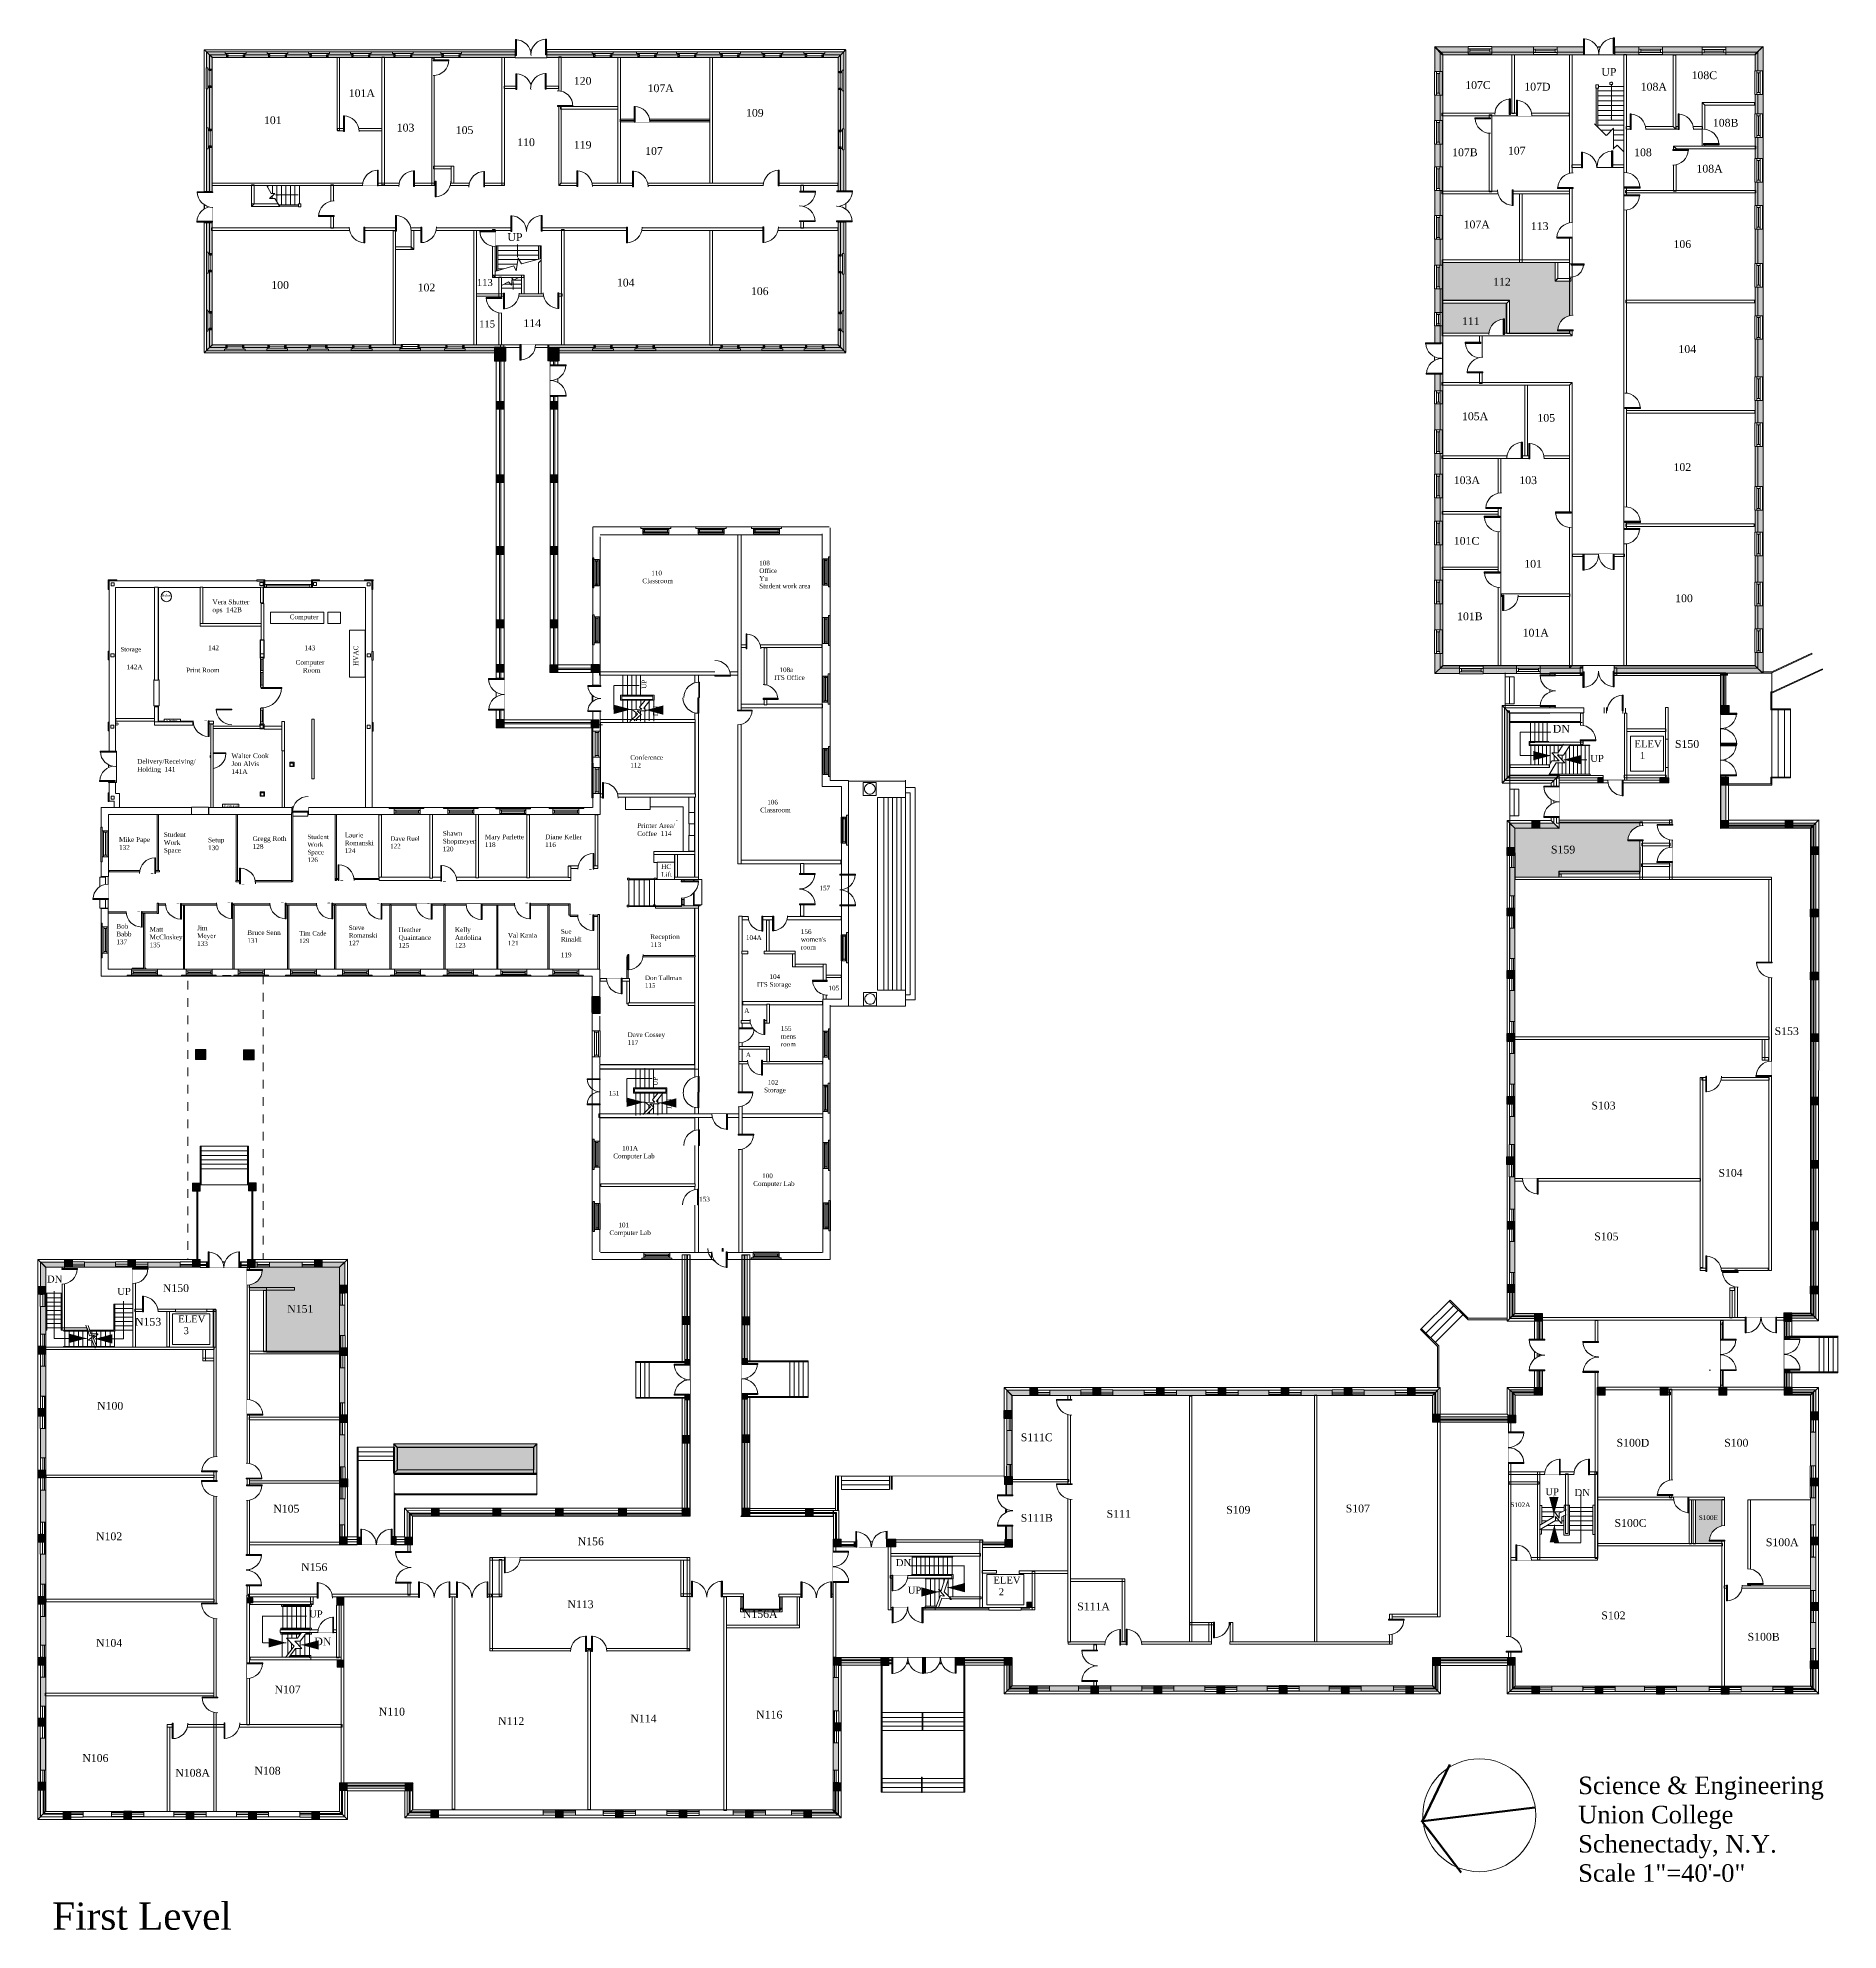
# Model space of a CAD drawing. Header units: inches. Extents: x -1989 to 2159, y -2212 to 2149.
import ezdxf

# ---------------------------------------------------------------- set-up
doc = ezdxf.new("R2010")
doc.units = ezdxf.units.IN
doc.header["$LTSCALE"] = 96
doc.header["$MEASUREMENT"] = 0
doc.linetypes.add('STYLE_01', pattern=[0.416641, 0.208282, -0.208359])
doc.layers.add('None', color=7, linetype='Continuous', lineweight=5)
doc.styles.add('Times', font='Times')

msp = doc.modelspace()

# ---------------------------------------------------------------- texts
at = {"layer": 'None', "color": 7, "attachment_point": 1, "style": 'Times'}
for s, insert, char_height in [('108C', (1821.2, 2071.7), 17.96), ('101A', (-1272.8, 2030.3), 17.96), ('107A', (-584.2, 2041.7), 17.96), ('107C', (1299.8, 2049.1), 17.96), ('107D', (1435.8, 2045.3), 17.96), ('108A', (1704, 2045.3), 17.96), ('101', (-1468.3, 1968), 17.96), ('109', (-357.5, 1985), 17.96), ('103', (-1162.3, 1951), 17.96), ('105', (-1026.3, 1945.3), 17.96), ('110', (-884.7, 1917.3), 17.96), ('119', (-754.2, 1911.3), 17.96), ('107', (-589.9, 1897.2), 17.96), ('107B', (1269.5, 1894.1), 17.96), ('107', (1398, 1897.9), 17.96), ('108', (1688.9, 1894.1), 17.96), ('107A', (1296, 1727.9), 17.96), ('106', (1779.6, 1682.6), 17.96), ('100', (-1451.3, 1588.3), 17.96), ('102', (-1114.1, 1582.6), 17.96), ('113', (-977.6, 1593.1), 16.16), ('104', (-655, 1593.9), 17.96), ('106', (-346.2, 1574.1), 17.96), ('112', (1364, 1595.7), 17.96), ('114', (-870.4, 1500.4), 17.96), ('111', (1292.2, 1505), 17.96), ('104', (1790.9, 1440.7), 17.96), ('105A', (1292.2, 1285.8), 17.96), ('105', (1466, 1282.1), 17.96), ('103', (1424.4, 1138.5), 17.96), ('102', (1779.6, 1168.7), 17.96), ('     110\\PClassroom', (-596.3, 920.9), 10.77), ('108\\POffice\\PYu\\PStudent work area', (-327, 944), 10.628), ('101', (1435.8, 945.8), 17.96), ('Vera Shutter\\Pops  142B', (-1587, 854.6), 10.954), ('100', (1783.4, 866.4), 17.96), ('101B', (1280.9, 824.9), 17.96), ('101A', (1432, 787.1), 17.96), ('Storage', (-1798.9, 745.1), 10.27), ('142', (-1597, 748.6), 11.01), ('143', (-1375, 748.6), 11.01), ('142A', (-1785, 704.6), 11.01), ('Computer\\P    Room', (-1395.2, 715.2), 10.85), ('   108a\\PITS Office', (-292.8, 698), 10.77), ('Print Room', (-1647.3, 697.4), 10.85), ('DN', (1501.4, 565.7), 17.96), ('Delivery/Receiving/\\PHolding  141  ', (-1760.2, 487), 10.871), ('Walter Cook\\PJon Alvis\\P141A', (-1543.2, 500), 10.954), ('Conference\\P112', (-624.2, 496), 10.71), ('UP', (1587.9, 496.4), 16.16), ('    106\\PClassroom', (-325, 392.9), 10.77), ('Mike Pape\\P132', (-1802.2, 307), 10.87), ('Student\\PWork\\PSpace\\P', (-1698.9, 318.2), 10.87), ('Setup\\P130', (-1597.2, 306), 10.87), ('Gregg Roth\\P128', (-1494.2, 309), 10.87), ('Student\\PWork\\PSpace\\P126', (-1368.2, 313), 10.59), ('Dave Ruel\\P122', (-1177.2, 309), 10.46), ('Shawn\\PShopmeyer\\P120', (-1056.2, 321), 10.77), ('Mary Parlette\\P118', (-959.2, 313), 10.773), ('Diane Keller\\P116', (-820.2, 313), 10.773), ('Printer Area/\\PCoffee  114', (-608.2, 339), 10.982), ('S159', (1497.3, 287.3), 17.96), ('Jim \\PMeyer\\P133', (-1622.2, 103), 10.77), ('Tim Cade\\P129', (-1387.2, 90.5), 10.37), ('Steve \\PRomanski\\P127', (-1272.7, 103.5), 10.59), ('Heather\\PQuaintance\\P125', (-1158.2, 99), 10.77), ('Kelly\\PAndolina\\P123', (-1028.2, 99), 10.77), ('Sue\\PRinaldi\\P\\P119\\P', (-784.2, 95), 10.77), ('Val Kania\\P121', (-906.2, 86), 10.77), ('Reception\\P113', (-578.2, 83), 10.98), ('Don Tallman\\P115', (-590.2, -12), 10.46), ('155\\Pmens\\Proom', (-277.4, -128.7), 10.77), ('Dave Cossey\\P117', (-630.2, -143), 10.76), ('S153', (2012.6, -131.1), 17.96), ('S103', (1590.4, -302.5), 17.96), ('     101A\\PComputer Lab', (-663.4, -404.5), 10.773), ('     100\\PComputer Lab', (-341, -468.1), 10.773), ('S104', (1883.1, -457.8), 17.96), ('     101\\PComputer Lab', (-672.2, -581.3), 10.773), ('S105', (1597, -604.1), 17.96), ('UP', (-1806.2, -731.7), 16.16), ('N151', (-1414.6, -771.1), 17.96), ('N100', (-1852.7, -994.6), 17.96), ('S111C', (275.5, -1067.1), 17.96), ('S100D', (1648.4, -1079.6), 17.96), ('S100', (1896.4, -1079.6), 17.96), ('UP', (1484.4, -1193.4), 16.16), ('DN', (1551.7, -1195.2), 16.16), ('N105', (-1446.8, -1231.6), 17.96), ('S111', (473.5, -1243.4), 17.96), ('S109', (748.9, -1234.1), 17.96), ('S107', (1024.3, -1231.1), 17.96), ('S102A', (1404, -1226.1), 10.77), ('S100C', (1643.7, -1264.5), 17.96), ('N102', (-1855.1, -1295.2), 17.96), ('N156', (-745.3, -1306.8), 17.96), ('S100A', (1992.4, -1309), 17.96), ('N156', (-1382.5, -1366.2), 17.96), ('UP', (15.2, -1420.3), 16.16), ('UP', (-1364.2, -1475), 16.16), ('N113', (-769, -1451.8), 17.96), ('S111A', (405.5, -1456.9), 17.96), ('S102', (1613.3, -1477.5), 17.96), ('N104', (-1855.1, -1540.9), 17.96), ('S100B', (1950.3, -1526.7), 17.96), ('N107', (-1443.9, -1648), 17.96), ('N110', (-1203.6, -1699.3), 17.96), ('N112', (-928.7, -1721), 17.96), ('N114', (-624, -1715.1), 17.96), ('N116', (-334.1, -1706.2), 17.96), ('N106', (-1886.8, -1806.2), 17.96), ('N108A', (-1672.6, -1840.2), 17.96), ('N108', (-1490.1, -1835.4), 17.96), ('Science & Engineering\\PUnion College\\PSchenectady, N.Y.\\PScale 1"=40\'-0"', (1560, -1857.9), 40.399), ('First Level', (-1956, -2148), 62.843)]:
    msp.add_mtext(s, dxfattribs=dict(at, insert=insert, char_height=char_height))

# ---------------------------------------------------------------- blocks, each defined once
blk = doc.blocks.new("3'-6' Window")
at = {"color": 7, "linetype": 'Continuous', "lineweight": 5}
blk.add_wipeout([(-20.75, 6.5), (21.25, 6.5), (21.25, -2.75), (-20.75, -2.75)], dxfattribs=at).dxf.layer = 'None'
at = {"layer": 'None', "color": 7, "linetype": 'Continuous', "lineweight": 5}
blk.add_lwpolyline([(-20.75, 6.5), (21.25, 6.5), (21.25, -2.75), (-20.75, -2.75)], close=True, dxfattribs=at)
at = {"color": 7, "linetype": 'Continuous', "lineweight": 5}
blk.add_wipeout([(-23.75, -2.75), (24.25, -2.75), (24.25, -6.5), (-23.75, -6.5)], dxfattribs=at).dxf.layer = 'None'
at = {"layer": 'None', "color": 7, "linetype": 'Continuous', "lineweight": 5}
blk.add_line((-20.25, 2.25), (21, 2.25), dxfattribs=at)
for points in [[(-20.6875, 4.5625), (-17.25, 4.5625), (-17.25, 0.25), (-20.6875, 0.25)], [(17.625, 4.3125), (21.125, 4.3125), (21.125, -0.1875), (17.625, -0.1875)], [(-23.75, -2.75), (24.25, -2.75), (24.25, -6.5), (-23.75, -6.5)]]:
    blk.add_lwpolyline(points, close=True, dxfattribs=at)
blk = doc.blocks.new("lh 3' dr")
at = {"color": 7, "linetype": 'Continuous', "lineweight": 5}
blk.add_wipeout([(-18.1, -16.2), (-17.4, -9.1), (-15.3, -2.4), (-12, 3.9), (-7.5, 9.4), (-2, 13.8), (4.2, 17.2), (11, 19.2), (18.1, 19.9), (18.1, -16.2)], dxfattribs=at).dxf.layer = 'None'
at = {"layer": 'None', "linetype": 'Continuous', "lineweight": 5}
blk.add_hatch(color=255, dxfattribs=at).paths.add_polyline_path([(15.9, 19.9), (18.1, 19.9), (18.1, -16.1), (15.9, -16.1)])
at = {"layer": 'None', "color": 7, "linetype": 'Continuous', "lineweight": 5}
blk.add_lwpolyline([(15.9, 19.9), (18.1, 19.9), (18.1, -16.1), (15.9, -16.1)], close=True, dxfattribs=at)
blk.add_arc((18.1, -16.2), 36.1, 90, 180, dxfattribs=at)
blk = doc.blocks.new("rh 3' dr")
at = {"color": 7, "linetype": 'Continuous', "lineweight": 5}
blk.add_wipeout([(-18.1, 19.6), (-11, 18.9), (-4.2, 16.8), (2, 13.5), (7.5, 9), (12, 3.5), (15.3, -2.7), (17.4, -9.5), (18.1, -16.6), (-18.1, -16.6)], dxfattribs=at).dxf.layer = 'None'
at = {"layer": 'None', "linetype": 'Continuous', "lineweight": 5}
blk.add_hatch(color=255, dxfattribs=at).paths.add_polyline_path([(-18.1, 19.6), (-15.8, 19.6), (-15.8, -16.6), (-18.1, -16.6)])
at = {"layer": 'None', "color": 7, "linetype": 'Continuous', "lineweight": 5}
blk.add_lwpolyline([(-18.1, 19.6), (-15.8, 19.6), (-15.8, -16.6), (-18.1, -16.6)], close=True, dxfattribs=at)
blk.add_arc((-18.1, -16.6), 36.1, 0, 90, dxfattribs=at)
blk = doc.blocks.new("3' dr rh")
at = {"color": 7, "linetype": 'Continuous', "lineweight": 5}
blk.add_wipeout([(-17, 17.5), (-10.2, 16.7), (-3.6, 14.6), (2.4, 11.3), (7.7, 6.9), (12, 1.5), (15.2, -4.6), (17.2, -11.2), (17.9, -18), (-17.6, -18)], dxfattribs=at).dxf.layer = 'None'
at = {"layer": 'None', "linetype": 'Continuous', "lineweight": 5}
blk.add_hatch(color=255, dxfattribs=at).paths.add_polyline_path([(-17.9, 18), (-15.6, 18), (-15.6, -18), (-17.9, -18)])
at = {"layer": 'None', "color": 7, "linetype": 'Continuous', "lineweight": 5}
blk.add_lwpolyline([(-17.9, 18), (-15.6, 18), (-15.6, -18), (-17.9, -18)], close=True, dxfattribs=at)
blk.add_arc((-17.6, -18), 35.5, 0, 88.9999, dxfattribs=at)
blk = doc.blocks.new("3' drlh")
at = {"color": 7, "linetype": 'Continuous', "lineweight": 5}
blk.add_wipeout([(18, 16.5), (17.3, 9.7), (15.4, 3.2), (12.3, -2.8), (8, -8.2), (2.9, -12.6), (-3.1, -15.9), (-9.5, -18.1), (-16.3, -19), (-17.5, 16.5)], dxfattribs=at).dxf.layer = 'None'
at = {"layer": 'None', "linetype": 'Continuous', "lineweight": 5}
blk.add_hatch(color=255, dxfattribs=at).paths.add_polyline_path([(-18, 16.5), (-15, 16.5), (-15, -19.5), (-18, -19.5)])
at = {"layer": 'None', "color": 7, "linetype": 'Continuous', "lineweight": 5}
blk.add_lwpolyline([(-18, 16.5), (-15, 16.5), (-15, -19.5), (-18, -19.5)], close=True, dxfattribs=at)
blk.add_arc((-17.5, 16.5), 35.5, 272.0001, 0, dxfattribs=at)
blk = doc.blocks.new("4'-6' window")
at = {"color": 7, "linetype": 'Continuous', "lineweight": 5}
blk.add_wipeout([(-27.25, 8.75), (27.25, 8.75), (27.25, -8.75), (-27.25, -8.75)], dxfattribs=at).dxf.layer = 'None'
at = {"layer": 'None', "color": 7, "linetype": 'Continuous', "lineweight": 5}
blk.add_lwpolyline([(-27.25, 8.75), (27.25, 8.75), (27.25, -8.75), (-27.25, -8.75)], close=True, dxfattribs=at)
at = {"color": 7, "linetype": 'Continuous', "lineweight": 5}
blk.add_wipeout([(-27.25, 3.25), (27.25, 3.25), (27.25, -4.25), (-27.25, -4.25)], dxfattribs=at).dxf.layer = 'None'
at = {"layer": 'None', "color": 7, "linetype": 'Continuous', "lineweight": 5}
blk.add_line((-21.75, -0.25), (23.25, -0.25), dxfattribs=at)
for points in [[(-27.25, 3.25), (27.25, 3.25), (27.25, -4.25), (-27.25, -4.25)], [(-27.25, 3.25), (-22.75, 3.25), (-22.75, -4.25), (-27.25, -4.25)], [(22.75, 3.25), (27.25, 3.25), (27.25, -4.25), (22.75, -4.25)]]:
    blk.add_lwpolyline(points, close=True, dxfattribs=at)
blk = doc.blocks.new("30' window")
at = {"color": 7, "linetype": 'Continuous', "lineweight": 5}
blk.add_wipeout([(-15.25, 8.75), (15.25, 8.75), (15.25, -8.75), (-15.25, -8.75)], dxfattribs=at).dxf.layer = 'None'
at = {"layer": 'None', "color": 7, "linetype": 'Continuous', "lineweight": 5}
blk.add_lwpolyline([(-15.25, 8.75), (15.25, 8.75), (15.25, -8.75), (-15.25, -8.75)], close=True, dxfattribs=at)
at = {"color": 7, "linetype": 'Continuous', "lineweight": 5}
blk.add_wipeout([(-14.75, 3.75), (14.75, 3.75), (14.75, -4.75), (-14.75, -4.75)], dxfattribs=at).dxf.layer = 'None'
at = {"layer": 'None', "color": 7, "linetype": 'Continuous', "lineweight": 5}
blk.add_line((-11.25, 0.25), (11.75, 0.25), dxfattribs=at)
for points in [[(-14.75, 3.75), (14.75, 3.75), (14.75, -4.75), (-14.75, -4.75)], [(-14.75, 3.75), (-10.75, 3.75), (-10.75, -4.75), (-14.75, -4.75)], [(10.75, 3.75), (14.75, 3.75), (14.75, -4.75), (10.75, -4.75)]]:
    blk.add_lwpolyline(points, close=True, dxfattribs=at)
blk = doc.blocks.new('*U7')
at = {"layer": 'None', "linetype": 'Continuous', "lineweight": 5}
blk.add_hatch(color=255, dxfattribs=at).paths.add_polyline_path([(-9.25, 11.375), (8.75, 11.375), (8.75, -6.625), (-9.25, -6.625)])
at = {"layer": 'None', "color": 7, "linetype": 'Continuous', "lineweight": 5}
blk.add_lwpolyline([(-9.25, 11.375), (8.75, 11.375), (8.75, -6.625), (-9.25, -6.625)], close=True, dxfattribs=at)
blk = doc.blocks.new('Symbol #16')
at = {"color": 7, "linetype": 'Continuous', "lineweight": 5}
blk.add_wipeout([(-37.25, 5.75), (-9.25, 5.75), (-9.25, -6.25), (-37.25, -6.25)], dxfattribs=at).dxf.layer = 'None'
at = {"layer": 'None', "color": 7, "linetype": 'Continuous', "lineweight": 5}
blk.add_lwpolyline([(-37.25, 5.75), (-9.25, 5.75), (-9.25, -6.25), (-37.25, -6.25)], close=True, dxfattribs=at)
at = {"color": 7, "linetype": 'Continuous', "lineweight": 5}
blk.add_wipeout([(8.8125, 5.5625), (36.8125, 5.5625), (36.8125, -6.4375), (8.8125, -6.4375)], dxfattribs=at).dxf.layer = 'None'
at = {"layer": 'None', "color": 7, "linetype": 'Continuous', "lineweight": 5}
blk.add_lwpolyline([(8.8125, 5.5625), (36.8125, 5.5625), (36.8125, -6.4375), (8.8125, -6.4375)], close=True, dxfattribs=at)
at = {"color": 7, "linetype": 'Continuous', "lineweight": 5}
blk.add_wipeout([(-37.25, 0.375), (36.75, 0.375), (36.75, -3.625), (-37.25, -3.625)], dxfattribs=at).dxf.layer = 'None'
at = {"layer": 'None', "color": 7, "linetype": 'Continuous', "lineweight": 5}
blk.add_lwpolyline([(-37.25, 0.375), (36.75, 0.375), (36.75, -3.625), (-37.25, -3.625)], close=True, dxfattribs=at)
at = {"layer": 'None', "color": 7}
blk.add_blockref('*U7', (0, 0), dxfattribs=at)
blk = doc.blocks.new('Symbol #19')
at = {"layer": 'None', "linetype": 'Continuous', "lineweight": 5}
blk.add_hatch(color=255, dxfattribs=at).paths.add_polyline_path([(-6, 6), (6, 6), (6, -6), (-6, -6)])
at = {"layer": 'None', "color": 7, "linetype": 'Continuous', "lineweight": 5}
blk.add_lwpolyline([(-6, 6), (6, 6), (6, -6), (-6, -6)], close=True, dxfattribs=at)
blk = doc.blocks.new("3' dr lh")
at = {"color": 7, "linetype": 'Continuous', "lineweight": 5}
blk.add_wipeout([(-18, 18.1), (-11, 17.4), (-4.2, 15.4), (2, 12.1), (7.5, 7.6), (11.9, 2.1), (15.3, -4.1), (17.3, -10.9), (18, -17.9), (-18, -17.9)], dxfattribs=at).dxf.layer = 'None'
at = {"layer": 'None', "linetype": 'Continuous', "lineweight": 5}
blk.add_hatch(color=255, dxfattribs=at).paths.add_polyline_path([(-18, -16.1), (18, -16.1), (18, -18.1), (-18, -18.1)])
at = {"layer": 'None', "color": 7, "linetype": 'Continuous', "lineweight": 5}
blk.add_lwpolyline([(-18, -16.1), (18, -16.1), (18, -18.1), (-18, -18.1)], close=True, dxfattribs=at)
blk.add_arc((-18, -17.9), 36, 0, 90, dxfattribs=at)
blk = doc.blocks.new('*U11')
at = {"color": 7, "linetype": 'Continuous', "lineweight": 5}
blk.add_wipeout([(18, 0), (11, 0.7), (4.2, 2.7), (-2, 6.1), (-7.5, 10.5), (-11.9, 16), (-15.3, 22.2), (-17.3, 29), (-18, 36), (18, 36)], dxfattribs=at).dxf.layer = 'None'
at = {"layer": 'None', "linetype": 'Continuous', "lineweight": 5}
blk.add_hatch(color=255, dxfattribs=at).paths.add_polyline_path([(18, 34.2), (-18, 34.2), (-18, 36.2), (18, 36.2)])
at = {"layer": 'None', "color": 7, "linetype": 'Continuous', "lineweight": 5}
blk.add_lwpolyline([(18, 34.2), (-18, 34.2), (-18, 36.2), (18, 36.2)], close=True, dxfattribs=at)
blk.add_arc((18, 36), 36, 180, 270, dxfattribs=at)
blk = doc.blocks.new('*U12')
at = {"color": 7, "linetype": 'Continuous', "lineweight": 5}
blk.add_wipeout([(-17.5, -35.4), (-16.7, -28.5), (-14.6, -22), (-11.3, -16), (-6.9, -10.7), (-1.5, -6.4), (4.6, -3.1), (11.2, -1.2), (18, -0.5), (18, -36)], dxfattribs=at).dxf.layer = 'None'
at = {"layer": 'None', "linetype": 'Continuous', "lineweight": 5}
blk.add_hatch(color=255, dxfattribs=at).paths.add_polyline_path([(-18, -36.2), (-18, -34), (18, -34), (18, -36.2)])
at = {"layer": 'None', "color": 7, "linetype": 'Continuous', "lineweight": 5}
blk.add_lwpolyline([(-18, -36.2), (-18, -34), (18, -34), (18, -36.2)], close=True, dxfattribs=at)
blk.add_arc((18, -36), 35.5, 90, 178.9999, dxfattribs=at)
blk = doc.blocks.new("6' dbl")
at = {"layer": 'None', "color": 7}
blk.add_blockref('*U11', (0, 0), dxfattribs=at)
blk.add_blockref('*U12', (0, 0), dxfattribs=at)
blk = doc.blocks.new('dbl dr')
at = {"color": 7, "linetype": 'Continuous', "lineweight": 5}
blk.add_wipeout([(36.4, -20.6), (29.4, -19.8), (22.8, -17.7), (16.7, -14.3), (11.3, -9.9), (6.9, -4.4), (3.7, 1.7), (1.7, 8.4), (1, 15.4), (37, 15.4)], dxfattribs=at).dxf.layer = 'None'
at = {"layer": 'None', "linetype": 'Continuous', "lineweight": 5}
blk.add_hatch(color=255, dxfattribs=at).paths.add_polyline_path([(33.9, 14.6), (36.4, 14.6), (36.4, -21.4), (33.9, -21.4)])
at = {"layer": 'None', "color": 7, "linetype": 'Continuous', "lineweight": 5}
blk.add_lwpolyline([(33.9, 14.6), (36.4, 14.6), (36.4, -21.4), (33.9, -21.4)], close=True, dxfattribs=at)
blk.add_arc((37, 15.4), 36, 180, 269.0002, dxfattribs=at)
at = {"color": 7, "linetype": 'Continuous', "lineweight": 5}
blk.add_wipeout([(0.9, 14.9), (0.2, 7.8), (-1.9, 1.1), (-5.2, -5.2), (-9.7, -10.7), (-15.2, -15.2), (-21.4, -18.5), (-28.2, -20.6), (-35.2, -21.2), (-35.2, 14.9)], dxfattribs=at).dxf.layer = 'None'
at = {"layer": 'None', "linetype": 'Continuous', "lineweight": 5}
blk.add_hatch(color=255, dxfattribs=at).paths.add_polyline_path([(-35.1, 14.9), (-32.6, 14.9), (-32.6, -21.1), (-35.1, -21.1)])
at = {"layer": 'None', "color": 7, "linetype": 'Continuous', "lineweight": 5}
blk.add_lwpolyline([(-35.1, 14.9), (-32.6, 14.9), (-32.6, -21.1), (-35.1, -21.1)], close=True, dxfattribs=at)
blk.add_arc((-35.2, 14.9), 36.1, 270, 0, dxfattribs=at)
blk = doc.blocks.new("1'6 Pier")
at = {"layer": 'None', "linetype": 'Continuous', "lineweight": 5}
blk.add_hatch(color=255, dxfattribs=at).paths.add_polyline_path([(-9, 9), (9, 9), (9, -9), (-9, -9)])
at = {"layer": 'None', "color": 7, "linetype": 'Continuous', "lineweight": 5}
blk.add_lwpolyline([(-9, 9), (9, 9), (9, -9), (-9, -9)], close=True, dxfattribs=at)
blk = doc.blocks.new('2-4 wind')
at = {"color": 7, "linetype": 'Continuous', "lineweight": 5}
blk.add_wipeout([(-13.9375, 6.03125), (14.0625, 6.03125), (14.0625, -6), (-13.9375, -6)], dxfattribs=at).dxf.layer = 'None'
at = {"layer": 'None', "color": 7, "linetype": 'Continuous', "lineweight": 5}
blk.add_lwpolyline([(-13.9375, 6.03125), (14.0625, 6.03125), (14.0625, -6), (-13.9375, -6)], close=True, dxfattribs=at)
at = {"color": 7, "linetype": 'Continuous', "lineweight": 5}
blk.add_wipeout([(-13.9375, 0.5625), (14.0625, 0.5625), (14.0625, -2.8125), (-13.9375, -2.8125)], dxfattribs=at).dxf.layer = 'None'
at = {"layer": 'None', "color": 7, "linetype": 'Continuous', "lineweight": 5}
blk.add_lwpolyline([(-13.9375, 0.5625), (14.0625, 0.5625), (14.0625, -2.8125), (-13.9375, -2.8125)], close=True, dxfattribs=at)
blk = doc.blocks.new('*U18')
at = {"color": 7, "linetype": 'Continuous', "lineweight": 13}
blk.add_wipeout([(-1773.2, 3), (-1713.2, 3), (-1713.2, -11), (-1773.2, -11)], dxfattribs=at).dxf.layer = 'None'
at = {"layer": 'None', "color": 7, "linetype": 'Continuous', "lineweight": 13}
blk.add_lwpolyline([(-1773.2, 3), (-1713.2, 3), (-1713.2, -11), (-1773.2, -11)], close=True, dxfattribs=at)
at = {"color": 7, "linetype": 'Continuous', "lineweight": 13}
blk.add_wipeout([(-1773.2, -1), (-1713.2, -1), (-1713.2, -8), (-1773.2, -8)], dxfattribs=at).dxf.layer = 'None'
at = {"layer": 'None', "color": 7, "linetype": 'Continuous', "lineweight": 13}
blk.add_line((-1772.9, -4.8), (-1713.2, -4.8), dxfattribs=at)
blk.add_lwpolyline([(-1773.2, -1), (-1713.2, -1), (-1713.2, -8), (-1773.2, -8)], close=True, dxfattribs=at)
at = {"color": 7, "linetype": 'Continuous', "lineweight": 13}
for points in [[(-1773.2, -1), (-1769.4, -1), (-1769.4, -8), (-1773.2, -8)], [(-1716.7, -1.3), (-1713.2, -1.3), (-1713.2, -8), (-1716.7, -8)]]:
    blk.add_wipeout(points, dxfattribs=at).dxf.layer = 'None'
at = {"layer": 'None', "color": 7, "linetype": 'Continuous', "lineweight": 13}
for points in [[(-1773.2, -1), (-1769.4, -1), (-1769.4, -8), (-1773.2, -8)], [(-1716.7, -1.3), (-1713.2, -1.3), (-1713.2, -8), (-1716.7, -8)]]:
    blk.add_lwpolyline(points, close=True, dxfattribs=at)
blk = doc.blocks.new('*U19')
at = {"color": 7, "linetype": 'Continuous', "lineweight": 13}
blk.add_wipeout([(-1647.2, 2.9), (-1587.2, 2.9), (-1587.2, -11.1), (-1647.2, -11.1)], dxfattribs=at).dxf.layer = 'None'
at = {"layer": 'None', "color": 7, "linetype": 'Continuous', "lineweight": 13}
blk.add_lwpolyline([(-1647.2, 2.9), (-1587.2, 2.9), (-1587.2, -11.1), (-1647.2, -11.1)], close=True, dxfattribs=at)
at = {"color": 7, "linetype": 'Continuous', "lineweight": 13}
blk.add_wipeout([(-1647.2, -1.1), (-1587.2, -1.1), (-1587.2, -8.1), (-1647.2, -8.1)], dxfattribs=at).dxf.layer = 'None'
at = {"layer": 'None', "color": 7, "linetype": 'Continuous', "lineweight": 13}
blk.add_line((-1647, -4.9), (-1587.2, -4.9), dxfattribs=at)
blk.add_lwpolyline([(-1647.2, -1.1), (-1587.2, -1.1), (-1587.2, -8.1), (-1647.2, -8.1)], close=True, dxfattribs=at)
at = {"color": 7, "linetype": 'Continuous', "lineweight": 13}
for points in [[(-1647.2, -1.1), (-1643.5, -1.1), (-1643.5, -8.1), (-1647.2, -8.1)], [(-1590.7, -1.4), (-1587.2, -1.4), (-1587.2, -8.1), (-1590.7, -8.1)]]:
    blk.add_wipeout(points, dxfattribs=at).dxf.layer = 'None'
at = {"layer": 'None', "color": 7, "linetype": 'Continuous', "lineweight": 13}
for points in [[(-1647.2, -1.1), (-1643.5, -1.1), (-1643.5, -8.1), (-1647.2, -8.1)], [(-1590.7, -1.4), (-1587.2, -1.4), (-1587.2, -8.1), (-1590.7, -8.1)]]:
    blk.add_lwpolyline(points, close=True, dxfattribs=at)
blk = doc.blocks.new('*U20')
at = {"color": 7, "linetype": 'Continuous', "lineweight": 13}
blk.add_wipeout([(-1527.3, 2.8), (-1467.3, 2.8), (-1467.3, -11.2), (-1527.3, -11.2)], dxfattribs=at).dxf.layer = 'None'
at = {"layer": 'None', "color": 7, "linetype": 'Continuous', "lineweight": 13}
blk.add_lwpolyline([(-1527.3, 2.8), (-1467.3, 2.8), (-1467.3, -11.2), (-1527.3, -11.2)], close=True, dxfattribs=at)
at = {"color": 7, "linetype": 'Continuous', "lineweight": 13}
blk.add_wipeout([(-1527.3, -1.2), (-1467.3, -1.2), (-1467.3, -8.2), (-1527.3, -8.2)], dxfattribs=at).dxf.layer = 'None'
at = {"layer": 'None', "color": 7, "linetype": 'Continuous', "lineweight": 13}
blk.add_line((-1527, -4.9), (-1467.3, -4.9), dxfattribs=at)
blk.add_lwpolyline([(-1527.3, -1.2), (-1467.3, -1.2), (-1467.3, -8.2), (-1527.3, -8.2)], close=True, dxfattribs=at)
at = {"color": 7, "linetype": 'Continuous', "lineweight": 13}
for points in [[(-1527.3, -1.2), (-1523.5, -1.2), (-1523.5, -8.2), (-1527.3, -8.2)], [(-1470.8, -1.4), (-1467.3, -1.4), (-1467.3, -8.2), (-1470.8, -8.2)]]:
    blk.add_wipeout(points, dxfattribs=at).dxf.layer = 'None'
at = {"layer": 'None', "color": 7, "linetype": 'Continuous', "lineweight": 13}
for points in [[(-1527.3, -1.2), (-1523.5, -1.2), (-1523.5, -8.2), (-1527.3, -8.2)], [(-1470.8, -1.4), (-1467.3, -1.4), (-1467.3, -8.2), (-1470.8, -8.2)]]:
    blk.add_lwpolyline(points, close=True, dxfattribs=at)
blk = doc.blocks.new('*U21')
at = {"color": 7, "linetype": 'Continuous', "lineweight": 13}
blk.add_wipeout([(-1407.4, 2.8), (-1347.4, 2.8), (-1347.4, -11.2), (-1407.4, -11.2)], dxfattribs=at).dxf.layer = 'None'
at = {"layer": 'None', "color": 7, "linetype": 'Continuous', "lineweight": 13}
blk.add_lwpolyline([(-1407.4, 2.8), (-1347.4, 2.8), (-1347.4, -11.2), (-1407.4, -11.2)], close=True, dxfattribs=at)
at = {"color": 7, "linetype": 'Continuous', "lineweight": 13}
blk.add_wipeout([(-1407.4, -1.2), (-1347.4, -1.2), (-1347.4, -8.2), (-1407.4, -8.2)], dxfattribs=at).dxf.layer = 'None'
at = {"layer": 'None', "color": 7, "linetype": 'Continuous', "lineweight": 13}
blk.add_line((-1407.1, -5), (-1347.4, -5), dxfattribs=at)
blk.add_lwpolyline([(-1407.4, -1.2), (-1347.4, -1.2), (-1347.4, -8.2), (-1407.4, -8.2)], close=True, dxfattribs=at)
at = {"color": 7, "linetype": 'Continuous', "lineweight": 13}
for points in [[(-1407.4, -1.2), (-1403.6, -1.2), (-1403.6, -8.2), (-1407.4, -8.2)], [(-1350.9, -1.5), (-1347.4, -1.5), (-1347.4, -8.2), (-1350.9, -8.2)]]:
    blk.add_wipeout(points, dxfattribs=at).dxf.layer = 'None'
at = {"layer": 'None', "color": 7, "linetype": 'Continuous', "lineweight": 13}
for points in [[(-1407.4, -1.2), (-1403.6, -1.2), (-1403.6, -8.2), (-1407.4, -8.2)], [(-1350.9, -1.5), (-1347.4, -1.5), (-1347.4, -8.2), (-1350.9, -8.2)]]:
    blk.add_lwpolyline(points, close=True, dxfattribs=at)
blk = doc.blocks.new('*U22')
at = {"color": 7, "linetype": 'Continuous', "lineweight": 13}
blk.add_wipeout([(-1287.4, 2.7), (-1227.4, 2.7), (-1227.4, -11.3), (-1287.4, -11.3)], dxfattribs=at).dxf.layer = 'None'
at = {"layer": 'None', "color": 7, "linetype": 'Continuous', "lineweight": 13}
blk.add_lwpolyline([(-1287.4, 2.7), (-1227.4, 2.7), (-1227.4, -11.3), (-1287.4, -11.3)], close=True, dxfattribs=at)
at = {"color": 7, "linetype": 'Continuous', "lineweight": 13}
blk.add_wipeout([(-1287.4, -1.3), (-1227.4, -1.3), (-1227.4, -8.3), (-1287.4, -8.3)], dxfattribs=at).dxf.layer = 'None'
at = {"layer": 'None', "color": 7, "linetype": 'Continuous', "lineweight": 13}
blk.add_line((-1287.2, -5), (-1227.4, -5), dxfattribs=at)
blk.add_lwpolyline([(-1287.4, -1.3), (-1227.4, -1.3), (-1227.4, -8.3), (-1287.4, -8.3)], close=True, dxfattribs=at)
at = {"color": 7, "linetype": 'Continuous', "lineweight": 13}
for points in [[(-1287.4, -1.3), (-1283.7, -1.3), (-1283.7, -8.3), (-1287.4, -8.3)], [(-1230.9, -1.5), (-1227.4, -1.5), (-1227.4, -8.3), (-1230.9, -8.3)]]:
    blk.add_wipeout(points, dxfattribs=at).dxf.layer = 'None'
at = {"layer": 'None', "color": 7, "linetype": 'Continuous', "lineweight": 13}
for points in [[(-1287.4, -1.3), (-1283.7, -1.3), (-1283.7, -8.3), (-1287.4, -8.3)], [(-1230.9, -1.5), (-1227.4, -1.5), (-1227.4, -8.3), (-1230.9, -8.3)]]:
    blk.add_lwpolyline(points, close=True, dxfattribs=at)
blk = doc.blocks.new('*U23')
at = {"color": 7, "linetype": 'Continuous', "lineweight": 13}
blk.add_wipeout([(-1167.2, 2.9), (-1107.2, 2.9), (-1107.2, -11.1), (-1167.2, -11.1)], dxfattribs=at).dxf.layer = 'None'
at = {"layer": 'None', "color": 7, "linetype": 'Continuous', "lineweight": 13}
blk.add_lwpolyline([(-1167.2, 2.9), (-1107.2, 2.9), (-1107.2, -11.1), (-1167.2, -11.1)], close=True, dxfattribs=at)
at = {"color": 7, "linetype": 'Continuous', "lineweight": 13}
blk.add_wipeout([(-1167.2, -1.1), (-1107.2, -1.1), (-1107.2, -8.1), (-1167.2, -8.1)], dxfattribs=at).dxf.layer = 'None'
at = {"layer": 'None', "color": 7, "linetype": 'Continuous', "lineweight": 13}
blk.add_line((-1167, -4.9), (-1107.2, -4.9), dxfattribs=at)
blk.add_lwpolyline([(-1167.2, -1.1), (-1107.2, -1.1), (-1107.2, -8.1), (-1167.2, -8.1)], close=True, dxfattribs=at)
at = {"color": 7, "linetype": 'Continuous', "lineweight": 13}
for points in [[(-1167.2, -1.1), (-1163.5, -1.1), (-1163.5, -8.1), (-1167.2, -8.1)], [(-1110.7, -1.4), (-1107.2, -1.4), (-1107.2, -8.1), (-1110.7, -8.1)]]:
    blk.add_wipeout(points, dxfattribs=at).dxf.layer = 'None'
at = {"layer": 'None', "color": 7, "linetype": 'Continuous', "lineweight": 13}
for points in [[(-1167.2, -1.1), (-1163.5, -1.1), (-1163.5, -8.1), (-1167.2, -8.1)], [(-1110.7, -1.4), (-1107.2, -1.4), (-1107.2, -8.1), (-1110.7, -8.1)]]:
    blk.add_lwpolyline(points, close=True, dxfattribs=at)
blk = doc.blocks.new('*U24')
at = {"color": 7, "linetype": 'Continuous', "lineweight": 13}
blk.add_wipeout([(-1045.8, 2.8), (-985.8, 2.8), (-985.8, -11.2), (-1045.8, -11.2)], dxfattribs=at).dxf.layer = 'None'
at = {"layer": 'None', "color": 7, "linetype": 'Continuous', "lineweight": 13}
blk.add_lwpolyline([(-1045.8, 2.8), (-985.8, 2.8), (-985.8, -11.2), (-1045.8, -11.2)], close=True, dxfattribs=at)
at = {"color": 7, "linetype": 'Continuous', "lineweight": 13}
blk.add_wipeout([(-1045.8, -1.2), (-985.8, -1.2), (-985.8, -8.2), (-1045.8, -8.2)], dxfattribs=at).dxf.layer = 'None'
at = {"layer": 'None', "color": 7, "linetype": 'Continuous', "lineweight": 13}
blk.add_line((-1045.5, -4.9), (-985.8, -4.9), dxfattribs=at)
blk.add_lwpolyline([(-1045.8, -1.2), (-985.8, -1.2), (-985.8, -8.2), (-1045.8, -8.2)], close=True, dxfattribs=at)
at = {"color": 7, "linetype": 'Continuous', "lineweight": 13}
for points in [[(-1045.8, -1.2), (-1042, -1.2), (-1042, -8.2), (-1045.8, -8.2)], [(-989.3, -1.4), (-985.8, -1.4), (-985.8, -8.2), (-989.3, -8.2)]]:
    blk.add_wipeout(points, dxfattribs=at).dxf.layer = 'None'
at = {"layer": 'None', "color": 7, "linetype": 'Continuous', "lineweight": 13}
for points in [[(-1045.8, -1.2), (-1042, -1.2), (-1042, -8.2), (-1045.8, -8.2)], [(-989.3, -1.4), (-985.8, -1.4), (-985.8, -8.2), (-989.3, -8.2)]]:
    blk.add_lwpolyline(points, close=True, dxfattribs=at)
blk = doc.blocks.new('*U25')
at = {"color": 7, "linetype": 'Continuous', "lineweight": 13}
blk.add_wipeout([(-922.6, 2.5), (-862.6, 2.5), (-862.6, -11.5), (-922.6, -11.5)], dxfattribs=at).dxf.layer = 'None'
at = {"layer": 'None', "color": 7, "linetype": 'Continuous', "lineweight": 13}
blk.add_lwpolyline([(-922.6, 2.5), (-862.6, 2.5), (-862.6, -11.5), (-922.6, -11.5)], close=True, dxfattribs=at)
at = {"color": 7, "linetype": 'Continuous', "lineweight": 13}
blk.add_wipeout([(-922.6, -1.5), (-862.6, -1.5), (-862.6, -8.5), (-922.6, -8.5)], dxfattribs=at).dxf.layer = 'None'
at = {"layer": 'None', "color": 7, "linetype": 'Continuous', "lineweight": 13}
blk.add_line((-922.4, -5.2), (-862.6, -5.2), dxfattribs=at)
blk.add_lwpolyline([(-922.6, -1.5), (-862.6, -1.5), (-862.6, -8.5), (-922.6, -8.5)], close=True, dxfattribs=at)
at = {"color": 7, "linetype": 'Continuous', "lineweight": 13}
for points in [[(-922.6, -1.5), (-918.9, -1.5), (-918.9, -8.5), (-922.6, -8.5)], [(-866.1, -1.7), (-862.6, -1.7), (-862.6, -8.5), (-866.1, -8.5)]]:
    blk.add_wipeout(points, dxfattribs=at).dxf.layer = 'None'
at = {"layer": 'None', "color": 7, "linetype": 'Continuous', "lineweight": 13}
for points in [[(-922.6, -1.5), (-918.9, -1.5), (-918.9, -8.5), (-922.6, -8.5)], [(-866.1, -1.7), (-862.6, -1.7), (-862.6, -8.5), (-866.1, -8.5)]]:
    blk.add_lwpolyline(points, close=True, dxfattribs=at)
blk = doc.blocks.new('*U26')
at = {"color": 7, "linetype": 'Continuous', "lineweight": 13}
blk.add_wipeout([(-802.7, 3), (-742.7, 3), (-742.7, -11), (-802.7, -11)], dxfattribs=at).dxf.layer = 'None'
at = {"layer": 'None', "color": 7, "linetype": 'Continuous', "lineweight": 13}
blk.add_lwpolyline([(-802.7, 3), (-742.7, 3), (-742.7, -11), (-802.7, -11)], close=True, dxfattribs=at)
at = {"color": 7, "linetype": 'Continuous', "lineweight": 13}
blk.add_wipeout([(-802.7, -1), (-742.7, -1), (-742.7, -8), (-802.7, -8)], dxfattribs=at).dxf.layer = 'None'
at = {"layer": 'None', "color": 7, "linetype": 'Continuous', "lineweight": 13}
blk.add_line((-802.4, -4.8), (-742.7, -4.8), dxfattribs=at)
blk.add_lwpolyline([(-802.7, -1), (-742.7, -1), (-742.7, -8), (-802.7, -8)], close=True, dxfattribs=at)
at = {"color": 7, "linetype": 'Continuous', "lineweight": 13}
for points in [[(-802.7, -1), (-798.9, -1), (-798.9, -8), (-802.7, -8)], [(-746.2, -1.3), (-742.7, -1.3), (-742.7, -8), (-746.2, -8)]]:
    blk.add_wipeout(points, dxfattribs=at).dxf.layer = 'None'
at = {"layer": 'None', "color": 7, "linetype": 'Continuous', "lineweight": 13}
for points in [[(-802.7, -1), (-798.9, -1), (-798.9, -8), (-802.7, -8)], [(-746.2, -1.3), (-742.7, -1.3), (-742.7, -8), (-746.2, -8)]]:
    blk.add_lwpolyline(points, close=True, dxfattribs=at)
blk = doc.blocks.new('*U27')
at = {"color": 7, "linetype": 'Continuous', "lineweight": 13}
blk.add_wipeout([(-1168.4, 373), (-1108.4, 373), (-1108.4, 359), (-1168.4, 359)], dxfattribs=at).dxf.layer = 'None'
at = {"layer": 'None', "color": 7, "linetype": 'Continuous', "lineweight": 13}
blk.add_lwpolyline([(-1168.4, 373), (-1108.4, 373), (-1108.4, 359), (-1168.4, 359)], close=True, dxfattribs=at)
at = {"color": 7, "linetype": 'Continuous', "lineweight": 13}
blk.add_wipeout([(-1168.4, 369), (-1108.4, 369), (-1108.4, 362), (-1168.4, 362)], dxfattribs=at).dxf.layer = 'None'
at = {"layer": 'None', "color": 7, "linetype": 'Continuous', "lineweight": 13}
blk.add_line((-1168.2, 365.2), (-1108.4, 365.2), dxfattribs=at)
blk.add_lwpolyline([(-1168.4, 369), (-1108.4, 369), (-1108.4, 362), (-1168.4, 362)], close=True, dxfattribs=at)
at = {"color": 7, "linetype": 'Continuous', "lineweight": 13}
for points in [[(-1168.4, 369), (-1164.7, 369), (-1164.7, 362), (-1168.4, 362)], [(-1111.9, 368.7), (-1108.4, 368.7), (-1108.4, 362), (-1111.9, 362)]]:
    blk.add_wipeout(points, dxfattribs=at).dxf.layer = 'None'
at = {"layer": 'None', "color": 7, "linetype": 'Continuous', "lineweight": 13}
for points in [[(-1168.4, 369), (-1164.7, 369), (-1164.7, 362), (-1168.4, 362)], [(-1111.9, 368.7), (-1108.4, 368.7), (-1108.4, 362), (-1111.9, 362)]]:
    blk.add_lwpolyline(points, close=True, dxfattribs=at)
blk = doc.blocks.new('*U28')
at = {"layer": 'None', "color": 7, "linetype": 'Continuous', "lineweight": 13}
for p, q in [((-1475.9, 721.3), (-1475.9, 652.3)), ((-1469.9, 721.3), (-1469.9, 652.3))]:
    blk.add_line(p, q, dxfattribs=at)
at = {"color": 7, "linetype": 'Continuous', "lineweight": 13}
for points in [[(-1475.9, 721.3), (-1469.9, 721.3), (-1469.9, 716.8), (-1475.9, 716.8)], [(-1475.9, 656.8), (-1469.9, 656.8), (-1469.9, 652.3), (-1475.9, 652.3)]]:
    blk.add_wipeout(points, dxfattribs=at).dxf.layer = 'None'
at = {"layer": 'None', "color": 7, "linetype": 'Continuous', "lineweight": 13}
for points in [[(-1475.9, 721.3), (-1469.9, 721.3), (-1469.9, 716.8), (-1475.9, 716.8)], [(-1475.9, 656.8), (-1469.9, 656.8), (-1469.9, 652.3), (-1475.9, 652.3)]]:
    blk.add_lwpolyline(points, close=True, dxfattribs=at)
at = {"color": 7, "linetype": 'Continuous', "lineweight": 13}
blk.add_wipeout([(-1427.9, 651.8), (-1428.8, 642.6), (-1431.4, 633.8), (-1435.8, 625.7), (-1441.6, 618.5), (-1448.7, 612.7), (-1456.9, 608.3), (-1465.7, 605.7), (-1474.9, 604.8), (-1474.9, 651.8)], dxfattribs=at).dxf.layer = 'None'
at = {"layer": 'None', "linetype": 'Continuous', "lineweight": 5}
blk.add_hatch(color=255, dxfattribs=at).paths.add_polyline_path([(-1474.4, 651.8), (-1427.4, 651.8), (-1427.4, 649.8), (-1474.4, 649.8)])
at = {"layer": 'None', "color": 7, "linetype": 'Continuous', "lineweight": 13}
for p, q in [((-1472.9, 656.8), (-1472.9, 716.8)), ((-1475.9, 604.3), (-1475.9, 568.3)), ((-1469.9, 604.3), (-1469.9, 568.3))]:
    blk.add_line(p, q, dxfattribs=at)
blk.add_lwpolyline([(-1474.4, 651.8), (-1427.4, 651.8), (-1427.4, 649.8), (-1474.4, 649.8)], close=True, dxfattribs=at)
blk.add_arc((-1474.9, 651.8), 47, 270, 0, dxfattribs=at)
at = {"color": 7, "linetype": 'Continuous', "lineweight": 13}
for points in [[(-1475.9, 690.6), (-1469.8, 690.6), (-1469.8, 686.1), (-1475.9, 686.1)], [(-1475.9, 604.3), (-1469.8, 604.3), (-1469.8, 599.6), (-1475.9, 599.6)], [(-1475.9, 572.6), (-1469.7, 572.6), (-1469.7, 568.1), (-1475.9, 568.1)]]:
    blk.add_wipeout(points, dxfattribs=at).dxf.layer = 'None'
at = {"layer": 'None', "color": 7, "linetype": 'Continuous', "lineweight": 13}
for p, q in [((-1468.5, 568.1), (-1476.4, 568.1)), ((-1472.7, 572.6), (-1472.7, 599.5))]:
    blk.add_line(p, q, dxfattribs=at)
for points in [[(-1475.9, 690.6), (-1469.8, 690.6), (-1469.8, 686.1), (-1475.9, 686.1)], [(-1475.9, 604.3), (-1469.8, 604.3), (-1469.8, 599.6), (-1475.9, 599.6)], [(-1475.9, 572.6), (-1469.7, 572.6), (-1469.7, 568.1), (-1475.9, 568.1)]]:
    blk.add_lwpolyline(points, close=True, dxfattribs=at)
blk = doc.blocks.new('*U29')
at = {"color": 7, "linetype": 'STYLE_01', "lineweight": 13}
blk.add_wipeout([(-1605.3, 569), (-1600.8, 569), (-1600.8, 575.1), (-1605.3, 575.1)], dxfattribs=at).dxf.layer = 'None'
at = {"layer": 'None', "color": 7, "linetype": 'STYLE_01', "lineweight": 13}
for p, q in [((-1605.3, 572), (-1632.2, 572)), ((-1600.8, 567.7), (-1600.8, 575.6))]:
    blk.add_line(p, q, dxfattribs=at)
blk.add_lwpolyline([(-1605.3, 569), (-1600.8, 569), (-1600.8, 575.1), (-1605.3, 575.1)], close=True, dxfattribs=at)
at = {"color": 7, "linetype": 'Continuous', "lineweight": 13}
blk.add_wipeout([(-1596.3, 539), (-1603.2, 539.8), (-1609.9, 541.9), (-1615.9, 545.3), (-1621.3, 549.8), (-1625.6, 555.2), (-1628.9, 561.4), (-1630.9, 568), (-1631.5, 575), (-1595.5, 575)], dxfattribs=at).dxf.layer = 'None'
at = {"layer": 'None', "linetype": 'Continuous', "lineweight": 5}
blk.add_hatch(color=255, dxfattribs=at).paths.add_polyline_path([(-1594.5, 539), (-1596.5, 539), (-1596.5, 575), (-1594.5, 575)])
at = {"layer": 'None', "color": 7, "linetype": 'Continuous', "lineweight": 13}
blk.add_lwpolyline([(-1594.5, 539), (-1596.5, 539), (-1596.5, 575), (-1594.5, 575)], close=True, dxfattribs=at)
blk.add_arc((-1595.5, 575), 36, 180, 268.7546, dxfattribs=at)
blk = doc.blocks.new('*U30')
at = {"color": 7, "linetype": 'Continuous', "lineweight": 13}
blk.add_wipeout([(-1044.5, 373.1), (-984.5, 373.1), (-984.5, 359.1), (-1044.5, 359.1)], dxfattribs=at).dxf.layer = 'None'
at = {"layer": 'None', "color": 7, "linetype": 'Continuous', "lineweight": 13}
blk.add_lwpolyline([(-1044.5, 373.1), (-984.5, 373.1), (-984.5, 359.1), (-1044.5, 359.1)], close=True, dxfattribs=at)
at = {"color": 7, "linetype": 'Continuous', "lineweight": 13}
blk.add_wipeout([(-1044.5, 369.1), (-984.5, 369.1), (-984.5, 362.1), (-1044.5, 362.1)], dxfattribs=at).dxf.layer = 'None'
at = {"layer": 'None', "color": 7, "linetype": 'Continuous', "lineweight": 13}
blk.add_line((-1044.2, 365.4), (-984.5, 365.4), dxfattribs=at)
blk.add_lwpolyline([(-1044.5, 369.1), (-984.5, 369.1), (-984.5, 362.1), (-1044.5, 362.1)], close=True, dxfattribs=at)
at = {"color": 7, "linetype": 'Continuous', "lineweight": 13}
for points in [[(-1044.5, 369.1), (-1040.7, 369.1), (-1040.7, 362.1), (-1044.5, 362.1)], [(-988, 368.9), (-984.5, 368.9), (-984.5, 362.1), (-988, 362.1)]]:
    blk.add_wipeout(points, dxfattribs=at).dxf.layer = 'None'
at = {"layer": 'None', "color": 7, "linetype": 'Continuous', "lineweight": 13}
for points in [[(-1044.5, 369.1), (-1040.7, 369.1), (-1040.7, 362.1), (-1044.5, 362.1)], [(-988, 368.9), (-984.5, 368.9), (-984.5, 362.1), (-988, 362.1)]]:
    blk.add_lwpolyline(points, close=True, dxfattribs=at)
blk = doc.blocks.new('*U31')
at = {"color": 7, "linetype": 'Continuous', "lineweight": 13}
blk.add_wipeout([(-924.5, 372.8), (-864.5, 372.8), (-864.5, 358.8), (-924.5, 358.8)], dxfattribs=at).dxf.layer = 'None'
at = {"layer": 'None', "color": 7, "linetype": 'Continuous', "lineweight": 13}
blk.add_lwpolyline([(-924.5, 372.8), (-864.5, 372.8), (-864.5, 358.8), (-924.5, 358.8)], close=True, dxfattribs=at)
at = {"color": 7, "linetype": 'Continuous', "lineweight": 13}
blk.add_wipeout([(-924.5, 368.8), (-864.5, 368.8), (-864.5, 361.8), (-924.5, 361.8)], dxfattribs=at).dxf.layer = 'None'
at = {"layer": 'None', "color": 7, "linetype": 'Continuous', "lineweight": 13}
blk.add_line((-924.3, 365.1), (-864.5, 365.1), dxfattribs=at)
blk.add_lwpolyline([(-924.5, 368.8), (-864.5, 368.8), (-864.5, 361.8), (-924.5, 361.8)], close=True, dxfattribs=at)
at = {"color": 7, "linetype": 'Continuous', "lineweight": 13}
for points in [[(-924.5, 368.8), (-920.8, 368.8), (-920.8, 361.8), (-924.5, 361.8)], [(-868, 368.6), (-864.5, 368.6), (-864.5, 361.8), (-868, 361.8)]]:
    blk.add_wipeout(points, dxfattribs=at).dxf.layer = 'None'
at = {"layer": 'None', "color": 7, "linetype": 'Continuous', "lineweight": 13}
for points in [[(-924.5, 368.8), (-920.8, 368.8), (-920.8, 361.8), (-924.5, 361.8)], [(-868, 368.6), (-864.5, 368.6), (-864.5, 361.8), (-868, 361.8)]]:
    blk.add_lwpolyline(points, close=True, dxfattribs=at)
blk = doc.blocks.new('*U32')
at = {"color": 7, "linetype": 'Continuous', "lineweight": 13}
blk.add_wipeout([(-802.6, 373), (-742.6, 373), (-742.6, 359), (-802.6, 359)], dxfattribs=at).dxf.layer = 'None'
at = {"layer": 'None', "color": 7, "linetype": 'Continuous', "lineweight": 13}
blk.add_lwpolyline([(-802.6, 373), (-742.6, 373), (-742.6, 359), (-802.6, 359)], close=True, dxfattribs=at)
at = {"color": 7, "linetype": 'Continuous', "lineweight": 13}
blk.add_wipeout([(-802.6, 369), (-742.6, 369), (-742.6, 362), (-802.6, 362)], dxfattribs=at).dxf.layer = 'None'
at = {"layer": 'None', "color": 7, "linetype": 'Continuous', "lineweight": 13}
blk.add_line((-802.4, 365.3), (-742.6, 365.3), dxfattribs=at)
blk.add_lwpolyline([(-802.6, 369), (-742.6, 369), (-742.6, 362), (-802.6, 362)], close=True, dxfattribs=at)
at = {"color": 7, "linetype": 'Continuous', "lineweight": 13}
for points in [[(-802.6, 369), (-798.9, 369), (-798.9, 362), (-802.6, 362)], [(-746.1, 368.8), (-742.6, 368.8), (-742.6, 362), (-746.1, 362)]]:
    blk.add_wipeout(points, dxfattribs=at).dxf.layer = 'None'
at = {"layer": 'None', "color": 7, "linetype": 'Continuous', "lineweight": 13}
for points in [[(-802.6, 369), (-798.9, 369), (-798.9, 362), (-802.6, 362)], [(-746.1, 368.8), (-742.6, 368.8), (-742.6, 362), (-746.1, 362)]]:
    blk.add_lwpolyline(points, close=True, dxfattribs=at)
blk = doc.blocks.new('*U33')
at = {"color": 7, "linetype": 'Continuous', "lineweight": 13}
blk.add_wipeout([(-1841.1, 99.9), (-1827.1, 99.9), (-1827.1, 39.9), (-1841.1, 39.9)], dxfattribs=at).dxf.layer = 'None'
at = {"layer": 'None', "color": 7, "linetype": 'Continuous', "lineweight": 13}
blk.add_lwpolyline([(-1841.1, 99.9), (-1827.1, 99.9), (-1827.1, 39.9), (-1841.1, 39.9)], close=True, dxfattribs=at)
at = {"color": 7, "linetype": 'Continuous', "lineweight": 13}
blk.add_wipeout([(-1837.1, 99.9), (-1830.1, 99.9), (-1830.1, 39.9), (-1837.1, 39.9)], dxfattribs=at).dxf.layer = 'None'
at = {"layer": 'None', "color": 7, "linetype": 'Continuous', "lineweight": 13}
blk.add_line((-1833.4, 40.1), (-1833.4, 99.9), dxfattribs=at)
blk.add_lwpolyline([(-1837.1, 99.9), (-1830.1, 99.9), (-1830.1, 39.9), (-1837.1, 39.9)], close=True, dxfattribs=at)
at = {"color": 7, "linetype": 'Continuous', "lineweight": 13}
for points in [[(-1836.9, 99.9), (-1830.1, 99.9), (-1830.1, 96.4), (-1836.9, 96.4)], [(-1837.1, 43.6), (-1830.1, 43.6), (-1830.1, 39.9), (-1837.1, 39.9)]]:
    blk.add_wipeout(points, dxfattribs=at).dxf.layer = 'None'
at = {"layer": 'None', "color": 7, "linetype": 'Continuous', "lineweight": 13}
for points in [[(-1836.9, 99.9), (-1830.1, 99.9), (-1830.1, 96.4), (-1836.9, 96.4)], [(-1837.1, 43.6), (-1830.1, 43.6), (-1830.1, 39.9), (-1837.1, 39.9)]]:
    blk.add_lwpolyline(points, close=True, dxfattribs=at)
blk = doc.blocks.new('*U34')
at = {"color": 7, "linetype": 'Continuous', "lineweight": 13}
blk.add_wipeout([(-1842.2, 321.8), (-1826.3, 321.8), (-1826.3, 261.8), (-1842.2, 261.8)], dxfattribs=at).dxf.layer = 'None'
at = {"layer": 'None', "color": 7, "linetype": 'Continuous', "lineweight": 13}
blk.add_lwpolyline([(-1842.2, 321.8), (-1826.3, 321.8), (-1826.3, 261.8), (-1842.2, 261.8)], close=True, dxfattribs=at)
at = {"color": 7, "linetype": 'Continuous', "lineweight": 13}
blk.add_wipeout([(-1837.6, 321.8), (-1829.7, 321.8), (-1829.7, 261.8), (-1837.6, 261.8)], dxfattribs=at).dxf.layer = 'None'
at = {"layer": 'None', "color": 7, "linetype": 'Continuous', "lineweight": 13}
blk.add_line((-1833.4, 262.1), (-1833.4, 321.8), dxfattribs=at)
blk.add_lwpolyline([(-1837.6, 321.8), (-1829.7, 321.8), (-1829.7, 261.8), (-1837.6, 261.8)], close=True, dxfattribs=at)
at = {"color": 7, "linetype": 'Continuous', "lineweight": 13}
for points in [[(-1837.3, 321.8), (-1829.7, 321.8), (-1829.7, 318.3), (-1837.3, 318.3)], [(-1837.6, 265.6), (-1829.7, 265.6), (-1829.7, 261.8), (-1837.6, 261.8)]]:
    blk.add_wipeout(points, dxfattribs=at).dxf.layer = 'None'
at = {"layer": 'None', "color": 7, "linetype": 'Continuous', "lineweight": 13}
for points in [[(-1837.3, 321.8), (-1829.7, 321.8), (-1829.7, 318.3), (-1837.3, 318.3)], [(-1837.6, 265.6), (-1829.7, 265.6), (-1829.7, 261.8), (-1837.6, 261.8)]]:
    blk.add_lwpolyline(points, close=True, dxfattribs=at)
blk = doc.blocks.new('*U35')
at = {"color": 7, "linetype": 'Continuous', "lineweight": 13}
blk.add_wipeout([(-710.2, 467.3), (-693.4, 467.3), (-693.4, 407.3), (-710.2, 407.3)], dxfattribs=at).dxf.layer = 'None'
at = {"layer": 'None', "color": 7, "linetype": 'Continuous', "lineweight": 13}
blk.add_lwpolyline([(-710.2, 467.3), (-693.4, 467.3), (-693.4, 407.3), (-710.2, 407.3)], close=True, dxfattribs=at)
at = {"color": 7, "linetype": 'Continuous', "lineweight": 13}
blk.add_wipeout([(-705.4, 467.3), (-697, 467.3), (-697, 407.3), (-705.4, 407.3)], dxfattribs=at).dxf.layer = 'None'
at = {"layer": 'None', "color": 7, "linetype": 'Continuous', "lineweight": 13}
blk.add_line((-700.9, 407.5), (-700.9, 467.3), dxfattribs=at)
blk.add_lwpolyline([(-705.4, 467.3), (-697, 467.3), (-697, 407.3), (-705.4, 407.3)], close=True, dxfattribs=at)
at = {"color": 7, "linetype": 'Continuous', "lineweight": 13}
for points in [[(-705.1, 467.3), (-697, 467.3), (-697, 463.8), (-705.1, 463.8)], [(-705.4, 411), (-697, 411), (-697, 407.3), (-705.4, 407.3)]]:
    blk.add_wipeout(points, dxfattribs=at).dxf.layer = 'None'
at = {"layer": 'None', "color": 7, "linetype": 'Continuous', "lineweight": 13}
for points in [[(-705.1, 467.3), (-697, 467.3), (-697, 463.8), (-705.1, 463.8)], [(-705.4, 411), (-697, 411), (-697, 407.3), (-705.4, 407.3)]]:
    blk.add_lwpolyline(points, close=True, dxfattribs=at)
blk = doc.blocks.new('*U36')
at = {"color": 7, "linetype": 'Continuous', "lineweight": 13}
blk.add_wipeout([(-710.2, 551.5), (-693.1, 551.5), (-693.1, 491.5), (-710.2, 491.5)], dxfattribs=at).dxf.layer = 'None'
at = {"layer": 'None', "color": 7, "linetype": 'Continuous', "lineweight": 13}
blk.add_lwpolyline([(-710.2, 551.5), (-693.1, 551.5), (-693.1, 491.5), (-710.2, 491.5)], close=True, dxfattribs=at)
at = {"color": 7, "linetype": 'Continuous', "lineweight": 13}
blk.add_wipeout([(-705.3, 551.5), (-696.8, 551.5), (-696.8, 491.5), (-705.3, 491.5)], dxfattribs=at).dxf.layer = 'None'
at = {"layer": 'None', "color": 7, "linetype": 'Continuous', "lineweight": 13}
blk.add_line((-700.7, 491.8), (-700.7, 551.5), dxfattribs=at)
blk.add_lwpolyline([(-705.3, 551.5), (-696.8, 551.5), (-696.8, 491.5), (-705.3, 491.5)], close=True, dxfattribs=at)
at = {"color": 7, "linetype": 'Continuous', "lineweight": 13}
for points in [[(-705, 551.5), (-696.8, 551.5), (-696.8, 548), (-705, 548)], [(-705.3, 495.3), (-696.8, 495.3), (-696.8, 491.5), (-705.3, 491.5)]]:
    blk.add_wipeout(points, dxfattribs=at).dxf.layer = 'None'
at = {"layer": 'None', "color": 7, "linetype": 'Continuous', "lineweight": 13}
for points in [[(-705, 551.5), (-696.8, 551.5), (-696.8, 548), (-705, 548)], [(-705.3, 495.3), (-696.8, 495.3), (-696.8, 491.5), (-705.3, 491.5)]]:
    blk.add_lwpolyline(points, close=True, dxfattribs=at)
blk = doc.blocks.new('*U37')
at = {"color": 7, "linetype": 'Continuous', "lineweight": 13}
blk.add_wipeout([(-712.2, -139), (-693.6, -139), (-693.6, -199), (-712.2, -199)], dxfattribs=at).dxf.layer = 'None'
at = {"layer": 'None', "color": 7, "linetype": 'Continuous', "lineweight": 13}
blk.add_lwpolyline([(-712.2, -139), (-693.6, -139), (-693.6, -199), (-712.2, -199)], close=True, dxfattribs=at)
at = {"color": 7, "linetype": 'Continuous', "lineweight": 13}
blk.add_wipeout([(-706.9, -139), (-697.6, -139), (-697.6, -199), (-706.9, -199)], dxfattribs=at).dxf.layer = 'None'
at = {"layer": 'None', "color": 7, "linetype": 'Continuous', "lineweight": 13}
blk.add_line((-701.9, -198.7), (-701.9, -139), dxfattribs=at)
blk.add_lwpolyline([(-706.9, -139), (-697.6, -139), (-697.6, -199), (-706.9, -199)], close=True, dxfattribs=at)
at = {"color": 7, "linetype": 'Continuous', "lineweight": 13}
for points in [[(-706.5, -139), (-697.6, -139), (-697.6, -142.5), (-706.5, -142.5)], [(-706.9, -195.2), (-697.6, -195.2), (-697.6, -199), (-706.9, -199)]]:
    blk.add_wipeout(points, dxfattribs=at).dxf.layer = 'None'
at = {"layer": 'None', "color": 7, "linetype": 'Continuous', "lineweight": 13}
for points in [[(-706.5, -139), (-697.6, -139), (-697.6, -142.5), (-706.5, -142.5)], [(-706.9, -195.2), (-697.6, -195.2), (-697.6, -199), (-706.9, -199)]]:
    blk.add_lwpolyline(points, close=True, dxfattribs=at)
blk = doc.blocks.new('*U38')
at = {"color": 7, "linetype": 'STYLE_01', "lineweight": 13}
blk.add_wipeout([(-1050.3, 211.7), (-1054.8, 211.7), (-1054.8, 205.6), (-1050.3, 205.6)], dxfattribs=at).dxf.layer = 'None'
at = {"layer": 'None', "color": 7, "linetype": 'STYLE_01', "lineweight": 13}
for p, q in [((-1054.8, 213), (-1054.8, 205.1)), ((-1050.3, 208.7), (-1023.4, 208.7))]:
    blk.add_line(p, q, dxfattribs=at)
blk.add_lwpolyline([(-1050.3, 211.7), (-1054.8, 211.7), (-1054.8, 205.6), (-1050.3, 205.6)], close=True, dxfattribs=at)
at = {"color": 7, "linetype": 'Continuous', "lineweight": 13}
blk.add_wipeout([(-1059.3, 241.7), (-1052.3, 240.9), (-1045.7, 238.7), (-1039.6, 235.4), (-1034.3, 230.9), (-1029.9, 225.5), (-1026.7, 219.3), (-1024.7, 212.6), (-1024, 205.7), (-1060, 205.7)], dxfattribs=at).dxf.layer = 'None'
at = {"layer": 'None', "linetype": 'Continuous', "lineweight": 5}
blk.add_hatch(color=255, dxfattribs=at).paths.add_polyline_path([(-1061, 241.7), (-1059, 241.7), (-1059, 205.7), (-1061, 205.7)])
at = {"layer": 'None', "color": 7, "linetype": 'Continuous', "lineweight": 13}
blk.add_lwpolyline([(-1061, 241.7), (-1059, 241.7), (-1059, 205.7), (-1061, 205.7)], close=True, dxfattribs=at)
blk.add_arc((-1060, 205.7), 36, 0, 88.7546, dxfattribs=at)
blk = doc.blocks.new('*U40')
at = {"color": 7, "linetype": 'STYLE_01', "lineweight": 13}
blk.add_wipeout([(-718.5, 239.2), (-714, 239.2), (-714, 233.1), (-718.5, 233.1)], dxfattribs=at).dxf.layer = 'None'
at = {"layer": 'None', "color": 7, "linetype": 'STYLE_01', "lineweight": 13}
for p, q in [((-718.5, 236.2), (-745.4, 236.2)), ((-714, 240.5), (-714, 232.6))]:
    blk.add_line(p, q, dxfattribs=at)
blk.add_lwpolyline([(-718.5, 239.2), (-714, 239.2), (-714, 233.1), (-718.5, 233.1)], close=True, dxfattribs=at)
at = {"color": 7, "linetype": 'Continuous', "lineweight": 13}
blk.add_wipeout([(-744.8, 233.2), (-744.1, 240.1), (-742.1, 246.8), (-738.9, 253), (-734.5, 258.4), (-729.2, 262.9), (-723.1, 266.2), (-716.5, 268.4), (-709.6, 269.2), (-708.8, 233.2)], dxfattribs=at).dxf.layer = 'None'
at = {"layer": 'None', "linetype": 'Continuous', "lineweight": 5}
blk.add_hatch(color=255, dxfattribs=at).paths.add_polyline_path([(-707.8, 269.2), (-709.8, 269.2), (-709.8, 233.2), (-707.8, 233.2)])
at = {"layer": 'None', "color": 7, "linetype": 'Continuous', "lineweight": 13}
blk.add_lwpolyline([(-707.8, 269.2), (-709.8, 269.2), (-709.8, 233.2), (-707.8, 233.2)], close=True, dxfattribs=at)
blk.add_arc((-708.8, 233.2), 36, 91.2454, 180, dxfattribs=at)
blk = doc.blocks.new('*U41')
at = {"color": 7, "linetype": 'STYLE_01', "lineweight": 13}
blk.add_wipeout([(-864.7, 148.6), (-860.2, 148.6), (-860.2, 154.7), (-864.7, 154.7)], dxfattribs=at).dxf.layer = 'None'
at = {"layer": 'None', "color": 7, "linetype": 'STYLE_01', "lineweight": 13}
for p, q in [((-864.7, 151.6), (-891.5, 151.6)), ((-860.2, 147.3), (-860.2, 155.2))]:
    blk.add_line(p, q, dxfattribs=at)
blk.add_lwpolyline([(-864.7, 148.6), (-860.2, 148.6), (-860.2, 154.7), (-864.7, 154.7)], close=True, dxfattribs=at)
at = {"color": 7, "linetype": 'Continuous', "lineweight": 13}
blk.add_wipeout([(-855.7, 118.6), (-862.6, 119.4), (-869.2, 121.6), (-875.3, 124.9), (-880.6, 129.4), (-885, 134.8), (-888.3, 141), (-890.2, 147.7), (-890.9, 154.6), (-854.9, 154.6)], dxfattribs=at).dxf.layer = 'None'
at = {"layer": 'None', "linetype": 'Continuous', "lineweight": 5}
blk.add_hatch(color=255, dxfattribs=at).paths.add_polyline_path([(-853.9, 118.6), (-855.9, 118.6), (-855.9, 154.6), (-853.9, 154.6)])
at = {"layer": 'None', "color": 7, "linetype": 'Continuous', "lineweight": 13}
blk.add_lwpolyline([(-853.9, 118.6), (-855.9, 118.6), (-855.9, 154.6), (-853.9, 154.6)], close=True, dxfattribs=at)
blk.add_arc((-854.9, 154.6), 36, 180, 268.7546, dxfattribs=at)
blk = doc.blocks.new('*U42')
at = {"color": 7, "linetype": 'STYLE_01', "lineweight": 13}
blk.add_wipeout([(-976.2, 147.1), (-971.7, 147.1), (-971.7, 153.2), (-976.2, 153.2)], dxfattribs=at).dxf.layer = 'None'
at = {"layer": 'None', "color": 7, "linetype": 'STYLE_01', "lineweight": 13}
for p, q in [((-976.2, 150.1), (-1003, 150.1)), ((-971.7, 145.8), (-971.7, 153.7))]:
    blk.add_line(p, q, dxfattribs=at)
blk.add_lwpolyline([(-976.2, 147.1), (-971.7, 147.1), (-971.7, 153.2), (-976.2, 153.2)], close=True, dxfattribs=at)
at = {"color": 7, "linetype": 'Continuous', "lineweight": 13}
blk.add_wipeout([(-967.2, 117.1), (-974.1, 117.9), (-980.7, 120.1), (-986.8, 123.4), (-992.1, 127.9), (-996.5, 133.3), (-999.8, 139.5), (-1001.7, 146.2), (-1002.4, 153.1), (-966.4, 153.1)], dxfattribs=at).dxf.layer = 'None'
at = {"layer": 'None', "linetype": 'Continuous', "lineweight": 5}
blk.add_hatch(color=255, dxfattribs=at).paths.add_polyline_path([(-965.4, 117.1), (-967.4, 117.1), (-967.4, 153.1), (-965.4, 153.1)])
at = {"layer": 'None', "color": 7, "linetype": 'Continuous', "lineweight": 13}
blk.add_lwpolyline([(-965.4, 117.1), (-967.4, 117.1), (-967.4, 153.1), (-965.4, 153.1)], close=True, dxfattribs=at)
blk.add_arc((-966.4, 153.1), 36, 180, 268.7546, dxfattribs=at)
blk = doc.blocks.new('*U43')
at = {"color": 7, "linetype": 'STYLE_01', "lineweight": 13}
blk.add_wipeout([(-1091.7, 147.6), (-1087.2, 147.6), (-1087.2, 153.7), (-1091.7, 153.7)], dxfattribs=at).dxf.layer = 'None'
at = {"layer": 'None', "color": 7, "linetype": 'STYLE_01', "lineweight": 13}
for p, q in [((-1091.7, 150.6), (-1118.5, 150.6)), ((-1087.2, 146.3), (-1087.2, 154.2))]:
    blk.add_line(p, q, dxfattribs=at)
blk.add_lwpolyline([(-1091.7, 147.6), (-1087.2, 147.6), (-1087.2, 153.7), (-1091.7, 153.7)], close=True, dxfattribs=at)
at = {"color": 7, "linetype": 'Continuous', "lineweight": 13}
blk.add_wipeout([(-1082.7, 117.6), (-1089.6, 118.4), (-1096.2, 120.6), (-1102.3, 123.9), (-1107.6, 128.4), (-1112, 133.8), (-1115.3, 140), (-1117.2, 146.7), (-1117.9, 153.6), (-1081.9, 153.6)], dxfattribs=at).dxf.layer = 'None'
at = {"layer": 'None', "linetype": 'Continuous', "lineweight": 5}
blk.add_hatch(color=255, dxfattribs=at).paths.add_polyline_path([(-1080.9, 117.6), (-1082.9, 117.6), (-1082.9, 153.6), (-1080.9, 153.6)])
at = {"layer": 'None', "color": 7, "linetype": 'Continuous', "lineweight": 13}
blk.add_lwpolyline([(-1080.9, 117.6), (-1082.9, 117.6), (-1082.9, 153.6), (-1080.9, 153.6)], close=True, dxfattribs=at)
blk.add_arc((-1081.9, 153.6), 36, 180, 268.7546, dxfattribs=at)
blk = doc.blocks.new('*U44')
at = {"color": 7, "linetype": 'STYLE_01', "lineweight": 13}
blk.add_wipeout([(-1207.2, 148.1), (-1202.7, 148.1), (-1202.7, 154.2), (-1207.2, 154.2)], dxfattribs=at).dxf.layer = 'None'
at = {"layer": 'None', "color": 7, "linetype": 'STYLE_01', "lineweight": 13}
for p, q in [((-1207.2, 151.1), (-1234, 151.1)), ((-1202.7, 146.8), (-1202.7, 154.7))]:
    blk.add_line(p, q, dxfattribs=at)
blk.add_lwpolyline([(-1207.2, 148.1), (-1202.7, 148.1), (-1202.7, 154.2), (-1207.2, 154.2)], close=True, dxfattribs=at)
at = {"color": 7, "linetype": 'Continuous', "lineweight": 13}
blk.add_wipeout([(-1198.2, 118.1), (-1205.1, 118.9), (-1211.7, 121.1), (-1217.8, 124.4), (-1223.1, 128.9), (-1227.5, 134.3), (-1230.8, 140.5), (-1232.7, 147.2), (-1233.4, 154.1), (-1197.4, 154.1)], dxfattribs=at).dxf.layer = 'None'
at = {"layer": 'None', "linetype": 'Continuous', "lineweight": 5}
blk.add_hatch(color=255, dxfattribs=at).paths.add_polyline_path([(-1196.4, 118.1), (-1198.4, 118.1), (-1198.4, 154.1), (-1196.4, 154.1)])
at = {"layer": 'None', "color": 7, "linetype": 'Continuous', "lineweight": 13}
blk.add_lwpolyline([(-1196.4, 118.1), (-1198.4, 118.1), (-1198.4, 154.1), (-1196.4, 154.1)], close=True, dxfattribs=at)
blk.add_arc((-1197.4, 154.1), 36, 180, 268.7546, dxfattribs=at)
blk = doc.blocks.new('*U45')
at = {"color": 7, "linetype": 'STYLE_01', "lineweight": 13}
blk.add_wipeout([(-1320.7, 148.6), (-1316.2, 148.6), (-1316.2, 154.7), (-1320.7, 154.7)], dxfattribs=at).dxf.layer = 'None'
at = {"layer": 'None', "color": 7, "linetype": 'STYLE_01', "lineweight": 13}
for p, q in [((-1320.7, 151.6), (-1347.5, 151.6)), ((-1316.2, 147.3), (-1316.2, 155.2))]:
    blk.add_line(p, q, dxfattribs=at)
blk.add_lwpolyline([(-1320.7, 148.6), (-1316.2, 148.6), (-1316.2, 154.7), (-1320.7, 154.7)], close=True, dxfattribs=at)
at = {"color": 7, "linetype": 'Continuous', "lineweight": 13}
blk.add_wipeout([(-1311.7, 118.6), (-1318.6, 119.4), (-1325.2, 121.6), (-1331.3, 124.9), (-1336.6, 129.4), (-1341, 134.8), (-1344.3, 141), (-1346.2, 147.7), (-1346.9, 154.6), (-1310.9, 154.6)], dxfattribs=at).dxf.layer = 'None'
at = {"layer": 'None', "linetype": 'Continuous', "lineweight": 5}
blk.add_hatch(color=255, dxfattribs=at).paths.add_polyline_path([(-1309.9, 118.6), (-1311.9, 118.6), (-1311.9, 154.6), (-1309.9, 154.6)])
at = {"layer": 'None', "color": 7, "linetype": 'Continuous', "lineweight": 13}
blk.add_lwpolyline([(-1309.9, 118.6), (-1311.9, 118.6), (-1311.9, 154.6), (-1309.9, 154.6)], close=True, dxfattribs=at)
blk.add_arc((-1310.9, 154.6), 36, 180, 268.7546, dxfattribs=at)
blk = doc.blocks.new('*U46')
at = {"color": 7, "linetype": 'STYLE_01', "lineweight": 13}
blk.add_wipeout([(-1428.2, 149.1), (-1423.7, 149.1), (-1423.7, 155.2), (-1428.2, 155.2)], dxfattribs=at).dxf.layer = 'None'
at = {"layer": 'None', "color": 7, "linetype": 'STYLE_01', "lineweight": 13}
for p, q in [((-1428.2, 152.1), (-1455, 152.1)), ((-1423.7, 147.8), (-1423.7, 155.7))]:
    blk.add_line(p, q, dxfattribs=at)
blk.add_lwpolyline([(-1428.2, 149.1), (-1423.7, 149.1), (-1423.7, 155.2), (-1428.2, 155.2)], close=True, dxfattribs=at)
at = {"color": 7, "linetype": 'Continuous', "lineweight": 13}
blk.add_wipeout([(-1419.2, 119.1), (-1426.1, 119.9), (-1432.7, 122.1), (-1438.8, 125.4), (-1444.1, 129.9), (-1448.5, 135.3), (-1451.8, 141.5), (-1453.7, 148.2), (-1454.4, 155.1), (-1418.4, 155.1)], dxfattribs=at).dxf.layer = 'None'
at = {"layer": 'None', "linetype": 'Continuous', "lineweight": 211}
blk.add_hatch(color=255, dxfattribs=at).paths.add_polyline_path([(-1417.4, 119.1), (-1419.4, 119.1), (-1419.4, 155.1), (-1417.4, 155.1)])
at = {"layer": 'None', "color": 7, "linetype": 'Continuous', "lineweight": 13}
blk.add_lwpolyline([(-1417.4, 119.1), (-1419.4, 119.1), (-1419.4, 155.1), (-1417.4, 155.1)], close=True, dxfattribs=at)
blk.add_arc((-1418.4, 155.1), 36, 180, 268.7546, dxfattribs=at)
blk = doc.blocks.new('*U47')
at = {"color": 7, "linetype": 'STYLE_01', "lineweight": 13}
blk.add_wipeout([(-1551.7, 149.6), (-1547.2, 149.6), (-1547.2, 155.7), (-1551.7, 155.7)], dxfattribs=at).dxf.layer = 'None'
at = {"layer": 'None', "color": 7, "linetype": 'STYLE_01', "lineweight": 13}
for p, q in [((-1551.7, 152.6), (-1578.5, 152.6)), ((-1547.2, 148.3), (-1547.2, 156.2))]:
    blk.add_line(p, q, dxfattribs=at)
blk.add_lwpolyline([(-1551.7, 149.6), (-1547.2, 149.6), (-1547.2, 155.7), (-1551.7, 155.7)], close=True, dxfattribs=at)
at = {"color": 7, "linetype": 'Continuous', "lineweight": 13}
blk.add_wipeout([(-1542.7, 119.6), (-1549.6, 120.4), (-1556.2, 122.6), (-1562.3, 125.9), (-1567.6, 130.4), (-1572, 135.8), (-1575.3, 142), (-1577.2, 148.7), (-1577.9, 155.6), (-1541.9, 155.6)], dxfattribs=at).dxf.layer = 'None'
at = {"layer": 'None', "linetype": 'Continuous', "lineweight": 5}
blk.add_hatch(color=255, dxfattribs=at).paths.add_polyline_path([(-1540.9, 119.6), (-1542.9, 119.6), (-1542.9, 155.6), (-1540.9, 155.6)])
at = {"layer": 'None', "color": 7, "linetype": 'Continuous', "lineweight": 13}
blk.add_lwpolyline([(-1540.9, 119.6), (-1542.9, 119.6), (-1542.9, 155.6), (-1540.9, 155.6)], close=True, dxfattribs=at)
blk.add_arc((-1541.9, 155.6), 36, 180, 268.7546, dxfattribs=at)
blk = doc.blocks.new('*U48')
at = {"color": 7, "linetype": 'STYLE_01', "lineweight": 13}
blk.add_wipeout([(-1669.2, 148.1), (-1664.7, 148.1), (-1664.7, 154.2), (-1669.2, 154.2)], dxfattribs=at).dxf.layer = 'None'
at = {"layer": 'None', "color": 7, "linetype": 'STYLE_01', "lineweight": 13}
for p, q in [((-1669.2, 151.1), (-1696, 151.1)), ((-1664.7, 146.8), (-1664.7, 154.7))]:
    blk.add_line(p, q, dxfattribs=at)
blk.add_lwpolyline([(-1669.2, 148.1), (-1664.7, 148.1), (-1664.7, 154.2), (-1669.2, 154.2)], close=True, dxfattribs=at)
at = {"color": 7, "linetype": 'Continuous', "lineweight": 13}
blk.add_wipeout([(-1660.2, 118.1), (-1667.1, 118.9), (-1673.7, 121.1), (-1679.8, 124.4), (-1685.1, 128.9), (-1689.5, 134.3), (-1692.8, 140.5), (-1694.7, 147.2), (-1695.4, 154.1), (-1659.4, 154.1)], dxfattribs=at).dxf.layer = 'None'
at = {"layer": 'None', "linetype": 'Continuous', "lineweight": 5}
blk.add_hatch(color=255, dxfattribs=at).paths.add_polyline_path([(-1658.4, 118.1), (-1660.4, 118.1), (-1660.4, 154.1), (-1658.4, 154.1)])
at = {"layer": 'None', "color": 7, "linetype": 'Continuous', "lineweight": 13}
blk.add_lwpolyline([(-1658.4, 118.1), (-1660.4, 118.1), (-1660.4, 154.1), (-1658.4, 154.1)], close=True, dxfattribs=at)
blk.add_arc((-1659.4, 154.1), 36, 180, 268.7546, dxfattribs=at)
blk = doc.blocks.new("5' dbl dr")
at = {"color": 7, "linetype": 'Continuous', "lineweight": 5}
blk.add_wipeout([(-29.2, 15.1), (-23.4, 14.4), (-17.9, 12.6), (-12.8, 9.8), (-8.4, 6.1), (-4.7, 1.6), (-2, -3.6), (-0.3, -9.1), (0.2, -14.9), (-29.8, -14.9)], dxfattribs=at).dxf.layer = 'None'
at = {"layer": 'None', "linetype": 'Continuous', "lineweight": 5}
blk.add_hatch(color=255, dxfattribs=at).paths.add_polyline_path([(-30, 15.1), (-28, 15.1), (-28, -14.9), (-30, -14.9)])
at = {"layer": 'None', "color": 7, "linetype": 'Continuous', "lineweight": 5}
blk.add_lwpolyline([(-30, 15.1), (-28, 15.1), (-28, -14.9), (-30, -14.9)], close=True, dxfattribs=at)
blk.add_arc((-29.8, -14.9), 30, 0, 88.9998, dxfattribs=at)
at = {"color": 7, "linetype": 'Continuous', "lineweight": 5}
blk.add_wipeout([(0, -15.1), (0.6, -9.3), (2.2, -3.7), (4.9, 1.4), (8.6, 6), (13.1, 9.7), (18.2, 12.5), (23.7, 14.3), (29.5, 14.9), (30, -15.1)], dxfattribs=at).dxf.layer = 'None'
at = {"layer": 'None', "linetype": 'Continuous', "lineweight": 5}
blk.add_hatch(color=255, dxfattribs=at).paths.add_polyline_path([(27.9, 14.9), (29.9, 14.9), (29.9, -15.1), (27.9, -15.1)])
at = {"layer": 'None', "color": 7, "linetype": 'Continuous', "lineweight": 5}
blk.add_lwpolyline([(27.9, 14.9), (29.9, 14.9), (29.9, -15.1), (27.9, -15.1)], close=True, dxfattribs=at)
blk.add_arc((30, -15.1), 30, 91.0002, 180, dxfattribs=at)
blk = doc.blocks.new("3'-4 window")
at = {"color": 7, "linetype": 'Continuous', "lineweight": 5}
blk.add_wipeout([(-6.25, 28.25), (9.75, 28.25), (9.75, -31.75), (-6.25, -31.75)], dxfattribs=at).dxf.layer = 'None'
at = {"layer": 'None', "color": 7, "linetype": 'Continuous', "lineweight": 5}
blk.add_lwpolyline([(-6.25, 28.25), (9.75, 28.25), (9.75, -31.75), (-6.25, -31.75)], close=True, dxfattribs=at)
at = {"color": 7, "linetype": 'Continuous', "lineweight": 5}
blk.add_wipeout([(-0.0625, 28.25), (6.4375, 28.25), (6.4375, -31.75), (-0.0625, -31.75)], dxfattribs=at).dxf.layer = 'None'
at = {"layer": 'None', "color": 7, "linetype": 'Continuous', "lineweight": 5}
blk.add_line((3.3125, 25.8125), (3.3125, -30), dxfattribs=at)
for points in [[(-0.0625, 28.25), (6.4375, 28.25), (6.4375, -31.75), (-0.0625, -31.75)], [(-0.0625, 28.0625), (6.4375, 28.0625), (6.4375, 24.8125), (-0.0625, 24.8125)], [(0.1875, -28.3125), (6.25, -28.3125), (6.25, -31.5625), (0.1875, -31.5625)]]:
    blk.add_lwpolyline(points, close=True, dxfattribs=at)
at = {"color": 7, "linetype": 'Continuous', "lineweight": 5}
blk.add_wipeout([(-6.25, 32.75), (-2.75, 32.75), (-2.75, -36.75), (-6.25, -36.75)], dxfattribs=at).dxf.layer = 'None'
at = {"layer": 'None', "color": 7, "linetype": 'Continuous', "lineweight": 5}
blk.add_lwpolyline([(-6.25, 32.75), (-2.75, 32.75), (-2.75, -36.75), (-6.25, -36.75)], close=True, dxfattribs=at)
blk = doc.blocks.new("2'-10 dr rh")
at = {"color": 7, "linetype": 'Continuous', "lineweight": 5}
blk.add_wipeout([(-16.7, -16.4), (-16, -9.9), (-14, -3.6), (-10.8, 2.2), (-6.6, 7.3), (-1.5, 11.4), (4.4, 14.5), (10.7, 16.4), (17.2, 17), (17.2, -17)], dxfattribs=at).dxf.layer = 'None'
at = {"layer": 'None', "linetype": 'Continuous', "lineweight": 5}
blk.add_hatch(color=255, dxfattribs=at).paths.add_polyline_path([(-17.2, -15), (17.2, -15), (17.2, -17), (-17.2, -17)])
at = {"layer": 'None', "color": 7, "linetype": 'Continuous', "lineweight": 5}
blk.add_lwpolyline([(-17.2, -15), (17.2, -15), (17.2, -17), (-17.2, -17)], close=True, dxfattribs=at)
blk.add_arc((17.2, -17), 34, 90, 179.0002, dxfattribs=at)
blk = doc.blocks.new("2'-10 dr lh")
at = {"color": 7, "linetype": 'Continuous', "lineweight": 5}
blk.add_wipeout([(-17.3, -17.4), (-16.6, -10.7), (-14.7, -4.2), (-11.4, 1.7), (-7.1, 6.9), (-1.9, 11.1), (4.1, 14.2), (10.6, 16.1), (17.3, 16.6), (16.7, -17.4)], dxfattribs=at).dxf.layer = 'None'
at = {"layer": 'None', "linetype": 'Continuous', "lineweight": 5}
blk.add_hatch(color=255, dxfattribs=at).paths.add_polyline_path([(14.2, 17.1), (17, 17.1), (17, -16.9), (14.2, -16.9)])
at = {"layer": 'None', "color": 7, "linetype": 'Continuous', "lineweight": 5}
blk.add_lwpolyline([(14.2, 17.1), (17, 17.1), (17, -16.9), (14.2, -16.9)], close=True, dxfattribs=at)
blk.add_arc((16.7, -17.4), 34, 89.0002, 180, dxfattribs=at)
blk = doc.blocks.new('*U54')
at = {"color": 7, "linetype": 'STYLE_01', "lineweight": 13}
blk.add_wipeout([(-1585.7, 490.6), (-1585.7, 495.1), (-1591.9, 495.1), (-1591.9, 490.6)], dxfattribs=at).dxf.layer = 'None'
at = {"layer": 'None', "color": 7, "linetype": 'STYLE_01', "lineweight": 13}
for p, q in [((-1584.5, 495.1), (-1592.4, 495.1)), ((-1588.7, 490.6), (-1588.7, 463.8))]:
    blk.add_line(p, q, dxfattribs=at)
blk.add_lwpolyline([(-1585.7, 490.6), (-1585.7, 495.1), (-1591.9, 495.1), (-1591.9, 490.6)], close=True, dxfattribs=at)
at = {"color": 7, "linetype": 'Continuous', "lineweight": 13}
blk.add_wipeout([(-1555.7, 499.6), (-1556.6, 492.7), (-1558.7, 486.1), (-1562.1, 480), (-1566.6, 474.7), (-1572, 470.3), (-1578.1, 467.1), (-1584.8, 465.1), (-1591.7, 464.4), (-1591.7, 500.4)], dxfattribs=at).dxf.layer = 'None'
at = {"layer": 'None', "linetype": 'Continuous', "lineweight": 5}
blk.add_hatch(color=255, dxfattribs=at).paths.add_polyline_path([(-1555.7, 501.4), (-1555.7, 499.4), (-1591.7, 499.4), (-1591.7, 501.4)])
at = {"layer": 'None', "color": 7, "linetype": 'Continuous', "lineweight": 13}
blk.add_lwpolyline([(-1555.7, 501.4), (-1555.7, 499.4), (-1591.7, 499.4), (-1591.7, 501.4)], close=True, dxfattribs=at)
blk.add_arc((-1591.7, 500.4), 36, 270, 358.7546, dxfattribs=at)
blk = doc.blocks.new('*U55')
at = {"color": 7, "linetype": 'Continuous', "lineweight": 9}
blk.add_wipeout([(-467.2, 206), (-467.9, 198.2), (-470.2, 190.6), (-473.9, 183.7), (-478.9, 177.7), (-484.9, 172.7), (-491.9, 169), (-499.4, 166.7), (-507.2, 166), (-507.2, 206)], dxfattribs=at).dxf.layer = 'None'
at = {"layer": 'None', "linetype": 'Continuous', "lineweight": 5}
blk.add_hatch(color=7, dxfattribs=at).paths.add_polyline_path([(-507.2, 206), (-467.2, 206), (-467.2, 204), (-507.2, 204)])
at = {"layer": 'None', "color": 7, "linetype": 'Continuous', "lineweight": 9}
blk.add_lwpolyline([(-507.2, 206), (-467.2, 206), (-467.2, 204), (-507.2, 204)], close=True, dxfattribs=at)
blk.add_arc((-507.2, 206), 40, 270, 0, dxfattribs=at)
blk = doc.blocks.new('*U56')
at = {"color": 7, "linetype": 'STYLE_01', "lineweight": 13}
blk.add_wipeout([(-1513.8, 205.2), (-1518.3, 205.2), (-1518.3, 199.1), (-1513.8, 199.1)], dxfattribs=at).dxf.layer = 'None'
at = {"layer": 'None', "color": 7, "linetype": 'STYLE_01', "lineweight": 13}
for p, q in [((-1518.3, 206.5), (-1518.3, 198.6)), ((-1513.8, 202.2), (-1486.9, 202.2))]:
    blk.add_line(p, q, dxfattribs=at)
blk.add_lwpolyline([(-1513.8, 205.2), (-1518.3, 205.2), (-1518.3, 199.1), (-1513.8, 199.1)], close=True, dxfattribs=at)
at = {"color": 7, "linetype": 'Continuous', "lineweight": 13}
blk.add_wipeout([(-1522.8, 235.2), (-1515.8, 234.4), (-1509.2, 232.2), (-1503.1, 228.9), (-1497.8, 224.4), (-1493.4, 219), (-1490.2, 212.8), (-1488.2, 206.1), (-1487.5, 199.2), (-1523.5, 199.2)], dxfattribs=at).dxf.layer = 'None'
at = {"layer": 'None', "linetype": 'Continuous', "lineweight": 5}
blk.add_hatch(color=255, dxfattribs=at).paths.add_polyline_path([(-1524.5, 235.2), (-1522.5, 235.2), (-1522.5, 199.2), (-1524.5, 199.2)])
at = {"layer": 'None', "color": 7, "linetype": 'Continuous', "lineweight": 13}
blk.add_lwpolyline([(-1524.5, 235.2), (-1522.5, 235.2), (-1522.5, 199.2), (-1524.5, 199.2)], close=True, dxfattribs=at)
blk.add_arc((-1523.5, 199.2), 36, 0, 88.7546, dxfattribs=at)
blk = doc.blocks.new('*U57')
at = {"color": 7, "linetype": 'STYLE_01', "lineweight": 13}
blk.add_wipeout([(-1286.8, 213.2), (-1291.3, 213.2), (-1291.3, 207.1), (-1286.8, 207.1)], dxfattribs=at).dxf.layer = 'None'
at = {"layer": 'None', "color": 7, "linetype": 'STYLE_01', "lineweight": 13}
for p, q in [((-1291.3, 214.5), (-1291.3, 206.6)), ((-1286.8, 210.2), (-1259.9, 210.2))]:
    blk.add_line(p, q, dxfattribs=at)
blk.add_lwpolyline([(-1286.8, 213.2), (-1291.3, 213.2), (-1291.3, 207.1), (-1286.8, 207.1)], close=True, dxfattribs=at)
at = {"color": 7, "linetype": 'Continuous', "lineweight": 13}
blk.add_wipeout([(-1295.8, 243.2), (-1288.8, 242.4), (-1282.2, 240.2), (-1276.1, 236.9), (-1270.8, 232.4), (-1266.4, 227), (-1263.2, 220.8), (-1261.2, 214.1), (-1260.5, 207.2), (-1296.5, 207.2)], dxfattribs=at).dxf.layer = 'None'
at = {"layer": 'None', "linetype": 'Continuous', "lineweight": 211}
blk.add_hatch(color=255, dxfattribs=at).paths.add_polyline_path([(-1297.5, 243.2), (-1295.5, 243.2), (-1295.5, 207.2), (-1297.5, 207.2)])
at = {"layer": 'None', "color": 7, "linetype": 'Continuous', "lineweight": 13}
blk.add_lwpolyline([(-1297.5, 243.2), (-1295.5, 243.2), (-1295.5, 207.2), (-1297.5, 207.2)], close=True, dxfattribs=at)
blk.add_arc((-1296.5, 207.2), 36, 0, 88.7546, dxfattribs=at)
blk = doc.blocks.new('*U58')
at = {"color": 7, "linetype": 'STYLE_01', "lineweight": 13}
blk.add_wipeout([(-1728.5, 229.2), (-1724, 229.2), (-1724, 223.1), (-1728.5, 223.1)], dxfattribs=at).dxf.layer = 'None'
at = {"layer": 'None', "color": 7, "linetype": 'STYLE_01', "lineweight": 13}
for p, q in [((-1728.5, 226.2), (-1755.4, 226.2)), ((-1724, 230.5), (-1724, 222.6))]:
    blk.add_line(p, q, dxfattribs=at)
blk.add_lwpolyline([(-1728.5, 229.2), (-1724, 229.2), (-1724, 223.1), (-1728.5, 223.1)], close=True, dxfattribs=at)
at = {"color": 7, "linetype": 'Continuous', "lineweight": 13}
blk.add_wipeout([(-1754.8, 223.2), (-1754.1, 230.1), (-1752.1, 236.8), (-1748.9, 243), (-1744.5, 248.4), (-1739.2, 252.9), (-1733.1, 256.2), (-1726.5, 258.4), (-1719.6, 259.2), (-1718.8, 223.2)], dxfattribs=at).dxf.layer = 'None'
at = {"layer": 'None', "linetype": 'Continuous', "lineweight": 5}
blk.add_hatch(color=255, dxfattribs=at).paths.add_polyline_path([(-1717.8, 259.2), (-1719.8, 259.2), (-1719.8, 223.2), (-1717.8, 223.2)])
at = {"layer": 'None', "color": 7, "linetype": 'Continuous', "lineweight": 13}
blk.add_lwpolyline([(-1717.8, 259.2), (-1719.8, 259.2), (-1719.8, 223.2), (-1717.8, 223.2)], close=True, dxfattribs=at)
blk.add_arc((-1718.8, 223.2), 36, 91.2454, 180, dxfattribs=at)
blk = doc.blocks.new('*U59')
at = {"color": 7, "linetype": 'STYLE_01', "lineweight": 13}
blk.add_wipeout([(-719.2, 122.1), (-714.7, 122.1), (-714.7, 128.2), (-719.2, 128.2)], dxfattribs=at).dxf.layer = 'None'
at = {"layer": 'None', "color": 7, "linetype": 'STYLE_01', "lineweight": 13}
for p, q in [((-719.2, 125.1), (-746, 125.1)), ((-714.7, 120.8), (-714.7, 128.7))]:
    blk.add_line(p, q, dxfattribs=at)
blk.add_lwpolyline([(-719.2, 122.1), (-714.7, 122.1), (-714.7, 128.2), (-719.2, 128.2)], close=True, dxfattribs=at)
at = {"color": 7, "linetype": 'Continuous', "lineweight": 13}
blk.add_wipeout([(-710.2, 92.1), (-717.1, 92.9), (-723.7, 95.1), (-729.8, 98.4), (-735.1, 102.9), (-739.5, 108.3), (-742.8, 114.5), (-744.7, 121.2), (-745.4, 128.1), (-709.4, 128.1)], dxfattribs=at).dxf.layer = 'None'
at = {"layer": 'None', "linetype": 'Continuous', "lineweight": 5}
blk.add_hatch(color=255, dxfattribs=at).paths.add_polyline_path([(-708.4, 92.1), (-710.4, 92.1), (-710.4, 128.1), (-708.4, 128.1)])
at = {"layer": 'None', "color": 7, "linetype": 'Continuous', "lineweight": 13}
blk.add_lwpolyline([(-708.4, 92.1), (-710.4, 92.1), (-710.4, 128.1), (-708.4, 128.1)], close=True, dxfattribs=at)
blk.add_arc((-709.4, 128.1), 36, 180, 268.7546, dxfattribs=at)
blk = doc.blocks.new('*U60')
at = {"color": 7, "linetype": 'STYLE_01', "lineweight": 13}
blk.add_wipeout([(-1759.5, 129.8), (-1755, 129.8), (-1755, 135.9), (-1759.5, 135.9)], dxfattribs=at).dxf.layer = 'None'
at = {"layer": 'None', "color": 7, "linetype": 'STYLE_01', "lineweight": 13}
for p, q in [((-1759.5, 132.8), (-1786.4, 132.8)), ((-1755, 128.5), (-1755, 136.4))]:
    blk.add_line(p, q, dxfattribs=at)
blk.add_lwpolyline([(-1759.5, 129.8), (-1755, 129.8), (-1755, 135.9), (-1759.5, 135.9)], close=True, dxfattribs=at)
at = {"color": 7, "linetype": 'Continuous', "lineweight": 13}
blk.add_wipeout([(-1750.5, 99.8), (-1757.4, 100.6), (-1764, 102.7), (-1770.1, 106.1), (-1775.5, 110.6), (-1779.8, 116), (-1783.1, 122.2), (-1785.1, 128.8), (-1785.7, 135.8), (-1749.7, 135.8)], dxfattribs=at).dxf.layer = 'None'
at = {"layer": 'None', "linetype": 'Continuous', "lineweight": 211}
blk.add_hatch(color=255, dxfattribs=at).paths.add_polyline_path([(-1748.7, 99.8), (-1750.7, 99.8), (-1750.7, 135.8), (-1748.7, 135.8)])
at = {"layer": 'None', "color": 7, "linetype": 'Continuous', "lineweight": 13}
blk.add_lwpolyline([(-1748.7, 99.8), (-1750.7, 99.8), (-1750.7, 135.8), (-1748.7, 135.8)], close=True, dxfattribs=at)
blk.add_arc((-1749.7, 135.8), 36, 180, 268.7546, dxfattribs=at)

# ---------------------------------------------------------------- hatches: boundary and pattern name
at = {"layer": 'None', "linetype": 'Continuous', "lineweight": 5}
for color, points in [(255, [(-145.5, 2103.5), (-1587.5, 2103.5), (-1605.5, 2121.5), (-127.5, 2121.5)]), (255, [(-1587.5, 2103.5), (-1587.5, 1441.5), (-1605.5, 1423.5), (-1605.5, 2121.5)]), (255, [(-127.5, 2121.5), (-127.5, 1423.5), (-145.5, 1441.5), (-145.5, 2103.5)]), (255, [(1985.9, 2128.9), (1985.9, 683.9), (1967.9, 701.6), (1967.9, 2111.1)]), (255, [(1506.9, 1631.4), (1506.9, 1588.4), (1540.9, 1587.4), (1540.9, 1467.4), (1401.9, 1467.4), (1401.9, 1544.4), (1246.9, 1544.4), (1246.9, 1631.4)]), (255, [(1393.9, 1536.4), (1393.9, 1468.4), (1246.9, 1468.4), (1246.9, 1537.4)]), (255, [(1985.6, 683.9), (1229.9, 683.9), (1247.9, 701.9), (1967.6, 701.9)]), (255, [(1748.6, 443.4), (1769.1, 443.4), (1769.1, 431.9), (1748.6, 431.9)]), (7, [(-712.7, -60), (-694.2, -60), (-694.2, -97.5), (-712.7, -97.5)]), (7, [(-711.7, -60), (-695.2, -60), (-695.2, -98), (-711.7, -98)]), (7, [(-707.2, -60), (-698.7, -60), (-698.7, -98), (-707.2, -98)]), (255, [(-222.6, -975.7), (-222.6, -907.7), (-214.6, -899.7), (-214.6, -983.7)]), (255, [(1603.4, -961.1), (1621.9, -961.1), (1621.9, -979.1), (1603.4, -979.1)]), (255, [(1748.6, -960.9), (1767.1, -960.9), (1767.1, -978.9), (1748.6, -978.9)]), (255, [(-1160.8, -1099.2), (-1160.8, -1150.7), (-1168.8, -1158.7), (-1168.8, -1091.2)]), (255, [(1830.2, -1220), (1891.2, -1220), (1891.2, -1321), (1830.2, -1321)]), (255, [(-1300, -1445.2), (-1284, -1445.2), (-1284, -1463.2), (-1300, -1463.2)]), (255, [(-1299.6, -1590), (-1284, -1590), (-1284, -1605.7), (-1299.6, -1605.7)]), (255, [(-37.6, -1885.7), (137.4, -1885.7), (145.4, -1893.7), (-45.6, -1893.7)])]:
    msp.add_hatch(color=color, dxfattribs=at).paths.add_polyline_path(points)
at = {"layer": 'None', "linetype": 'Continuous', "lineweight": 211}
for points in [[(1966.9, 2109.9), (1246.9, 2109.9), (1228.9, 2127.9), (1984.9, 2127.9)], [(1247.9, 2111.1), (1247.9, 701.6), (1229.9, 683.9), (1229.9, 2128.9)], [(1414, 328), (1414.5, 214.5), (1516, 214.5), (1516, 227), (1703, 227), (1702, 341.5), (1512, 342.5), (1512, 329), (1412.5, 329)], [(2149.9, -919.7), (2149.9, -851.2), (2157.9, -843.2), (2157.9, -927.7)], [(-611.6, -985.7), (-611.6, -901.7), (-603.6, -909.7), (-603.6, -977.7)], [(-1169.6, -1091.2), (-839.1, -1091.2), (-847.1, -1099.2), (-1161.6, -1099.2)], [(-839.3, -1091), (-839.3, -1206.7), (-847.3, -1198.7), (-847.3, -1099)], [(-1160.8, -1150.7), (-847.3, -1150.7), (-847.3, -1158.7), (-1168.8, -1158.7)], [(-839.1, -1206.2), (-1169.1, -1206.2), (-1169.1, -1198.2), (-847.1, -1198.2)]]:
    msp.add_hatch(color=255, dxfattribs=at).paths.add_polyline_path(points)

# ---------------------------------------------------------------- linework, layer by layer
at = {"layer": 'None', "color": 7, "linetype": 'Continuous', "lineweight": 5}
for p, q in [((1664.9, 2036.9), (1604.9, 2036.9)), ((1636.4, 2042.4), (1636.4, 1958.9)), ((1604.4, 2003.9), (1663.9, 2003.9)), ((1604.6, 1992.6), (1664.1, 1992.6)), ((1604.9, 1981.4), (1664.4, 1981.4)), ((1605.1, 1970.1), (1664.6, 1970.1)), ((-440.8, 1958.3), (-644.8, 1958.3)), ((1597.9, 1950.4), (1624.6, 1923.6)), ((1605.4, 1958.9), (1664.9, 1958.9)), ((1605.6, 1947.6), (1665.1, 1947.6)), ((1637.1, 1936.4), (1612.4, 1936.4)), ((1624.9, 1923.9), (1641.4, 1940.9)), ((1641.4, 1939.9), (1641.4, 1892.4)), ((1664.9, 1936.4), (1641.4, 1936.4)), ((1664.9, 1925.4), (1641.4, 1925.4)), ((1640.6, 1892.9), (1649.6, 1901.9)), ((1664.9, 1913.4), (1641.4, 1913.4)), ((1649.4, 1901.9), (1664.9, 1886.4)), ((-1451.8, 1790.1), (-1462.3, 1809.1)), ((-1459.4, 1804.3), (-1459.4, 1809.4)), ((-1455.5, 1778.8), (-1442.8, 1790.1)), ((-1442.8, 1790.1), (-1451.8, 1790.1)), ((-1448.9, 1790.1), (-1448.9, 1809.4)), ((-1438.5, 1770.8), (-1438.5, 1809.3)), ((-1428.1, 1764.2), (-1428.1, 1809.2)), ((-1417.6, 1764.2), (-1417.6, 1809.2)), ((-1443.2, 1778.8), (-1455.5, 1778.8)), ((-1449, 1784.6), (-1449, 1778.8)), ((-1432, 1760.3), (-1443.2, 1778.8)), ((-1389.2, 1786.8), (-1441.5, 1786.8)), ((-1386, 1764.1), (-1434.2, 1764.1)), ((-1386, 1761.3), (-1432.8, 1761.3)), ((-829.8, 1669.3), (-935.8, 1669.3)), ((-829.2, 1669.3), (-935.5, 1669.3)), ((-932.8, 1611.8), (-932.8, 1669.6)), ((-929, 1613.1), (-929, 1669.3)), ((-835.5, 1658.8), (-928.8, 1658.8)), ((-883.8, 1672.8), (-883.8, 1643.1)), ((-835.8, 1638.6), (-835.8, 1669.3)), ((-831.7, 1639.8), (-831.7, 1669.3)), ((-831.7, 1658.8), (-829.5, 1658.8)), ((-829.8, 1635.8), (-829.8, 1669.3)), ((-892.8, 1623.8), (-936.2, 1610.8)), ((-883.5, 1637.8), (-929.2, 1637.8)), ((-884.8, 1627.3), (-929.2, 1627.3)), ((-835.5, 1648.3), (-929, 1648.3)), ((-916.5, 1616.8), (-929, 1616.8)), ((-887.2, 1612.3), (-892.8, 1623.8)), ((-882.8, 1641.3), (-887.2, 1612.3)), ((-875.2, 1628.3), (-882.8, 1641.3)), ((-881, 1637.8), (-839, 1637.8)), ((-829.8, 1640.3), (-875.2, 1628.3)), ((-831.7, 1648.1), (-829.5, 1648.1)), ((-875.6, 1590.2), (-897.2, 1590.2)), ((-897, 1595.6), (-893.5, 1590.8)), ((-893.5, 1590.8), (-880.8, 1596.6)), ((-603.8, 656.4), (-661.9, 656.4)), ((-610.5, 678.4), (-610.5, 600.7)), ((-578.8, 621.9), (-593.2, 603.9)), ((-568.8, 599.7), (-587.8, 599.7)), ((2035.6, 600.5), (2035.6, 445.2)), ((2049.4, 443.3), (2049.4, 602.3)), ((1426.2, 548.5), (1497, 548.5)), ((1426.4, 494.8), (1426.4, 548.5)), ((1446.9, 517.8), (1446.9, 527.3)), ((1446.9, 527.3), (1492, 527.3)), ((1571.5, 526), (1448.8, 526)), ((1448.9, 519.8), (1448.9, 525.3)), ((1448.9, 525.3), (1459.9, 525.3)), ((1426.5, 494.8), (1496.5, 494.8)), ((1524.1, 518), (1447, 518)), ((1587, 519.3), (1448.7, 519.3)), ((1571.5, 520), (1448.8, 520)), ((1450.9, 473.3), (1450.9, 517.8)), ((1459.9, 473.2), (1459.9, 517.7)), ((1468.8, 473.1), (1468.8, 517.6)), ((1477.8, 473.1), (1477.8, 517.6)), ((1486.7, 473), (1486.7, 517.5)), ((1495.6, 476), (1495.6, 517.5)), ((1498.9, 501.3), (1512.9, 501.3)), ((1516.2, 482.5), (1499.4, 501.3)), ((1499.4, 483), (1515.9, 483)), ((1504.6, 501.4), (1504.6, 517.9)), ((1504.6, 495.8), (1504.6, 482.6)), ((1511.9, 495.7), (1525.9, 495.7)), ((1529.5, 478.5), (1512.5, 495.8)), ((1512.9, 486.9), (1512.9, 483)), ((1513.4, 501.3), (1526.4, 521.3)), ((1513.5, 501.6), (1513.5, 517.6)), ((1513.6, 496.8), (1513.6, 498.7)), ((1522.4, 515), (1522.4, 517.9)), ((1522.8, 486.2), (1522.8, 495.1)), ((1526.4, 496), (1542, 520.2)), ((1580.2, 485.5), (1527, 485.5)), ((1587, 517.8), (1540.2, 517.8)), ((1540.3, 453.8), (1540.3, 517.5)), ((1549.2, 452), (1549.2, 517.5)), ((1558.2, 452), (1558.2, 517.5)), ((1567.1, 452.2), (1567.1, 517.6)), ((1576.1, 452), (1576.1, 517.8)), ((1585, 452.1), (1585, 517.8)), ((1587, 517.8), (1587, 519.3)), ((-120.3, 436.2), (9.7, 436.2)), ((9.7, 438.2), (9.7, 398.2)), ((1509.1, 478.2), (1528.8, 478.2)), ((1587.8, 452), (1587.8, 449.5)), ((-181.7, 423.8), (-137.7, 423.8)), ((9.7, 398.2), (-54.3, 398.2)), ((-54.3, 398.2), (-54.3, -45.8)), ((-40.3, 398.2), (-40.3, -45.8)), ((-30.3, 398.2), (-30.3, -45.8)), ((-20.3, 398.2), (-20.3, -45.8)), ((-10.3, 398.2), (-10.3, -45.8)), ((-0.3, 398.2), (-0.3, -45.8)), ((9.7, 421.2), (31.7, 421.2)), ((9.7, 409.2), (20.7, 409.2)), ((9.7, 398.2), (9.7, -45.8)), ((20.7, 409.2), (20.7, -56.8)), ((32.2, 421.2), (32.2, -67.8)), ((-517.2, 346), (-517.2, 345.5)), ((-120.3, -82.8), (9.7, -82.8)), ((9.7, -45.8), (-54.3, -45.8)), ((9.7, -82.2), (9.7, -44.8)), ((9.7, -56.8), (20.7, -56.8)), ((32.2, -67.8), (10.2, -67.8)), ((-549, -283.4), (-563.4, -301.4)), ((-563.4, -301.4), (-557.6, -307.4)), ((-557.6, -307.4), (-578.8, -307.4)), ((-538.9, -305.6), (-557.9, -305.6)), ((-1935.2, -744.5), (-1935.2, -829.5)), ((-1814, -769), (-1770.5, -769)), ((-1814, -829), (-1814, -769.5)), ((-1811.5, -832.5), (-1811.5, -769)), ((-1811.5, -779), (-1770.5, -779)), ((-1791.5, -762), (-1791.5, -849)), ((1196.5, -828), (1264.8, -759.8)), ((1210, -835.5), (1273.2, -772.2)), ((1220.1, -846.4), (1283.3, -783.2)), ((1263, -762), (1306.2, -805.2)), ((1265, -760), (1306.5, -801.5)), ((-1879, -817.5), (-1870, -842.5)), ((-1873.5, -818.5), (-1867, -837.5)), ((-1811.8, -819.2), (-1770.8, -819.2)), ((-1811.7, -809.2), (-1770.7, -809.2)), ((-1811.6, -789.1), (-1770.6, -789.1)), ((-1811.6, -799.1), (-1770.6, -799.1)), ((1235.5, -866.5), (1196.8, -827.8)), ((1238.5, -865), (1199.2, -825.8)), ((1231.1, -856.9), (1294.4, -793.6)), ((-1932.2, -829.5), (-1935.2, -829.5)), ((-1930.5, -868), (-1929.8, -866.8)), ((-1930, -866.7), (-1813, -866.7)), ((-1929.5, -829.5), (-1929.5, -831.7)), ((-1929.5, -831.7), (-1811.8, -831.7)), ((-1927.2, -866.2), (-1927.2, -831.7)), ((-1916.8, -866.3), (-1916.8, -831.8)), ((-1906.4, -866.4), (-1906.4, -831.9)), ((-1895.9, -866.4), (-1895.9, -831.9)), ((-1885.5, -866.5), (-1885.5, -832)), ((-1875.1, -866.6), (-1875.1, -832.1)), ((-1859, -841.5), (-1873, -852)), ((-1872.5, -852), (-1864, -853)), ((-1870, -829), (-1814, -829)), ((-1870, -842), (-1859, -841)), ((-1867, -837.5), (-1851, -837.5)), ((-1864.6, -866.6), (-1864.6, -832.1)), ((-1864, -853), (-1857.5, -871)), ((-1850, -837.5), (-1862, -848.5)), ((-1861, -848.5), (-1853, -867.5)), ((-1791.5, -849.2), (-1857.5, -849.2)), ((-1854.2, -866.7), (-1854.2, -832.2)), ((-1843.8, -866.7), (-1843.8, -832.2)), ((-1833.3, -866.8), (-1833.3, -832.3)), ((-1822.9, -866.9), (-1822.9, -832.2)), ((-1813, -866.7), (-1813, -868)), ((-1812.4, -866.9), (-1812.4, -831.7)), ((-1811.8, -829.3), (-1770.8, -829.3)), ((1864.5, -921), (1862, -921)), ((-839.1, -1091.2), (-1157.1, -1091.2)), ((1503.9, -1213.2), (1503.9, -1253.7)), ((1565.9, -1318.2), (1565.9, -1209.7)), ((1475.9, -1233.2), (1470.9, -1233.2)), ((1503.9, -1259.2), (1471.9, -1278.2)), ((1475.5, -1258.2), (1503.4, -1258.2)), ((1475.9, -1233.5), (1475.9, -1275.7)), ((1476.3, -1248.1), (1522.9, -1248.1)), ((1476.4, -1237.5), (1527.4, -1237.5)), ((1516.4, -1262.7), (1503.9, -1245.7)), ((1503.9, -1245.7), (1503.9, -1259.2)), ((1507.5, -1267.5), (1507.5, -1258.5)), ((1507.5, -1258.5), (1521.5, -1274.5)), ((1533.4, -1243.2), (1516.4, -1250.7)), ((1516.4, -1250.7), (1516.4, -1262.7)), ((1522, -1259.5), (1532, -1254.5)), ((1522, -1274.5), (1522, -1259.5)), ((1527, -1301.5), (1527, -1256.5)), ((1539.9, -1232.2), (1527.4, -1232.2)), ((1527.4, -1233), (1527.4, -1245.2)), ((1539.9, -1301), (1539.9, -1232.2)), ((1540.2, -1258.1), (1593.6, -1258.1)), ((1540.4, -1247.4), (1593.8, -1247.4)), ((1540.9, -1237.7), (1594, -1237.7)), ((1593.9, -1232.7), (1598.9, -1232.7)), ((1593.9, -1300.2), (1593.9, -1233)), ((1475, -1299.5), (1470.5, -1299.5)), ((1471, -1289), (1508, -1267.5)), ((1475.5, -1287), (1475.5, -1299.5)), ((1475.5, -1289.6), (1526.6, -1289.6)), ((1476.4, -1268.9), (1488, -1268.9)), ((1489, -1279.4), (1527.3, -1279.4)), ((1505, -1319), (1505, -1278)), ((1507, -1268.6), (1516, -1268.6)), ((1522, -1268.6), (1527.6, -1268.6)), ((1540, -1301.5), (1527, -1301.5)), ((1539.9, -1268.9), (1593.3, -1268.9)), ((1540.4, -1289.9), (1593.8, -1289.9)), ((1540.7, -1279.1), (1594.1, -1279.1)), ((1598.5, -1300.2), (1593.9, -1300.2)), ((119, -1351.8), (119, -1349.2)), ((1566, -1319), (1505, -1319)), ((20.5, -1372), (145, -1372)), ((24, -1392.2), (119.5, -1392.2)), ((24.5, -1351.9), (118.8, -1351.9)), ((45.3, -1391.9), (45.3, -1352.4)), ((55.2, -1392.1), (55.2, -1352.1)), ((65.5, -1392), (65.5, -1352)), ((75.8, -1391.9), (75.8, -1362.5)), ((76, -1352), (76, -1374)), ((86.1, -1391.9), (86.1, -1352.5)), ((96.4, -1391.8), (96.4, -1352)), ((106.8, -1391.8), (106.8, -1352)), ((117.8, -1392.5), (117.8, -1352.3)), ((119.8, -1402.3), (119.8, -1392.4)), ((145.5, -1371.5), (145.5, -1422)), ((46.5, -1432.5), (86.5, -1432.5)), ((55, -1402.3), (120, -1402.3)), ((56.9, -1466), (56.9, -1402.5)), ((67.2, -1465), (67.2, -1402.5)), ((77.5, -1465), (77.5, -1402.3)), ((92.5, -1430), (86, -1426)), ((86, -1426), (99.5, -1442.5)), ((87.8, -1447), (87.8, -1402.1)), ((100.8, -1402.1), (92.5, -1429.5)), ((98.1, -1411.6), (98.1, -1402.3)), ((109.4, -1402.4), (99, -1432.5)), ((99, -1432.5), (116.5, -1449.5)), ((145, -1422.5), (107, -1422.5)), ((108.4, -1442.5), (108.4, -1402.5)), ((118.8, -1443.5), (118.8, -1402.3)), ((-1427.5, -1460.9), (-1427.5, -1465.9)), ((-1427.3, -1465.9), (-1359, -1465.9)), ((-1425, -1461), (-1425, -1463.6)), ((-1425, -1463.6), (-1361.8, -1463.6)), ((-1425, -1515.5), (-1425, -1466.1)), ((-1414.5, -1515.5), (-1414.5, -1466.1)), ((-1404, -1515.5), (-1404, -1466.1)), ((-1393.5, -1515.5), (-1393.5, -1466.1)), ((-1383, -1515.5), (-1383, -1465.9)), ((-1372.5, -1515.5), (-1372.5, -1466.1)), ((-1362, -1515.5), (-1362, -1466.1)), ((-1361.6, -1461.1), (-1361.6, -1463.3)), ((-1358.9, -1460.8), (-1358.9, -1465.8)), ((296.2, -1470), (-20, -1470)), ((91, -1440.5), (78.5, -1472)), ((93.5, -1446.5), (85, -1470.5)), ((98.5, -1442.5), (90.5, -1440.5)), ((115, -1448.5), (93.5, -1446.5)), ((114.5, -1449.5), (112, -1449.5)), ((-1472.5, -1488.5), (-1370.5, -1488.5)), ((-1471.5, -1488.5), (-1471.5, -1549.5)), ((-1429.5, -1519.8), (-1429.5, -1515.8)), ((-1429.5, -1526), (-1429.5, -1530)), ((-1429.2, -1515.8), (-1359, -1515.8)), ((-1426.8, -1519.8), (-1426.8, -1518)), ((-1426.8, -1518), (-1362, -1518)), ((-1426.5, -1526), (-1426.5, -1528.5)), ((-1381.5, -1525.5), (-1391, -1539)), ((-1369.8, -1526), (-1384.5, -1546)), ((-1362.8, -1528), (-1362.8, -1524)), ((-1362.3, -1527.8), (-1362.3, -1524.5)), ((-1362, -1518), (-1362, -1521.2)), ((-1359, -1515.8), (-1359, -1520.2)), ((-1359, -1526), (-1359, -1530)), ((-1471, -1549.5), (-1417, -1549.5)), ((-1429.5, -1530), (-1386, -1530)), ((-1426, -1528.5), (-1384.5, -1528.5)), ((-1426, -1530.5), (-1426, -1583)), ((-1398.5, -1557.5), (-1418.5, -1583.5)), ((-1391, -1539), (-1416, -1539)), ((-1416, -1539), (-1398.5, -1557.5)), ((-1413.5, -1530), (-1413.5, -1539)), ((-1413.5, -1540.5), (-1413.5, -1575.5)), ((-1395.8, -1562.5), (-1410.8, -1583.8)), ((-1405, -1550), (-1405, -1566)), ((-1404, -1530), (-1404, -1538.5)), ((-1384.5, -1546), (-1397, -1546)), ((-1397, -1546), (-1381, -1562.5)), ((-1381, -1562.5), (-1395.8, -1562.5)), ((-1395, -1578.5), (-1395, -1563)), ((-1393.5, -1530), (-1393.5, -1539)), ((-1384.5, -1558), (-1384.5, -1545.5)), ((-1384.5, -1578.5), (-1384.5, -1562.5)), ((-1356.5, -1554.5), (-1382, -1554.5)), ((-1374, -1578.5), (-1374, -1530)), ((-1359, -1530), (-1373, -1530)), ((-1371, -1527.8), (-1362.3, -1527.8)), ((-1363.5, -1578.5), (-1363.5, -1530)), ((-1362.8, -1580.8), (-1409.5, -1580.8)), ((-1360, -1579), (-1407.8, -1579)), ((-1405.5, -1578.5), (-1405.5, -1576.8)), ((-1363, -1581), (-1363, -1584.5)), ((-1360, -1589), (-1360, -1579)), ((143.4, -1893.7), (-45.6, -1893.7))]:
    msp.add_line(p, q, dxfattribs=at)
at = {"layer": 'None', "color": 7, "linetype": 'Continuous', "lineweight": 13}
for p, q in [((-1825, 897.6), (-1218.9, 897.6)), ((-1810, 882.6), (-1233.9, 882.6)), ((-1233.9, 882.6), (-1233.9, 377)), ((-1218.9, 897.6), (-1218.9, 375.2)), ((-474.9, 408), (-474.9, 573.3)), ((-467.2, 580.5), (-467.7, -225)), ((-1809.9, 407.6), (-1801.4, 407.6)), ((-1801.4, 407.6), (-1801.4, 375.5)), ((-693.2, 407), (-475.2, 407)), ((-475.9, -216.5), (-475.9, 401)), ((-1843.2, 375), (-1843.2, -13.3)), ((-711, 375), (-1843.2, 375)), ((-1826.2, 216), (-1826.2, 359)), ((-1826.2, 359), (-693.7, 359)), ((-1813.4, 389.6), (-1824.9, 389.6)), ((-1813.4, 375.5), (-1813.4, 389.6)), ((-1633.2, 359.5), (-1633.2, 374.5)), ((-1827.2, 3), (-1827.2, 142.5)), ((-695.2, -60), (-711.7, -60)), ((-703.2, -60), (-703.2, -98)), ((-711.7, -98), (-695.2, -98)), ((-711.2, -99.6), (-694.7, -99.6)), ((-694.2, -105.5), (-694.2, -216)), ((-694.2, -216.8), (-476.2, -216.8)), ((-467.7, -225.8), (-694.3, -225.8))]:
    msp.add_line(p, q, dxfattribs=at)
at = {"layer": 'None', "color": 7, "linetype": 'STYLE_01', "lineweight": 13}
for p, q in [((-1594.9, 574.1), (-1630.9, 574.1)), ((-1594.9, 568.1), (-1630.9, 568.1))]:
    msp.add_line(p, q, dxfattribs=at)
at = {"layer": 'None', "color": 7, "linetype": 'Continuous', "lineweight": 9}
msp.add_line((-502.2, 377), (-628.2, 377), dxfattribs=at)
at = {"layer": 'None', "color": 7, "linetype": 'Continuous', "lineweight": 5}
for points in [[(-145.5, 2103.5), (-1587.5, 2103.5), (-1605.5, 2121.5), (-127.5, 2121.5)], [(-1587.5, 2103.5), (-1587.5, 1441.5), (-1605.5, 1423.5), (-1605.5, 2121.5)], [(-1593.5, 1435.5), (-1593.5, 2110), (-1587.5, 2104), (-1587.5, 1441.5)], [(-1593.2, 2109.8), (-889.5, 2109.8), (-889.5, 2103.8), (-1587, 2103.8)], [(-826.5, 2109.5), (-139, 2109.5), (-145.1, 2103.5), (-826.5, 2103.5)], [(-127.5, 2121.5), (-127.5, 1423.5), (-145.5, 1441.5), (-145.5, 2103.5)], [(-139.5, 2109.5), (-139.5, 1435.8), (-145.5, 1441.8), (-145.5, 2103.5)], [(1966.9, 2109.9), (1246.9, 2109.9), (1228.9, 2127.9), (1984.9, 2127.9)], [(1247.9, 2111.1), (1247.9, 701.6), (1229.9, 683.9), (1229.9, 2128.9)], [(1241.6, 2115.9), (1973.6, 2115.9), (1967.6, 2109.9), (1247.6, 2109.9)], [(1241.9, 696.6), (1241.9, 2117.1), (1247.9, 2111.2), (1247.9, 702.5)], [(1412.9, 2109.4), (1412.9, 1974.9), (1406.9, 1974.9), (1406.9, 2109.4)], [(1670.9, 2110.4), (1670.9, 702.4), (1664.9, 702.4), (1664.9, 2110.4)], [(1785.1, 2109.2), (1785.1, 1938.4), (1779.1, 1944.2), (1779.1, 2109.2)], [(1973.6, 2116.9), (1973.6, 696.1), (1967.6, 702), (1967.6, 2111)], [(1985.9, 2128.9), (1985.9, 683.9), (1967.9, 701.6), (1967.9, 2111.1)], [(-652.8, 1984.3), (-784.8, 1984.3), (-784.8, 1990.3), (-652.8, 1990.3)], [(1539.4, 1969.4), (1245.9, 1969.4), (1245.9, 1975.4), (1539.4, 1975.4)], [(1360.9, 1971.4), (1360.9, 1794.4), (1354.9, 1794.4), (1354.9, 1971.4)], [(1851.4, 1993.9), (1851.4, 1899.4), (1845.4, 1899.4), (1845.4, 1999.9)], [(1966.4, 1993.9), (1851.7, 1993.9), (1845.6, 1999.9), (1966.4, 1999.9)], [(-1196.8, 1934.3), (-1298.8, 1934.3), (-1298.8, 1940.3), (-1196.8, 1940.3)], [(-440.8, 1955.3), (-647.8, 1955.3), (-647.8, 1961.3), (-440.8, 1961.3)], [(1785, 1938.4), (1670.4, 1938.4), (1670.4, 1944.4), (1779, 1944.4)], [(1785.4, 1944.4), (1846.4, 1944.4), (1846.4, 1938.4), (1785.4, 1938.4)], [(1785.4, 1893.7), (1785.4, 1795.4), (1779.4, 1795.4), (1779.4, 1899.5)], [(1968.9, 1893.4), (1785.5, 1893.4), (1779.4, 1899.4), (1968.9, 1899.4)], [(-1077.8, 1853.3), (-1036.8, 1853.3), (-1036.8, 1847.3), (-1077.8, 1847.3)], [(-1030.8, 1853.3), (-1030.8, 1814.3), (-1036.8, 1814.3), (-1036.8, 1853.3)], [(1665.4, 1849.9), (1545.4, 1849.9), (1545.4, 1855.9), (1665.4, 1855.9)], [(-1496.8, 1760.3), (-1496.8, 1810.3), (-1490.8, 1810.3), (-1490.8, 1766.3)], [(-1313.8, 1710.3), (-1313.8, 1810.3), (-1307.8, 1810.3), (-1307.8, 1710.3)], [(-231.2, 1710.3), (-231.2, 1809.3), (-225.2, 1809.3), (-225.2, 1710.3)], [(1539.9, 1789.4), (1245.9, 1789.4), (1245.9, 1795.4), (1539.9, 1795.4)], [(1430.9, 1789.4), (1430.9, 1631.4), (1424.9, 1631.4), (1424.9, 1789.4)], [(1968.9, 1791.4), (1668.9, 1791.4), (1668.9, 1797.4), (1968.9, 1797.4)], [(-1432, 1760.3), (-1496.8, 1760.3), (-1496.8, 1766.3), (-1436.1, 1766.3)], [(-1128.8, 1661.3), (-1128.8, 1705.3), (-1122.8, 1705.3), (-1122.8, 1661.3)], [(-941.7, 1596.3), (-941.7, 1707.3), (-935.8, 1707.3), (-935.8, 1596.3)], [(-1164.8, 1667.3), (-1128.8, 1667.3), (-1122.8, 1661.3), (-1164.8, 1661.3)], [(-835.8, 1559.3), (-835.8, 1630.3), (-829.8, 1636.3), (-829.8, 1559.3)], [(1506.9, 1631.4), (1506.9, 1588.4), (1540.9, 1587.4), (1540.9, 1467.4), (1401.9, 1467.4), (1401.9, 1544.4), (1246.9, 1544.4), (1246.9, 1631.4)], [(1512.9, 1631.4), (1512.9, 1594.7), (1506.9, 1588.4), (1506.9, 1631.4)], [(-869.2, 1596.3), (-935.5, 1596.3), (-940.8, 1602.3), (-869.2, 1602.3)], [(-780.8, 1553.3), (-978.8, 1553.3), (-978.8, 1559.3), (-780.8, 1559.3)], [(1246.9, 1543.4), (1401.9, 1543.4), (1395.9, 1537.4), (1246.9, 1537.4)], [(1393.9, 1536.4), (1393.9, 1468.4), (1246.9, 1468.4), (1246.9, 1537.4)], [(1401.9, 1543.4), (1401.9, 1467.4), (1395.9, 1467.4), (1395.9, 1537.4)], [(1966.1, 1538.2), (1670.1, 1538.2), (1670.1, 1544.2), (1966.1, 1544.2)], [(-812, 1435.5), (-1594, 1435.5), (-1587.1, 1441.5), (-812, 1441.5)], [(-139.5, 1435.5), (-814.5, 1435.5), (-814.5, 1441.5), (-145.5, 1441.5)], [(1545.9, 1462.4), (1246.4, 1462.4), (1246.4, 1468.4), (1539.9, 1468.4)], [(1338.4, 1462.4), (1338.4, 1352.4), (1332.4, 1352.4), (1332.4, 1462.4)], [(1539.9, 1348.4), (1245.9, 1348.4), (1245.9, 1354.4), (1545.9, 1354.4)], [(1539.9, 696.2), (1539.9, 1348.3), (1545.9, 1354.4), (1545.9, 702.3)], [(1442.9, 1348.4), (1442.9, 1185.4), (1436.9, 1185.4), (1436.9, 1348.4)], [(1967.2, 1284), (1671.2, 1284), (1671.2, 1290), (1967.2, 1290)], [(1539.9, 1179.4), (1245.9, 1179.4), (1245.9, 1185.4), (1539.9, 1185.4)], [(1381.9, 1179.4), (1381.9, 701.4), (1375.9, 701.4), (1375.9, 1179.4)], [(1375.9, 1051.4), (1246.4, 1051.4), (1246.4, 1057.4), (1375.9, 1057.4)], [(1965.4, 1022.8), (1669.4, 1022.8), (1669.4, 1028.8), (1965.4, 1028.8)], [(1666.9, 953.4), (1546.9, 953.4), (1546.9, 959.4), (1666.9, 959.4)], [(1375.9, 923.4), (1246.4, 923.4), (1246.4, 929.4), (1375.9, 929.4)], [(1540.9, 861.4), (1382.9, 861.4), (1382.9, 867.4), (1540.9, 867.4)], [(1985.6, 683.9), (1229.9, 683.9), (1247.9, 701.9), (1967.6, 701.9)], [(1973.1, 696.6), (1242.4, 696.6), (1248.4, 702.6), (1967.1, 702.6)], [(1666.4, 438), (1666.4, 592.8), (1672.4, 592.8), (1672.4, 438)], [(1761.4, 444), (1761.4, 605.5), (1767.4, 605.5), (1767.4, 444)], [(1761.9, 550.3), (1672.4, 550.3), (1672.4, 556.3), (1761.9, 556.3)], [(1748.6, 443.4), (1769.1, 443.4), (1769.1, 431.9), (1748.6, 431.9)], [(1702, 209), (1702, 342.5), (1708, 342.5), (1708, 209)], [(1770.5, 209), (1770.5, 346.5), (1776.5, 346.5), (1776.5, 209)], [(1706.9, 292.9), (1771.9, 292.9), (1771.9, 286.9), (1706.9, 286.9)], [(1515, 228.5), (1701, 228.5), (1701, 222.5), (1515, 222.5)], [(1515, 214.5), (1515, 221.5), (1521, 221.5), (1521, 214.5)], [(1706, 245.5), (1771, 245.5), (1771, 239.5), (1706, 239.5)], [(1999, -692), (1999, 209), (2005, 209), (2005, -692)], [(1847, -247), (1847, -685), (1841, -685), (1841, -247)], [(1999.7, -253), (1845, -253), (1845, -247), (1999.7, -247)], [(1998, -692), (1841, -692), (1841, -686), (1998, -686)], [(1921, -800), (1921, -690), (1927, -690), (1927, -800)], [(-1501.5, -731.2), (-1398, -731.2), (-1398, -737.2), (-1501.5, -737.2)], [(1909, -731.5), (1920, -731.5), (1920, -737.5), (1909, -737.5)], [(1909, -801), (1909, -737.5), (1915, -737.5), (1915, -801)], [(-1579.2, -786.5), (-1765.5, -786.5), (-1765.5, -780.5), (-1579.2, -780.5)], [(-1585, -868), (-1585, -781.5), (-1579, -781.5), (-1579, -868)], [(-1933.5, -823.5), (-1876.5, -823.5), (-1873.5, -829.5), (-1933.5, -829.5)], [(-1686.2, -786.2), (-1686.2, -867.8), (-1692.2, -867.8), (-1692.2, -786.2)], [(1599, -1355.5), (1599, -807), (1605, -807), (1605, -1355.5)], [(1888, -962), (1888, -807), (1894, -807), (1894, -962)], [(2149.9, -919.7), (2149.9, -851.2), (2157.9, -843.2), (2157.9, -927.7)], [(-1609, -894), (-1584, -894), (-1584, -900), (-1609, -900)], [(-1501.5, -877.5), (-1292.5, -877.5), (-1292.5, -883.5), (-1501.5, -883.5)], [(-611.6, -985.7), (-611.6, -901.7), (-603.6, -909.7), (-603.6, -977.7)], [(-222.6, -975.7), (-222.6, -907.7), (-214.6, -899.7), (-214.6, -983.7)], [(384, -1548.5), (384, -978), (390, -978), (390, -1548.5)], [(1603.4, -961.1), (1621.9, -961.1), (1621.9, -979.1), (1603.4, -979.1)], [(1748.6, -960.9), (1767.1, -960.9), (1767.1, -978.9), (1748.6, -978.9)], [(1767, -972), (1773, -972), (1773, -978), (1767, -978)], [(1776, -965), (1776, -1215.5), (1770, -1215.5), (1770, -965)], [(-1169.6, -1091.2), (-839.1, -1091.2), (-847.1, -1099.2), (-1161.6, -1099.2)], [(-1160.8, -1099.2), (-1160.8, -1150.7), (-1168.8, -1158.7), (-1168.8, -1091.2)], [(-839.3, -1091), (-839.3, -1206.7), (-847.3, -1198.7), (-847.3, -1099)], [(-1160.8, -1150.7), (-847.3, -1150.7), (-847.3, -1158.7), (-1168.8, -1158.7)], [(1400, -1155.7), (1602.4, -1155.7), (1602.4, -1161.7), (1400, -1161.7)], [(1465.9, -1358.2), (1465.9, -1155.5), (1471.9, -1155.5), (1471.9, -1358.2)], [(1530.9, -1297.7), (1530.9, -1160.5), (1536.9, -1160.5), (1536.9, -1297.7)], [(1604.4, -1155.7), (1604.4, -1353.7), (1598.4, -1353.7), (1598.4, -1155.7)], [(-839.1, -1206.2), (-1169.1, -1206.2), (-1169.1, -1198.2), (-847.1, -1198.2)], [(1400.6, -1178.4), (1469.6, -1178.4), (1469.6, -1184.4), (1400.6, -1184.4)], [(1604.5, -1214), (1897, -1214), (1897, -1220), (1604.5, -1220)], [(1821.3, -1219.9), (1821.3, -1321.4), (1815.3, -1321.4), (1815.3, -1219.9)], [(1830.5, -1220), (1830.5, -1321.5), (1824.5, -1321.5), (1824.5, -1220)], [(1830.2, -1220), (1891.2, -1220), (1891.2, -1321), (1830.2, -1321)], [(1957, -1220), (1957, -1417), (1951, -1417), (1951, -1220)], [(-23.8, -1343.8), (182.8, -1343.8), (182.8, -1349.8), (-23.8, -1349.8)], [(1604.5, -1320.5), (1892.5, -1320.5), (1892.5, -1326.5), (1604.5, -1326.5)], [(-487, -1359), (-948, -1359), (-948, -1353), (-487, -1353)], [(-942, -1354), (-942, -1568), (-948, -1568), (-948, -1354)], [(-920, -1358), (-920, -1442), (-926, -1442), (-926, -1358)], [(-501.5, -1359), (-501.5, -1442.5), (-507.5, -1442.5), (-507.5, -1359)], [(-493, -1568), (-493, -1353), (-487, -1353), (-487, -1568)], [(-25, -1394.5), (117, -1394.5), (117, -1400.5), (-25, -1400.5)], [(307.8, -1385), (307.8, -1473.8), (301.8, -1473.8), (301.8, -1385)], [(1604.5, -1359.2), (1405, -1359.2), (1405, -1353.2), (1604.5, -1353.2)], [(-944, -1443.5), (-1504, -1443.5), (-1504, -1437.5), (-944, -1437.5)], [(-920, -1443.5), (-948.5, -1443.5), (-948.5, -1437.5), (-920, -1437.5)], [(-156.5, -1443.5), (-282, -1443.5), (-282, -1437.5), (-156.5, -1437.5)], [(390.5, -1402.5), (515.5, -1402.5), (515.5, -1408.5), (390.5, -1408.5)], [(509.5, -1546.5), (509.5, -1402.5), (515.5, -1402.5), (515.5, -1546.5)], [(-1501.8, -1439.5), (-1501.8, -1739), (-1507.8, -1739), (-1507.8, -1439.5)], [(-1355, -1461), (-1500, -1461), (-1500, -1455), (-1355, -1455)], [(-1361, -1460), (-1361, -1444), (-1355, -1444), (-1355, -1460)], [(-1295, -1463), (-1295, -1584.2), (-1301, -1584.2), (-1301, -1463)], [(-1300, -1445.2), (-1284, -1445.2), (-1284, -1463.2), (-1300, -1463.2)], [(-234, -1444), (-234, -1509), (-240, -1509), (-240, -1444)], [(308, -1474), (-24, -1474), (-24, -1468), (308, -1468)], [(-1431, -1519.5), (-1301, -1519.5), (-1301, -1525.5), (-1431, -1525.5)], [(-234, -1515), (-402.5, -1515), (-402.5, -1509), (-234, -1509)], [(759, -1508.5), (665.5, -1508.5), (665.5, -1502.5), (759, -1502.5)], [(758, -1547), (758, -1502.5), (764, -1502.5), (764, -1547)], [(1131, -1484), (1131, -1553), (1125, -1553), (1125, -1484)], [(1236, -1490), (1131, -1490), (1131, -1484), (1236, -1484)], [(-489.4, -1568.4), (-948, -1568.4), (-948, -1562.4), (-489.4, -1562.4)], [(1131, -1552.5), (757.5, -1552.5), (757.5, -1547), (1131, -1547)], [(-1290, -1589), (-1500, -1589), (-1500, -1583), (-1290, -1583)], [(-1299.6, -1590), (-1284, -1590), (-1284, -1605.7), (-1299.6, -1605.7)], [(-1288, -1744), (-1691, -1744), (-1691, -1738), (-1288, -1738)], [(-37.6, -1885.7), (137.4, -1885.7), (145.4, -1893.7), (-45.6, -1893.7)]]:
    msp.add_lwpolyline(points, close=True, dxfattribs=at)
at = {"layer": 'None', "color": 7, "linetype": 'Continuous', "lineweight": 5, "flags": 128}
msp.add_lwpolyline([(1632.9, 2043.6, -0.414214), (1636.1, 2046.9, -0.414214), (1639.4, 2043.6, -0.414214), (1636.1, 2040.4, -0.414214), (1632.9, 2043.6, -0.414214)], format="xyb", close=True, dxfattribs=at)
at = {"layer": 'None', "color": 7, "linetype": 'Continuous', "lineweight": 13}
for points in [[(-1476.9, 761.6), (-1467.9, 761.6), (-1467.9, 719.6), (-1476.9, 719.6)], [(-1827.1, 735.9), (-1824.6, 735.9), (-1824.6, 715.9), (-1827.1, 715.9)], [(-1820.7, 729.3), (-1813.7, 729.3), (-1813.7, 722.3), (-1820.7, 722.3)], [(-1476, 729.1), (-1468.9, 729.1), (-1468.9, 722), (-1476, 722)], [(-476.2, 398.5), (-468.2, 398.5), (-468.2, 360.5), (-476.2, 360.5)], [(-712.7, -60), (-694.2, -60), (-694.2, -97.5), (-712.7, -97.5)], [(-711.7, -60), (-695.2, -60), (-695.2, -98), (-711.7, -98)], [(-707.2, -60), (-698.7, -60), (-698.7, -98), (-707.2, -98)]]:
    msp.add_lwpolyline(points, close=True, dxfattribs=at)
at = {"layer": 'None', "color": 7, "linetype": 'Continuous', "lineweight": 5}
msp.add_lwpolyline([(1414, 328), (1414.5, 214.5), (1516, 214.5), (1516, 227), (1703, 227), (1702, 341.5), (1512, 342.5), (1512, 329), (1412.5, 329)], dxfattribs=at)
at = {"layer": 'None', "color": 7, "lineweight": 5}
for points in [[(1636.4, 1958.9), (1634.6, 1965.6), (1638.2, 1965.6)], [(-1441.5, 1786.8), (-1434.8, 1788.6), (-1434.8, 1785)], [(-883.8, 1643.1), (-885.5, 1649.7), (-882, 1649.7)], [(1496.5, 494.8), (1456.5, 484), (1456.5, 505.5)], [(1527, 485.5), (1567, 496.2), (1567, 474.8)], [(-1877, -848), (-1917, -858.7), (-1917, -837.3)], [(-1857.5, -849.2), (-1817.5, -838.5), (-1817.5, -860)], [(1503.9, -1253.7), (1493.2, -1213.7), (1514.7, -1213.7)], [(1505, -1278), (1515.7, -1318), (1494.3, -1318)], [(86.5, -1432.5), (46.5, -1443.2), (46.5, -1421.8)], [(107, -1422.5), (147, -1411.8), (147, -1433.2)], [(-1417, -1549.5), (-1457, -1560.2), (-1457, -1538.8)], [(-1382, -1554.5), (-1342, -1543.8), (-1342, -1565.2)]]:
    msp.add_solid(points, dxfattribs=at)

# ---------------------------------------------------------------- block references
at = {"layer": 'None', "color": 7}
for name, p, rotation in [("3'-4 window", (-563.4, 1015.7), -90), ("3'-4 window", (-436.3, 1015.5), -90), ("3'-4 window", (-308.3, 1015.5), -90), ("3'-4 window", (-170.3, 916.2), 180), ("3'-4 window", (-170.5, 781.2), 180), ("3'-4 window", (-170.8, 646.2), 180), ("3'-4 window", (-170.3, 479.2), 180), ('Symbol #19', (1611.4, 438.3), 180), ('Symbol #19', (1754.4, 438.3), 180), ("3'-4 window", (-128.5, 321.2), 180), ("3'-4 window", (-128.6, 50.3), 180), ("3'-4 window", (-170.3, -171.7), 180), ("3'-4 window", (-170.3, -428.2), 180), ("3'-4 window", (-169.3, -567.2), 180), ("3'-4 window", (-564.8, -660.2), 90), ("3' dr rh", (-427.7, -658.6), 180), ('Symbol #19', (1892.8, -971.2), 180), ('Symbol #19', (-1499.8, -1451.7), 180), ('Symbol #19', (295.9, -1462.2), 180)]:
    msp.add_blockref(name, p, dxfattribs=dict(at, rotation=rotation))
for p in [(-705.3, 918.2), (-704.6, 786.6), (-704.3, -421.8), (-703.6, -565.4)]:
    msp.add_blockref("3'-4 window", p, dxfattribs=at)

msp.set_redraw_order([(e.dxf.handle, doc.entitydb.next_handle()) for e in msp.query("TEXT MTEXT ATTDEF DIMENSION ARC_DIMENSION")])  # texts and dimensions are drawn at this point

# ---------------------------------------------------------------- wipeouts: each hides what was drawn before it
at = {"color": 7, "linetype": 'Continuous', "lineweight": 5}
for points in [[(-933, 559), (-933, 1404), (-915, 1404), (-915, 577)], [(-809, 686), (-809, 1404), (-791, 1404), (-791, 704)], [(1384.5, 610.5), (1494.5, 610.5), (1494.5, 592.5), (1402.5, 592.5)], [(1888.5, 328), (1888.5, 426.5), (1906.5, 426.5), (1906.5, 346)], [(-139.3, 245.8), (-375.7, 245.8), (-375.7, 254.2), (-139.3, 254.2)], [(-139.3, 220.2), (-122.3, 220.2), (-122.3, 150.2), (-139.3, 150.2)], [(-310.3, 43), (-310.3, 116), (-304.3, 116), (-304.3, 43)], [(-138, -16.8), (-178.3, -16.8), (-178.3, -10.8), (-138, -10.8)], [(-1971, -684), (-1971, -1938.5), (-1989, -1956.5), (-1989, -666)], [(2034.5, -979), (2034.5, -790), (2052.5, -808), (2052.5, -961)], [(-487, -1257.5), (-1126.5, -1257.5), (-1144.5, -1239.5), (-505, -1239.5)], [(-133, -1258.5), (-369.5, -1258.5), (-351.5, -1240.5), (-151, -1240.5)], [(-1126, -1323.5), (-1168.5, -1323.5), (-1168.5, -1305.5), (-1144, -1305.5)], [(-363.5, -1443.5), (-363.5, -1472), (-369.5, -1472), (-369.5, -1443.5)], [(1332, -2077.2), (1239.9, -2039.1), (1201.8, -1947), (1239.9, -1854.9), (1332, -1816.8), (1424.1, -1854.9), (1462.2, -1947), (1424.1, -2039.1)]]:
    msp.add_wipeout(points, dxfattribs=at).dxf.layer = 'None'
at = {"color": 7, "linetype": 'Continuous', "lineweight": 13}
for points in [[(-1809.4, 580.6), (-1719.4, 580.6), (-1719.4, 574.6), (-1809.4, 574.6)], [(-1477.9, 567.6), (-1467.9, 567.6), (-1467.9, 556.6), (-1477.9, 556.6)], [(-1357.9, 441.6), (-1357.9, 578.6), (-1352.9, 578.6), (-1352.9, 441.6)], [(-1476.9, 411.6), (-1466.9, 411.6), (-1466.9, 401.6), (-1476.9, 401.6)]]:
    msp.add_wipeout(points, dxfattribs=at).dxf.layer = 'None'
at = {"color": 7, "linetype": 'Continuous', "lineweight": 9}
for points in [[(-570.2, 267.2), (-522.2, 267.2), (-522.2, 248.7), (-570.2, 248.7)], [(-602.2, 209), (-506.2, 209), (-506.2, 149), (-602.2, 149)], [(-1411, 151), (-1411, 3), (-1414, 3), (-1414, 151)], [(-929, 153), (-929, 3), (-932, 3), (-932, 153)], [(-699, 129), (-699, 3), (-695, 3), (-695, 129)], [(-626.2, -19), (-626.2, -77), (-632.2, -77), (-632.2, -19)]]:
    msp.add_wipeout(points, dxfattribs=at).dxf.layer = 'None'
at = {"color": 7, "linetype": 'STYLE_01', "lineweight": 5}
msp.add_wipeout([(-1644, -12), (-1470, -12), (-1470, -684), (-1644, -684)], dxfattribs=at).dxf.layer = 'None'

# ---------------------------------------------------------------- next in the draw order: hatches: boundary and pattern name
at = {"layer": 'None', "linetype": 'Continuous', "lineweight": 9}
for points in [[(-1587.8, 1441.4), (-915.4, 1441.4), (-915.4, 1423.4), (-1605.8, 1423.4)], [(-127.6, 1423.4), (-814.2, 1423.4), (-814.2, 1441.4), (-145.6, 1441.4)]]:
    msp.add_hatch(color=255, dxfattribs=at).paths.add_polyline_path(points)
at = {"layer": 'None', "linetype": 'Continuous', "lineweight": 5}
for color, points in [(7, [(-506.1, 212), (-500.1, 212), (-500.1, 146), (-506.1, 146)]), (255, [(-1626.1, -182.3), (-1602.1, -182.3), (-1602.1, -205.3), (-1626.1, -205.3)]), (255, [(-1515.1, -183.2), (-1491.1, -183.2), (-1491.1, -206.2), (-1515.1, -206.2)]), (255, [(-1503.1, -502.7), (-1615.1, -502.7), (-1623.1, -494.7), (-1495.1, -494.7)]), (255, [(-1502.5, -684), (-1502.5, -731.5), (-1462.5, -731.5), (-1462.5, -880), (-1291.5, -880), (-1291.5, -680)])]:
    msp.add_hatch(color=color, dxfattribs=at).paths.add_polyline_path(points)
at = {"layer": 'None', "linetype": 'Continuous', "lineweight": 211}
for points in [[(2150.9, -851.2), (2046.9, -851.2), (2046.9, -843.2), (2158.9, -843.2)], [(2046.9, -919.2), (2149.9, -919.2), (2157.9, -927.2), (2046.9, -927.2)], [(-1983.5, -1950.5), (-1983.5, -1740.5), (-1971.5, -1740.5), (-1971.5, -1938.5)]]:
    msp.add_hatch(color=255, dxfattribs=at).paths.add_polyline_path(points)

# ---------------------------------------------------------------- next in the draw order: linework, layer by layer
at = {"layer": 'None', "color": 7, "linetype": 'Continuous', "lineweight": 13}
for p, q in [((-1825, 389.6), (-1825, 897.1)), ((-1810, 407.6), (-1810, 882.6)), ((-1719.4, 566.6), (-1719.4, 882.1)), ((-1711.4, 574.6), (-1711.4, 882.1)), ((-1630.9, 574.6), (-1710.9, 574.6)), ((-1630.9, 566.6), (-1718.9, 566.6)), ((-694.3, -99.5), (-694.3, 3)), ((-711.7, -13.5), (-711.7, -257))]:
    msp.add_line(p, q, dxfattribs=at)
at = {"layer": 'None', "color": 7, "linetype": 'Continuous', "lineweight": 5}
for p, q in [((1469.3, 527.8), (1469.3, 571.1)), ((-687.9, 566.1), (-927.9, 566.1)), ((-163.7, 437.8), (-121.7, 437.8)), ((-1968.5, -744), (-1968.5, -829)), ((-1935.9, -803.6), (-1968.5, -803.6)), ((-1935.8, -813.8), (-1968.5, -813.8)), ((-1935.2, -824), (-1968.5, -824)), ((-1968.5, -829), (-1970.8, -829)), ((-1169.1, -1310.2), (-1169.1, -1206.2)), ((-1983.4, -1576.1), (-1983.4, -1432.1)), ((-1983.1, -1865.7), (-1983.1, -1721.7))]:
    msp.add_line(p, q, dxfattribs=at)
at = {"layer": 'None', "color": 7, "linetype": 'Continuous', "lineweight": 70}
for p, q in [((1200, -1963), (1264, -1830)), ((1201, -1961), (1460, -1929)), ((1201, -1963), (1290, -2079))]:
    msp.add_line(p, q, dxfattribs=at)
at = {"layer": 'None', "color": 7, "linetype": 'Continuous', "lineweight": 5}
for points in [[(-1587.8, 1441.4), (-915.4, 1441.4), (-915.4, 1423.4), (-1605.8, 1423.4)], [(-127.6, 1423.4), (-814.2, 1423.4), (-814.2, 1441.4), (-145.6, 1441.4)], [(-933, 559), (-933, 1404), (-915, 1404), (-915, 577)], [(-809, 686), (-809, 1404), (-791, 1404), (-791, 704)], [(1506.7, 685.3), (1506.7, 605), (1494.7, 605), (1494.7, 685.3)], [(1384.5, 610.5), (1494.5, 610.5), (1494.5, 592.5), (1402.5, 592.5)], [(1888.5, 328), (1888.5, 426.5), (1906.5, 426.5), (1906.5, 346)], [(-139.3, 245.8), (-375.7, 245.8), (-375.7, 254.2), (-139.3, 254.2)], [(-139.3, 220.2), (-122.3, 220.2), (-122.3, 150.2), (-139.3, 150.2)], [(-310.3, 43), (-310.3, 116), (-304.3, 116), (-304.3, 43)], [(-138, -16.8), (-178.3, -16.8), (-178.3, -10.8), (-138, -10.8)], [(-1626.1, -182.3), (-1602.1, -182.3), (-1602.1, -205.3), (-1626.1, -205.3)], [(-1515.1, -183.2), (-1491.1, -183.2), (-1491.1, -206.2), (-1515.1, -206.2)], [(-1503.1, -502.7), (-1615.1, -502.7), (-1623.1, -494.7), (-1495.1, -494.7)], [(-1971, -684), (-1971, -1938.5), (-1989, -1956.5), (-1989, -666)], [(-1502.5, -684), (-1502.5, -731.5), (-1462.5, -731.5), (-1462.5, -880), (-1291.5, -880), (-1291.5, -680)], [(2034.5, -979), (2034.5, -790), (2052.5, -808), (2052.5, -961)], [(-1971.5, -868), (-1583, -868), (-1583, -874), (-1971.5, -874)], [(2150.9, -851.2), (2046.9, -851.2), (2046.9, -843.2), (2158.9, -843.2)], [(2046.9, -919.2), (2149.9, -919.2), (2157.9, -927.2), (2046.9, -927.2)], [(-487, -1257.5), (-1126.5, -1257.5), (-1144.5, -1239.5), (-505, -1239.5)], [(-133, -1258.5), (-369.5, -1258.5), (-351.5, -1240.5), (-151, -1240.5)], [(-1126, -1323.5), (-1168.5, -1323.5), (-1168.5, -1305.5), (-1144, -1305.5)], [(-507.5, -1437), (-363, -1437), (-363, -1443), (-507.5, -1443)], [(-363.5, -1443.5), (-363.5, -1472), (-369.5, -1472), (-369.5, -1443.5)], [(-1584, -1672), (-1972, -1672), (-1972, -1666), (-1584, -1666)], [(-1983.5, -1950.5), (-1983.5, -1740.5), (-1971.5, -1740.5), (-1971.5, -1938.5)]]:
    msp.add_lwpolyline(points, close=True, dxfattribs=at)
at = {"layer": 'None', "color": 7, "linetype": 'Continuous', "lineweight": 13}
for points in [[(-1809.4, 580.6), (-1719.4, 580.6), (-1719.4, 574.6), (-1809.4, 574.6)], [(-1477.9, 567.6), (-1467.9, 567.6), (-1467.9, 556.6), (-1477.9, 556.6)], [(-1357.9, 441.6), (-1357.9, 578.6), (-1352.9, 578.6), (-1352.9, 441.6)], [(-1476.9, 411.6), (-1466.9, 411.6), (-1466.9, 401.6), (-1476.9, 401.6)]]:
    msp.add_lwpolyline(points, close=True, dxfattribs=at)
at = {"layer": 'None', "color": 7, "linetype": 'Continuous', "lineweight": 9}
for points in [[(-570.2, 267.2), (-522.2, 267.2), (-522.2, 248.7), (-570.2, 248.7)], [(-602.2, 209), (-506.2, 209), (-506.2, 149), (-602.2, 149)], [(-506.1, 212), (-500.1, 212), (-500.1, 146), (-506.1, 146)], [(-1411, 151), (-1411, 3), (-1414, 3), (-1414, 151)], [(-929, 153), (-929, 3), (-932, 3), (-932, 153)], [(-699, 129), (-699, 3), (-695, 3), (-695, 129)], [(-626.2, -19), (-626.2, -77), (-632.2, -77), (-632.2, -19)]]:
    msp.add_lwpolyline(points, close=True, dxfattribs=at)
at = {"layer": 'None', "color": 7, "linetype": 'STYLE_01', "lineweight": 5}
msp.add_lwpolyline([(-1644, -12), (-1470, -12), (-1470, -684), (-1644, -684)], close=True, dxfattribs=at)
at = {"layer": 'None', "color": 7, "linetype": 'Continuous', "lineweight": 5, "flags": 128}
msp.add_lwpolyline([(1201.8, -1947, -0.414214), (1332, -1816.8, -0.414214), (1462.2, -1947, -0.414214), (1332, -2077.2, -0.414214), (1201.8, -1947, -0.414214)], format="xyb", close=True, dxfattribs=at)

# ---------------------------------------------------------------- next in the draw order: block references
at = {"layer": 'None', "color": 7}
for name, p in [("4'-6' window", (1333.4, 2120.4)), ("4'-6' window", (1483.9, 2119.4)), ("4'-6' window", (1726.9, 2119.4)), ("4'-6' window", (1872.9, 2118.4)), ("rh 3' dr", (-596.8, 1971.3)), ("3' dr rh", (1697.9, 1955.4)), ("3' dr rh", (1807.9, 1955.4)), ("3' drlh", (-860.5, 1425.5)), ("4'-6' window", (1313.9, 692.3)), ("4'-6' window", (1445.4, 693.2)), ('*U54', (0, 0)), ('*U27', (0, 0)), ('*U30', (0, 0)), ('*U31', (0, 0)), ('*U32', (0, 0)), ('*U34', (0, 0)), ('*U33', (0, 0)), ("1'6 Pier", (-1624, -499.5)), ("1'6 Pier", (-1495.5, -499))]:
    msp.add_blockref(name, p, dxfattribs=at)
for name, p, rotation in [("4'-6' window", (1237.9, 2043.9), -90), ("4'-6' window", (1975.9, 2045.4), -90), ("3' drlh", (1341.4, 1946.9), -90), ("4'-6' window", (1975.9, 1946.4), -90), ("4'-6' window", (1237.9, 1931.4), -90), ("3' drlh", (1864.9, 1920.4), 90), ("3' dr rh", (1795.9, 1873.4), -90), ("4'-6' window", (1237.9, 1824.4), -90), ("4'-6' window", (1975.9, 1843.4), -90), ("3' dr rh", (1391.9, 1780.4), 180), ("rh 3' dr", (-1323, 1755.1), 90), ("3' dr rh", (1683.9, 1769.4), -90), ("4'-6' window", (1975.9, 1735.4), -90), ("4'-6' window", (1237.9, 1711.9), -90), ("4'-6' window", (1975.9, 1601.4), -90), ("30' window", (1237.9, 1500.4), -90), ("4'-6' window", (1975.9, 1481.4), -90), ("3' drlh", (1318.9, 1429.4), -90), ("4'-6' window", (1975.9, 1340.4), -90), ("30' window", (1237.9, 1320.4), -90), ("3' drlh", (1683.9, 1312.4), 90), ("4'-6' window", (1237.8, 1218.4), -90), ("4'-6' window", (1975.9, 1234.4), -90), ("3' drlh", (1413.9, 1197.4), 180), ("4'-6' window", (1237.8, 1115.9), -90), ("3' dr rh", (1364.9, 1082.4), 90), ("4'-6' window", (1975.9, 1087.4), -90), ("3' drlh", (1526.9, 1038.4), -90), ("3' drlh", (1683.9, 1050.4), 90), ("4'-6' window", (1237.8, 1007.9), -90), ("4'-6' window", (1975.9, 982.4), -90), ("3' dr rh", (1624.9, 941.4), 180), ("3' drlh", (1362.9, 900.4), -90), ("4'-6' window", (1237.9, 871.9), -90), ("4'-6' window", (1975.9, 867.4), -90), ("4'-6' window", (1975.9, 759.4), -90), ("4'-6' window", (1237.9, 757.4), -90), ("3' dr lh", (1989, 1), 180), ("3' dr rh", (1987.5, -227), 90), ("3' dr lh", (1872, -262), -90), ("3' dr lh", (1910.5, -712), 180), ('Symbol #19', (2040.3, -795.6), 180), ('dbl dr', (1592, -890), -90), ("3' dr lh", (1500.5, -1144.5), 90), ("3' dr lh", (1567.8, -1144.8), 90), ("3' dr rh", (1797.2, -1232), 180), ("3' dr lh", (-896, -1370.5), -90), ("3' dr lh", (738, -1520), -90), ("3' dr rh", (1141, -1513), -90), ("3' dr rh", (-1489, -1614), -90)]:
    msp.add_blockref(name, p, dxfattribs=dict(at, rotation=rotation))

# ---------------------------------------------------------------- next in the draw order: texts
at = {"layer": 'None', "color": 7, "attachment_point": 1, "style": 'Times'}
for s, insert, char_height in [('Bruce Senn\\P131', (-1506.7, 92.5), 10.87), ('105', (-167.6, -35.5), 10.77)]:
    msp.add_mtext(s, dxfattribs=dict(at, insert=insert, char_height=char_height))

# ---------------------------------------------------------------- next in the draw order: wipeouts: each hides what was drawn before it
at = {"color": 7, "linetype": 'Continuous', "lineweight": 5}
for points in [[(-1605.8, 2121.2), (-889.5, 2121.2), (-889.5, 2116.5), (-1600.8, 2116.5)], [(1571.9, 2127.4), (1644.4, 2127.4), (1644.4, 2109.9), (1571.9, 2109.9)], [(1600.4, 2040.4), (1606.9, 2040.4), (1606.9, 2032.9), (1600.4, 2032.9)], [(-1388.8, 1766.1), (-1383.5, 1766.1), (-1383.5, 1759.3), (-1388.8, 1759.3)], [(1571.9, 1625.9), (1571.2, 1620.3), (1569.5, 1614.9), (1566.8, 1610), (1563.2, 1605.7), (1558.8, 1602.2), (1553.9, 1599.5), (1548.5, 1597.9), (1542.9, 1597.4), (1542.9, 1626.4)], [(1228.9, 1445.9), (1247.4, 1445.9), (1247.4, 1373.9), (1228.9, 1373.9)], [(-183, 744.2), (-373.7, 744.2), (-373.7, 750.2), (-183, 750.2)], [(1570.9, 702.5), (1642.9, 702.5), (1642.9, 683.4), (1570.9, 683.4)], [(-181, 605.2), (-371.7, 605.2), (-371.7, 613.2), (-181, 613.2)], [(1680.4, 539.3), (1756.4, 539.3), (1756.4, 458.8), (1680.4, 458.8)], [(-87.3, 433.2), (-57.3, 433.2), (-57.3, 402.7), (-87.3, 402.7)], [(-86.6, -50.9), (-56.6, -50.9), (-56.6, -81.4), (-86.6, -81.4)], [(-436.8, -650), (-400.3, -650), (-400.3, -666.3), (-436.8, -666.3)]]:
    msp.add_wipeout(points, dxfattribs=at).dxf.layer = 'None'
at = {"color": 7, "linetype": 'Continuous', "lineweight": 9}
for points in [[(-1609, 883), (-1609, 799), (-1615, 799), (-1615, 883)], [(-635.2, 401), (-578.2, 401), (-578.2, 371), (-635.2, 371)], [(-1711, 359), (-1711, 227), (-1714, 227), (-1714, 359)]]:
    msp.add_wipeout(points, dxfattribs=at).dxf.layer = 'None'
at = {"color": 7, "linetype": 'Continuous', "lineweight": 13}
for points in [[(-1477.4, 893.7), (-1470.3, 893.7), (-1470.3, 886.6), (-1477.4, 886.6)], [(-1354.2, 893.9), (-1347.1, 893.9), (-1347.1, 886.8), (-1354.2, 886.8)], [(-1230.5, 893.1), (-1223.4, 893.1), (-1223.4, 886), (-1230.5, 886)], [(-1230.2, 729.4), (-1223.1, 729.4), (-1223.1, 722.3), (-1230.2, 722.3)], [(-1230.4, 564.7), (-1223.3, 564.7), (-1223.3, 557.6), (-1230.4, 557.6)], [(-1563.9, 383.1), (-1525.9, 383.1), (-1525.9, 376.1), (-1563.9, 376.1)], [(-1402.9, 355.6), (-1366.9, 355.6), (-1366.9, 376.6), (-1402.9, 376.6)], [(-1846.2, 215), (-1828.2, 215), (-1828.2, 143), (-1846.2, 143)]]:
    msp.add_wipeout(points, dxfattribs=at).dxf.layer = 'None'
at = {"color": 7, "linetype": 'STYLE_01', "lineweight": 13}
msp.add_wipeout([(-1599.6, 574.1), (-1594.9, 574.1), (-1594.9, 568), (-1599.6, 568)], dxfattribs=at).dxf.layer = 'None'
at = {"color": 255, "linetype": 'Continuous', "lineweight": 13}
msp.add_wipeout([(-1635.2, 376), (-1596.2, 376), (-1596.2, 359), (-1635.2, 359)], dxfattribs=at).dxf.layer = 'None'
at = {"color": 255, "linetype": 'Continuous', "lineweight": 9}
msp.add_wipeout([(-478.2, 209), (-463.2, 209), (-463.2, 149), (-478.2, 149)], dxfattribs=at).dxf.layer = 'None'

# ---------------------------------------------------------------- next in the draw order: linework, layer by layer
at = {"layer": 'None', "color": 7, "linetype": 'Continuous', "lineweight": 5}
for p, q in [((-131.5, 2121.5), (-1605.5, 2121.5)), ((1601.4, 2032.9), (1601.4, 1947.4)), ((1604.9, 2032.4), (1604.9, 1943.9)), ((1605.1, 2015.1), (1664.6, 2015.1)), ((1605.9, 2026.4), (1665.4, 2026.4)), ((-1407.2, 1764.1), (-1407.2, 1809.1)), ((-1396.8, 1764.1), (-1396.8, 1809.1)), ((-1386.5, 1766.1), (-1386.5, 1808.1)), ((-181.7, 1005.8), (-181.7, 423.8)), ((-163.7, 1019.8), (-163.7, 437.8))]:
    msp.add_line(p, q, dxfattribs=at)
at = {"layer": 'None', "color": 7, "linetype": 'Continuous', "lineweight": 9}
for p, q in [((-1635.2, 375), (-1635.2, 359)), ((-1595.2, 375), (-1595.2, 359)), ((-478.2, 210), (-467.2, 210)), ((-468.2, 149), (-482.2, 149))]:
    msp.add_line(p, q, dxfattribs=at)
at = {"layer": 'None', "color": 7, "linetype": 'Continuous', "lineweight": 13}
for p, q in [((-1403.9, 374.6), (-1403.9, 359.6)), ((-1365.9, 374.6), (-1365.9, 359)), ((-1843.2, 216), (-1826.4, 216)), ((-1843.2, 142.7), (-1827.2, 142.7))]:
    msp.add_line(p, q, dxfattribs=at)
at = {"layer": 'None', "color": 7, "linetype": 'Continuous', "lineweight": 5}
for points in [[(-1605.8, 2121.2), (-889.5, 2121.2), (-889.5, 2116.5), (-1600.8, 2116.5)], [(-913.8, 2103.3), (-913.8, 1809.3), (-919.8, 1809.3), (-919.8, 2103.3)], [(1545.9, 2109.9), (1545.9, 1462.4), (1539.9, 1468.4), (1539.9, 2109.9)], [(1571.9, 2127.4), (1644.4, 2127.4), (1644.4, 2109.9), (1571.9, 2109.9)], [(1600.4, 2040.4), (1606.9, 2040.4), (1606.9, 2032.9), (1600.4, 2032.9)], [(-1388.8, 1766.1), (-1383.5, 1766.1), (-1383.5, 1759.3), (-1388.8, 1759.3)], [(1539.9, 1631.4), (1246.9, 1631.4), (1246.9, 1637.4), (1539.9, 1637.4)], [(1512.7, 1594.4), (1542.9, 1594.4), (1542.9, 1588.4), (1506.6, 1588.4)], [(1228.9, 1445.9), (1247.4, 1445.9), (1247.4, 1373.9), (1228.9, 1373.9)], [(-183, 744.2), (-373.7, 744.2), (-373.7, 750.2), (-183, 750.2)], [(1570.9, 702.5), (1642.9, 702.5), (1642.9, 683.4), (1570.9, 683.4)], [(-181, 605.2), (-371.7, 605.2), (-371.7, 613.2), (-181, 613.2)], [(1680.4, 539.3), (1756.4, 539.3), (1756.4, 458.8), (1680.4, 458.8)], [(-87.3, 433.2), (-57.3, 433.2), (-57.3, 402.7), (-87.3, 402.7)], [(-86.6, -50.9), (-56.6, -50.9), (-56.6, -81.4), (-86.6, -81.4)], [(1984.2, -207.2), (1984.2, -159.2), (1990.2, -159.2), (1990.2, -207.2)], [(1998.8, -207), (1984.2, -207), (1984.2, -201), (1998.8, -201)], [(-436.8, -650), (-400.3, -650), (-400.3, -666.3), (-436.8, -666.3)], [(708.8, -1547.2), (708.8, -1502.8), (714.8, -1502.8), (714.8, -1547.2)], [(715, -1553), (384.5, -1553), (384.5, -1547), (715, -1547)]]:
    msp.add_lwpolyline(points, close=True, dxfattribs=at)
at = {"layer": 'None', "color": 7, "linetype": 'Continuous', "lineweight": 9}
for points in [[(-1609, 883), (-1609, 799), (-1615, 799), (-1615, 883)], [(-635.2, 401), (-578.2, 401), (-578.2, 371), (-635.2, 371)], [(-1711, 359), (-1711, 227), (-1714, 227), (-1714, 359)]]:
    msp.add_lwpolyline(points, close=True, dxfattribs=at)
at = {"layer": 'None', "color": 7, "linetype": 'Continuous', "lineweight": 13}
for points in [[(-1477.4, 893.7), (-1470.3, 893.7), (-1470.3, 886.6), (-1477.4, 886.6)], [(-1354.2, 893.9), (-1347.1, 893.9), (-1347.1, 886.8), (-1354.2, 886.8)], [(-1230.5, 893.1), (-1223.4, 893.1), (-1223.4, 886), (-1230.5, 886)], [(-1230.2, 729.4), (-1223.1, 729.4), (-1223.1, 722.3), (-1230.2, 722.3)], [(-1230.4, 564.7), (-1223.3, 564.7), (-1223.3, 557.6), (-1230.4, 557.6)], [(-1563.9, 383.1), (-1525.9, 383.1), (-1525.9, 376.1), (-1563.9, 376.1)], [(-1402.9, 355.6), (-1366.9, 355.6), (-1366.9, 376.6), (-1402.9, 376.6)], [(-1846.2, 215), (-1828.2, 215), (-1828.2, 143), (-1846.2, 143)]]:
    msp.add_lwpolyline(points, close=True, dxfattribs=at)
at = {"layer": 'None', "color": 7, "linetype": 'STYLE_01', "lineweight": 13}
msp.add_lwpolyline([(-1599.6, 574.1), (-1594.9, 574.1), (-1594.9, 568), (-1599.6, 568)], close=True, dxfattribs=at)
at = {"layer": 'None', "color": 7, "linetype": 'Continuous', "lineweight": 5, "flags": 128}
for points in [[(-84.5, 418.2, -0.414214), (-72.3, 430.5, -0.414214), (-60, 418.2, -0.414214), (-72.3, 406, -0.414214), (-84.5, 418.2, -0.414214)], [(-83.8, -65.9, -0.414214), (-71.6, -53.7, -0.414214), (-59.4, -65.9, -0.414214), (-71.6, -78.1, -0.414214), (-83.8, -65.9, -0.414214)]]:
    msp.add_lwpolyline(points, format="xyb", close=True, dxfattribs=at)
at = {"layer": 'None', "color": 255, "linetype": 'Continuous', "lineweight": 13}
msp.add_lwpolyline([(-1635.2, 376), (-1596.2, 376), (-1596.2, 359), (-1635.2, 359)], close=True, dxfattribs=at)
at = {"layer": 'None', "color": 255, "linetype": 'Continuous', "lineweight": 9}
msp.add_lwpolyline([(-478.2, 209), (-463.2, 209), (-463.2, 149), (-478.2, 149)], close=True, dxfattribs=at)
at = {"layer": 'None', "color": 7, "linetype": 'Continuous', "lineweight": 5}
msp.add_arc((1542.9, 1626.4), 29, 270, 359, dxfattribs=at)

# ---------------------------------------------------------------- next in the draw order: block references
at = {"layer": 'None', "color": 7}
for name, p, rotation in [("3' drlh", (1385.9, 1988.9), 180), ("3' drlh", (1683.2, 1820.7), 90), ("3' drlh", (1372.4, 1481.9), 180), ("3' dr rh", (1321.9, 1394.9), 90), ("3' drlh", (1362.9, 1028.4), -90), ("3' dr rh", (1683.9, 1000.4), -90), ("6' dbl", (-123.3, 185.2), 180), ("3' dr rh", (1760, -1192), 90)]:
    msp.add_blockref(name, p, dxfattribs=dict(at, rotation=rotation))
for name, p in [("3'-6' Window", (-1535.5, 1434.5)), ("3'-6' Window", (-1438.2, 1434.8)), ("3'-6' Window", (-1344, 1434.5)), ("3'-6' Window", (-1243.2, 1434.8)), ("3'-6' Window", (-1131.5, 1435.5)), ("3'-6' Window", (-1028.5, 1434.8)), ("3' dr rh", (1463.9, 1196.4)), ("3' drlh", (1588.9, 941.4)), ("3' drlh", (1403.9, 848.4)), ('*U37', (0, 0)), ("3' dr rh", (1872, -676))]:
    msp.add_blockref(name, p, dxfattribs=at)

# ---------------------------------------------------------------- next in the draw order: texts
at = {"layer": 'None', "color": 7, "attachment_point": 1, "style": 'Times'}
for s, insert, char_height in [('UP', (1613.4, 2079.3), 17.96), ('108B', (1870.3, 1962.2), 17.96), ('108A', (1832.5, 1856.4), 17.96), ('103A', (1273.3, 1138.5), 17.96), ('Electrical', (-1560.3, 382.1), 5.39), ('Bob\\PBabb\\P137', (-1808.2, 107), 10.77)]:
    msp.add_mtext(s, dxfattribs=dict(at, insert=insert, char_height=char_height))

# ---------------------------------------------------------------- next in the draw order: wipeouts: each hides what was drawn before it
at = {"color": 7, "linetype": 'Continuous', "lineweight": 13}
for points in [[(-1820, 893), (-1813, 893), (-1813, 886), (-1820, 886)], [(-1704.9, 861.6), (-1701.4, 870.1), (-1692.9, 873.6), (-1684.4, 870.1), (-1680.9, 861.6), (-1684.4, 853.1), (-1692.9, 849.6), (-1701.4, 853.1)], [(-1697.9, 578.6), (-1660.9, 578.6), (-1660.9, 573.1), (-1697.9, 573.1)], [(-1820.9, 565.1), (-1813.9, 565.1), (-1813.9, 558.1), (-1820.9, 558.1)], [(-1476.8, 565.3), (-1469.7, 565.3), (-1469.7, 558.2), (-1476.8, 558.2)], [(-1820.6, 401.5), (-1813.5, 401.5), (-1813.5, 394.4), (-1820.6, 394.4)], [(-1475.8, 409.3), (-1468.7, 409.3), (-1468.7, 402.2), (-1475.8, 402.2)]]:
    msp.add_wipeout(points, dxfattribs=at).dxf.layer = 'None'
at = {"color": 7, "linetype": 'Continuous', "lineweight": 5}
for points in [[(-696, 686), (-808.5, 686), (-790.5, 704), (-696, 704)], [(1900, 685), (2006.3, 685), (2006.3, 427.1), (1900, 427.1)], [(1384.5, 432), (1384.5, 610), (1402.5, 592), (1402.5, 450)], [(2095.5, 328), (1888.5, 328), (1906.5, 346), (2113.5, 346)], [(-138.3, 116.2), (-372.7, 116.2), (-372.7, 124.2), (-138.3, 124.2)], [(-173, 8.2), (-244.3, 8.2), (-244.3, 14.2), (-173, 14.2)], [(-1294, -1323.5), (-1294, -683.5), (-1276, -665.5), (-1276, -1305.5)], [(-486.5, -655.5), (-486.5, -1257), (-504.5, -1239), (-504.5, -655.5)], [(-1678.8, -791.2), (-1593.2, -791.2), (-1593.2, -862.2), (-1678.8, -862.2)], [(2095.5, -979), (2034.5, -979), (2052.5, -961), (2113.5, -961)], [(-367, -1245), (-157, -1245), (-157, -1258), (-367, -1258)], [(-370, -1472), (-274.5, -1472), (-274.5, -1478), (-370, -1478)], [(-1971, -1938.5), (-1293.5, -1938.5), (-1275.5, -1956.5), (-1989, -1956.5)]]:
    msp.add_wipeout(points, dxfattribs=at).dxf.layer = 'None'
at = {"color": 255, "linetype": 'Continuous', "lineweight": 13}
msp.add_wipeout([(-1721.9, 669.6), (-1709.4, 669.6), (-1709.4, 609.6), (-1721.9, 609.6)], dxfattribs=at).dxf.layer = 'None'
at = {"color": 255, "linetype": 'Continuous', "lineweight": 9}
msp.add_wipeout([(-1826.2, 505), (-1808.2, 505), (-1808.2, 433), (-1826.2, 433)], dxfattribs=at).dxf.layer = 'None'
at = {"color": 7, "linetype": 'Continuous', "lineweight": 9}
for points in [[(-1179.7, 375.2), (-1099.7, 375.2), (-1099.7, 372.7), (-1179.7, 372.7)], [(-1054.9, 375.3), (-974.9, 375.3), (-974.9, 372.8), (-1054.9, 372.8)], [(-933.8, 374.8), (-853.8, 374.8), (-853.8, 372.3), (-933.8, 372.3)], [(-811, 375.1), (-731, 375.1), (-731, 372.6), (-811, 372.6)], [(-1843.9, 330.2), (-1841.4, 330.2), (-1841.4, 250.2), (-1843.9, 250.2)], [(-580.2, 209), (-568.2, 209), (-568.2, 149), (-580.2, 149)], [(-1651, 151), (-1651, 3), (-1654, 3), (-1654, 151)], [(-1843.2, 109), (-1840.7, 109), (-1840.7, 29), (-1843.2, 29)]]:
    msp.add_wipeout(points, dxfattribs=at).dxf.layer = 'None'

# ---------------------------------------------------------------- next in the draw order: hatches: boundary and pattern name
at = {"layer": 'None', "linetype": 'Continuous', "lineweight": 211}
for points in [[(1888.2, 327), (1888.2, 685), (1900.2, 685), (1900.2, 339)], [(2034.4, -979), (2034.4, -789.7), (2046.4, -801.7), (2046.4, -967)], [(-1385, -1951), (-1984, -1951), (-1972, -1939), (-1385, -1939)]]:
    msp.add_hatch(color=255, dxfattribs=at).paths.add_polyline_path(points)
at = {"layer": 'None', "linetype": 'Continuous', "lineweight": 5}
for points in [[(1888.9, 328.3), (1888.9, 685.3), (1899.9, 685.3), (1899.9, 339.3)], [(-1294.1, -1323.2), (-1294.1, -684.2), (-1282.1, -672.2), (-1282.1, -1311.2)], [(2035.4, -977.7), (2035.4, -790.7), (2046.4, -801.7), (2046.4, -966.7)]]:
    msp.add_hatch(color=255, dxfattribs=at).paths.add_polyline_path(points)

# ---------------------------------------------------------------- next in the draw order: linework, layer by layer
at = {"layer": 'None', "color": 7, "linetype": 'Continuous', "lineweight": 5}
for p, q in [((2006.5, 685.5), (2100, 729.5)), ((2007.5, 688.5), (2098, 731)), ((1982.5, 688), (2007.5, 688)), ((2006.5, 641), (2122.5, 695)), ((2006.5, 638.5), (2123.5, 693.5)), ((2006.5, 641.5), (2003.5, 641.5)), ((2003.5, 641.5), (2003.5, 600.5)), ((2003.5, 600.5), (2049.4, 600.5)), ((2049.4, 602.3), (2006.4, 602.3)), ((2020.6, 600.5), (2020.6, 445.2)), ((-121.7, 437.8), (-121.7, -82.2)), ((2049.4, 445.1), (2003.5, 445.1)), ((2003.5, 445), (2003.5, 429.4)), ((2006.4, 443.3), (2049.4, 443.3)), ((-137.7, 423.8), (-137.7, -66.2)), ((2003.5, 429.5), (1907.5, 429.5)), ((2046.4, -965.7), (2046.4, -801.7)), ((-366.5, -1444), (-366.5, -1474.5))]:
    msp.add_line(p, q, dxfattribs=at)
at = {"layer": 'None', "color": 255, "linetype": 'Continuous', "lineweight": 13}
for p, q in [((-1711, 669.6), (-1719, 669.6)), ((-1719, 608.6), (-1711, 608.6))]:
    msp.add_line(p, q, dxfattribs=at)
at = {"layer": 'None', "color": 7, "linetype": 'Continuous', "lineweight": 13}
for p, q in [((-695.2, 3), (-1827.2, 3)), ((-1843.2, -13.5), (-711.7, -13.5))]:
    msp.add_line(p, q, dxfattribs=at)
for points in [[(-1820, 893), (-1813, 893), (-1813, 886), (-1820, 886)], [(-1697.9, 578.6), (-1660.9, 578.6), (-1660.9, 573.1), (-1697.9, 573.1)], [(-1820.9, 565.1), (-1813.9, 565.1), (-1813.9, 558.1), (-1820.9, 558.1)], [(-1476.8, 565.3), (-1469.7, 565.3), (-1469.7, 558.2), (-1476.8, 558.2)], [(-1820.6, 401.5), (-1813.5, 401.5), (-1813.5, 394.4), (-1820.6, 394.4)], [(-1475.8, 409.3), (-1468.7, 409.3), (-1468.7, 402.2), (-1475.8, 402.2)]]:
    msp.add_lwpolyline(points, close=True, dxfattribs=at)
at = {"layer": 'None', "color": 7, "linetype": 'Continuous', "lineweight": 5}
for points in [[(-696, 686), (-808.5, 686), (-790.5, 704), (-696, 704)], [(1888.2, 327), (1888.2, 685), (1900.2, 685), (1900.2, 339)], [(1888.9, 328.3), (1888.9, 685.3), (1899.9, 685.3), (1899.9, 339.3)], [(1900, 685), (2006.3, 685), (2006.3, 427.1), (1900, 427.1)], [(1384.5, 432), (1384.5, 610), (1402.5, 592), (1402.5, 450)], [(2095.5, 328), (1888.5, 328), (1906.5, 346), (2113.5, 346)], [(-138.3, 116.2), (-372.7, 116.2), (-372.7, 124.2), (-138.3, 124.2)], [(-173, 8.2), (-244.3, 8.2), (-244.3, 14.2), (-173, 14.2)], [(-1294.1, -1323.2), (-1294.1, -684.2), (-1282.1, -672.2), (-1282.1, -1311.2)], [(-1294, -1323.5), (-1294, -683.5), (-1276, -665.5), (-1276, -1305.5)], [(-486.5, -655.5), (-486.5, -1257), (-504.5, -1239), (-504.5, -655.5)], [(-1678.8, -791.2), (-1593.2, -791.2), (-1593.2, -862.2), (-1678.8, -862.2)], [(2034.4, -979), (2034.4, -789.7), (2046.4, -801.7), (2046.4, -967)], [(2035.4, -977.7), (2035.4, -790.7), (2046.4, -801.7), (2046.4, -966.7)], [(-1603, -874), (-1603, -900), (-1609, -900), (-1609, -874)], [(1604.5, -960.7), (2035.1, -960.7), (2035.1, -966.7), (1604.5, -966.7)], [(2095.5, -979), (2034.5, -979), (2052.5, -961), (2113.5, -961)], [(-367, -1245), (-157, -1245), (-157, -1258), (-367, -1258)], [(-370, -1469.5), (-363.5, -1469.5), (-363.5, -1478), (-370, -1478)], [(-370, -1472), (-274.5, -1472), (-274.5, -1478), (-370, -1478)], [(-1971, -1938.5), (-1293.5, -1938.5), (-1275.5, -1956.5), (-1989, -1956.5)], [(-1385, -1951), (-1984, -1951), (-1972, -1939), (-1385, -1939)]]:
    msp.add_lwpolyline(points, close=True, dxfattribs=at)
at = {"layer": 'None', "color": 255, "linetype": 'Continuous', "lineweight": 13}
msp.add_lwpolyline([(-1721.9, 669.6), (-1709.4, 669.6), (-1709.4, 609.6), (-1721.9, 609.6)], close=True, dxfattribs=at)
at = {"layer": 'None', "color": 255, "linetype": 'Continuous', "lineweight": 9}
msp.add_lwpolyline([(-1826.2, 505), (-1808.2, 505), (-1808.2, 433), (-1826.2, 433)], close=True, dxfattribs=at)
at = {"layer": 'None', "color": 7, "linetype": 'Continuous', "lineweight": 9}
for points in [[(-1179.7, 375.2), (-1099.7, 375.2), (-1099.7, 372.7), (-1179.7, 372.7)], [(-1054.9, 375.3), (-974.9, 375.3), (-974.9, 372.8), (-1054.9, 372.8)], [(-933.8, 374.8), (-853.8, 374.8), (-853.8, 372.3), (-933.8, 372.3)], [(-811, 375.1), (-731, 375.1), (-731, 372.6), (-811, 372.6)], [(-1843.9, 330.2), (-1841.4, 330.2), (-1841.4, 250.2), (-1843.9, 250.2)], [(-580.2, 209), (-568.2, 209), (-568.2, 149), (-580.2, 149)], [(-1651, 151), (-1651, 3), (-1654, 3), (-1654, 151)], [(-1843.2, 109), (-1840.7, 109), (-1840.7, 29), (-1843.2, 29)]]:
    msp.add_lwpolyline(points, close=True, dxfattribs=at)
at = {"layer": 'None', "color": 7, "linetype": 'Continuous', "lineweight": 13}
msp.add_circle((-1692.9, 861.6), 12, dxfattribs=at)

# ---------------------------------------------------------------- next in the draw order: block references
at = {"layer": 'None', "color": 7}
for name, p in [("3' dr rh", (1589.9, 2128.9)), ("3' dr rh", (1435.4, 1986.9)), ("3' drlh", (1588.9, 671.4)), ("1'6 Pier", (-1285, -734.5))]:
    msp.add_blockref(name, p, dxfattribs=at)
for name, p, rotation in [("3'-6' Window", (-1533.3, 2109.9), 180), ("3'-6' Window", (-1436.8, 2110), 180), ("3'-6' Window", (-1341, 2110), 180), ("3'-6' Window", (-1244.8, 2110), 180), ("3'-6' Window", (-1148, 2110), 180), ("3'-6' Window", (-1036.8, 2110), 180), ("3' dr rh", (1530.4, 1819.9), 90), ("3' dr rh", (1528.4, 1705.4), 90), ("4'-6' window", (1237.9, 1597.9), -90), ("3' dr rh", (1530.4, 1491.9), 90), ("3' dr rh", (1227.9, 1391.9), 90), ("3' dr lh", (487.5, -1537), 90)]:
    msp.add_blockref(name, p, dxfattribs=dict(at, rotation=rotation))

# ---------------------------------------------------------------- next in the draw order: texts
at = {"layer": 'None', "color": 7, "attachment_point": 1, "style": 'Times'}
for s, insert, char_height in [('101C', (1273.3, 998.7), 17.96), ('Halon', (-1703.6, 866.6), 5.39), ('Electric', (-1693.1, 578.3), 5.39), ('Matt\\PMcCloskey\\P135\\P', (-1731.7, 100), 10.77)]:
    msp.add_mtext(s, dxfattribs=dict(at, insert=insert, char_height=char_height))

# ---------------------------------------------------------------- next in the draw order: wipeouts: each hides what was drawn before it
at = {"color": 7, "linetype": 'Continuous', "lineweight": 5}
for points in [[(-1601, 2116.5), (-1601, 1428.2), (-1605.8, 1423.5), (-1605.8, 2121.2)], [(-132.8, 2117), (-826.5, 2117), (-826.5, 2121.8), (-128, 2121.8)], [(1539.9, 1627.9), (1545.9, 1627.9), (1545.9, 1597.4), (1539.9, 1597.4)], [(-309.3, 743), (-309.3, 612.2), (-315.3, 612.2), (-315.3, 743)], [(1761.4, 532.8), (1766.9, 532.8), (1766.9, 467.3), (1761.4, 467.3)], [(-694.3, -217.8), (-474.7, -217.8), (-474.7, -227.2), (-694.3, -227.2)]]:
    msp.add_wipeout(points, dxfattribs=at).dxf.layer = 'None'
at = {"color": 7, "linetype": 'Continuous', "lineweight": 13}
for points in [[(-1484.3, 899.6), (-1466.4, 899.6), (-1466.4, 897.2), (-1484.3, 897.2)], [(-1358.9, 899.6), (-1340.6, 899.6), (-1340.6, 897.4), (-1358.9, 897.4)], [(-1219.5, 898), (-1217, 898), (-1217, 878), (-1219.5, 878)], [(-1219.3, 734.7), (-1216.8, 734.7), (-1216.8, 714.7), (-1219.3, 714.7)], [(-1219.1, 571.4), (-1216.6, 571.4), (-1216.6, 551.4), (-1219.1, 551.4)], [(-1425.9, 375), (-1425.9, 510.6), (-1420.9, 510.6), (-1420.9, 375)]]:
    msp.add_wipeout(points, dxfattribs=at).dxf.layer = 'None'
at = {"color": 7, "linetype": 'Continuous', "lineweight": 9}
for points in [[(-1529, 359), (-1529, 207), (-1532, 207), (-1532, 359)], [(-1827.2, 216), (-1827.2, 143), (-1833.2, 143), (-1833.2, 216)], [(-506.2, 163), (-500.2, 163), (-500.2, 152), (-506.2, 152)]]:
    msp.add_wipeout(points, dxfattribs=at).dxf.layer = 'None'

# ---------------------------------------------------------------- next in the draw order: hatches: boundary and pattern name
at = {"layer": 'None', "linetype": 'Continuous', "lineweight": 5}
msp.add_hatch(color=255, dxfattribs=at).paths.add_polyline_path([(1543.4, 1627.9), (1573.4, 1627.9), (1573.4, 1624.9), (1543.4, 1624.9)])

# ---------------------------------------------------------------- next in the draw order: linework, layer by layer
at = {"layer": 'None', "color": 7, "linetype": 'Continuous', "lineweight": 9}
msp.add_line((-503.2, 163), (-503.2, 152), dxfattribs=at)
at = {"layer": 'None', "color": 7, "linetype": 'Continuous', "lineweight": 5}
for p, q in [((-573.9, -248.9), (-632.1, -248.9)), ((-580.7, -226.9), (-580.7, -304.6))]:
    msp.add_line(p, q, dxfattribs=at)
for points in [[(-1601, 2116.5), (-1601, 1428.2), (-1605.8, 1423.5), (-1605.8, 2121.2)], [(-1299.8, 1935.3), (-1299.8, 2103.3), (-1293.8, 2103.3), (-1293.8, 1935.3)], [(-1190.8, 2104.3), (-1190.8, 1810.3), (-1196.8, 1810.3), (-1196.8, 2104.3)], [(-1075.8, 2102.3), (-1075.8, 1808.3), (-1081.8, 1808.3), (-1081.8, 2102.3)], [(-132.8, 2117), (-826.5, 2117), (-826.5, 2121.8), (-128, 2121.8)], [(-789.1, 1808.3), (-789.1, 2105.3), (-783.1, 2105.3), (-783.1, 1814.9)], [(1539.9, 1627.9), (1545.9, 1627.9), (1545.9, 1597.4), (1539.9, 1597.4)], [(1543.4, 1627.9), (1573.4, 1627.9), (1573.4, 1624.9), (1543.4, 1624.9)], [(-309.3, 743), (-309.3, 612.2), (-315.3, 612.2), (-315.3, 743)], [(1564.7, 682), (1564.7, 698.5), (1570.8, 698.5), (1570.8, 682)], [(1761.4, 532.8), (1766.9, 532.8), (1766.9, 467.3), (1761.4, 467.3)], [(-694.3, -217.8), (-474.7, -217.8), (-474.7, -227.2), (-694.3, -227.2)]]:
    msp.add_lwpolyline(points, close=True, dxfattribs=at)
at = {"layer": 'None', "color": 7, "linetype": 'Continuous', "lineweight": 13}
for points in [[(-1484.3, 899.6), (-1466.4, 899.6), (-1466.4, 897.2), (-1484.3, 897.2)], [(-1358.9, 899.6), (-1340.6, 899.6), (-1340.6, 897.4), (-1358.9, 897.4)], [(-1219.5, 898), (-1217, 898), (-1217, 878), (-1219.5, 878)], [(-1219.3, 734.7), (-1216.8, 734.7), (-1216.8, 714.7), (-1219.3, 714.7)], [(-1219.1, 571.4), (-1216.6, 571.4), (-1216.6, 551.4), (-1219.1, 551.4)], [(-1425.9, 375), (-1425.9, 510.6), (-1420.9, 510.6), (-1420.9, 375)]]:
    msp.add_lwpolyline(points, close=True, dxfattribs=at)
at = {"layer": 'None', "color": 7, "linetype": 'Continuous', "lineweight": 9}
for points in [[(-1529, 359), (-1529, 207), (-1532, 207), (-1532, 359)], [(-1827.2, 216), (-1827.2, 143), (-1833.2, 143), (-1833.2, 216)], [(-506.2, 163), (-500.2, 163), (-500.2, 152), (-506.2, 152)]]:
    msp.add_lwpolyline(points, close=True, dxfattribs=at)

# ---------------------------------------------------------------- next in the draw order: block references
at = {"layer": 'None', "color": 7}
for name, p, rotation in [("3' drlh", (1625.9, 2129.4), 180), ("3' drlh", (1227.9, 1428.4), -90), ("3' dr rh", (1624.9, 671.4), 180), ('dbl dr', (1904, 556), 90), ("3' dr rh", (-1828.9, 453.2), 90), ("2'-10 dr lh", (-279.3, 108.2), 180), ('2-4 wind', (-1288, -757.5), -90), ('Symbol #16', (-1287.1, -879), -90), ('Symbol #16', (-1287.5, -1033.5), -90), ('Symbol #16', (-1286.6, -1181.1), -90)]:
    msp.add_blockref(name, p, dxfattribs=dict(at, rotation=rotation))
for name, p in [("3' dr rh", (1585.1, 1867.1)), ('*U28', (0, 0)), ('*U18', (0, 0)), ('*U19', (0, 0)), ('*U20', (0, 0)), ('*U21', (0, 0)), ('*U22', (0, 0)), ('*U23', (0, 0)), ('*U24', (0, 0)), ('*U25', (0, 0)), ('*U26', (0, 0)), ("3' dr rh", (536.5, -1536.5))]:
    msp.add_blockref(name, p, dxfattribs=at)

# ---------------------------------------------------------------- next in the draw order: texts
at = {"layer": 'None', "color": 7, "attachment_point": 1, "style": 'Times'}
for s, insert, char_height in [('113', (1450.9, 1724.1), 17.96), ('ELEV\\P  1', (1689.9, 530), 16.16), ('S150', (1783, 530.7), 17.96)]:
    msp.add_mtext(s, dxfattribs=dict(at, insert=insert, char_height=char_height))

# ---------------------------------------------------------------- next in the draw order: wipeouts: each hides what was drawn before it
at = {"color": 7, "linetype": 'Continuous', "lineweight": 13}
for points in [[(-1827.5, 900), (-1807.5, 900), (-1807.5, 897.5), (-1827.5, 897.5)], [(-1827.3, 571.7), (-1824.8, 571.7), (-1824.8, 551.7), (-1827.3, 551.7)], [(-1584.2, 568.1), (-1646.4, 568.1), (-1646.4, 574.6), (-1584.2, 574.6)], [(-1827.5, 409), (-1825, 409), (-1825, 389), (-1827.5, 389)]]:
    msp.add_wipeout(points, dxfattribs=at).dxf.layer = 'None'
at = {"color": 7, "linetype": 'Continuous', "lineweight": 9}
for points in [[(-1720.2, 883), (-1712.2, 883), (-1712.2, 669), (-1720.2, 669)], [(-1720.2, 607), (-1712.2, 607), (-1712.2, 567), (-1720.2, 567)], [(-592, 208.9), (-580, 208.9), (-580, 148.9), (-592, 148.9)], [(-1711, 153), (-763, 153), (-763, 150), (-1711, 150)], [(-626.2, -25), (-693.2, -25), (-693.2, -19), (-626.2, -19)]]:
    msp.add_wipeout(points, dxfattribs=at).dxf.layer = 'None'
at = {"color": 7, "linetype": 'Continuous', "lineweight": 5}
for points in [[(-696, 693), (-802, 693), (-802, 696), (-696, 696)], [(2096, -789.5), (2096.5, 328.5), (2114.5, 346.5), (2114, -807.5)], [(-224.3, 246.2), (-224.3, 125), (-232.3, 125), (-232.3, 246.2)], [(-250.3, 8.2), (-250.3, 44.2), (-244.3, 44.2), (-244.3, 8.2)], [(-1294, -684), (-1971, -684), (-1989, -666), (-1276, -666)], [(-367, -1257.5), (-367, -655.5), (-349, -655.5), (-349, -1239.5)], [(-1672, -780.8), (-1599.7, -780.8), (-1599.7, -786.7), (-1672, -786.7)], [(2095.5, -1649.5), (2095.5, -979), (2113.5, -961), (2113.5, -1667.5)], [(-151.5, -1244.8), (-151.5, -1165.2), (241.5, -1165.5), (240.5, -1318.5), (-144, -1316.8), (-144, -1246.5)], [(-494, -1257), (-1128.8, -1257.2), (-1140.8, -1245.2), (-506, -1245)], [(-1253.5, -1323.5), (-1294, -1323.5), (-1276, -1305.5), (-1253.5, -1305.5)], [(-274.5, -1443.5), (-274.5, -1472), (-280.5, -1472), (-280.5, -1443.5)], [(-1930.8, -1951), (-1984, -1951), (-1972, -1939), (-1930.8, -1939)]]:
    msp.add_wipeout(points, dxfattribs=at).dxf.layer = 'None'

# ---------------------------------------------------------------- next in the draw order: hatches: boundary and pattern name
at = {"layer": 'None', "linetype": 'Continuous', "lineweight": 211}
for points in [[(2095.4, 327.3), (1887.9, 327.3), (1899.9, 339.3), (2107.4, 339.3)], [(2096.4, 328.3), (1888.9, 328.3), (1899.9, 339.3), (2107.4, 339.3)], [(2095.4, -789.7), (2095.4, 327), (2107.4, 339), (2107.4, -801.7)], [(-1971.1, -684.4), (-1971.1, -1740.6), (-1983.1, -1740.6), (-1983.1, -672.4)], [(2034.4, -789.7), (2095.4, -789.7), (2107.4, -801.7), (2046.4, -801.7)], [(2035.4, -790.7), (2096.4, -790.7), (2107.4, -801.7), (2046.4, -801.7)], [(2095.4, -979), (2034.7, -979), (2046.7, -967), (2107.4, -967)]]:
    msp.add_hatch(color=255, dxfattribs=at).paths.add_polyline_path(points)
at = {"layer": 'None', "linetype": 'Continuous', "lineweight": 5}
for points in [[(2096.4, -790.7), (2096.4, 328.3), (2107.4, 339.3), (2107.4, -801.7)], [(-1294.1, -684.2), (-1971.1, -684.2), (-1983.1, -672.2), (-1282.1, -672.2)], [(2095.9, -977.7), (2035.4, -977.7), (2046.4, -966.7), (2106.9, -966.7)]]:
    msp.add_hatch(color=255, dxfattribs=at).paths.add_polyline_path(points)

# ---------------------------------------------------------------- next in the draw order: linework, layer by layer
at = {"layer": 'None', "color": 7, "linetype": 'Continuous', "lineweight": 5}
for p, q in [((-1983.1, -707.2), (-1983.1, -672.2)), ((1953, -1220), (2096, -1220)), ((-366.5, -1474.5), (-277.5, -1474.5)), ((-277.5, -1474.5), (-277.5, -1444)), ((2107.4, -1455.7), (2107.4, -1599.7))]:
    msp.add_line(p, q, dxfattribs=at)
at = {"layer": 'None', "color": 7, "linetype": 'Continuous', "lineweight": 13}
for points in [[(-1827.5, 900), (-1807.5, 900), (-1807.5, 897.5), (-1827.5, 897.5)], [(-1827.3, 571.7), (-1824.8, 571.7), (-1824.8, 551.7), (-1827.3, 551.7)], [(-1584.2, 568.1), (-1646.4, 568.1), (-1646.4, 574.6), (-1584.2, 574.6)], [(-1827.5, 409), (-1825, 409), (-1825, 389), (-1827.5, 389)]]:
    msp.add_lwpolyline(points, close=True, dxfattribs=at)
at = {"layer": 'None', "color": 7, "linetype": 'Continuous', "lineweight": 9}
for points in [[(-1720.2, 883), (-1712.2, 883), (-1712.2, 669), (-1720.2, 669)], [(-1720.2, 607), (-1712.2, 607), (-1712.2, 567), (-1720.2, 567)], [(-592, 208.9), (-580, 208.9), (-580, 148.9), (-592, 148.9)], [(-1711, 153), (-763, 153), (-763, 150), (-1711, 150)], [(-626.2, -25), (-693.2, -25), (-693.2, -19), (-626.2, -19)]]:
    msp.add_lwpolyline(points, close=True, dxfattribs=at)
at = {"layer": 'None', "color": 7, "linetype": 'Continuous', "lineweight": 5}
for points in [[(-696, 693), (-802, 693), (-802, 696), (-696, 696)], [(1649, 696.8), (1649, 680.2), (1643, 680.2), (1643, 696.8)], [(1643, 685.5), (1889, 685.5), (1889, 679.5), (1643, 679.5)], [(2095.4, 327.3), (1887.9, 327.3), (1899.9, 339.3), (2107.4, 339.3)], [(2096.4, 328.3), (1888.9, 328.3), (1899.9, 339.3), (2107.4, 339.3)], [(2095.4, -789.7), (2095.4, 327), (2107.4, 339), (2107.4, -801.7)], [(2096, -789.5), (2096.5, 328.5), (2114.5, 346.5), (2114, -807.5)], [(2096.4, -790.7), (2096.4, 328.3), (2107.4, 339.3), (2107.4, -801.7)], [(-224.3, 246.2), (-224.3, 125), (-232.3, 125), (-232.3, 246.2)], [(-250.3, 8.2), (-250.3, 44.2), (-244.3, 44.2), (-244.3, 8.2)], [(-1294, -684), (-1971, -684), (-1989, -666), (-1276, -666)], [(-1294.1, -684.2), (-1971.1, -684.2), (-1983.1, -672.2), (-1282.1, -672.2)], [(-1971.1, -684.4), (-1971.1, -1740.6), (-1983.1, -1740.6), (-1983.1, -672.4)], [(-1927.5, -684), (-1927.5, -829.5), (-1933.5, -829.5), (-1933.5, -684)], [(-1770.5, -868), (-1770.5, -683.5), (-1764.5, -683.5), (-1764.5, -868)], [(-367, -1257.5), (-367, -655.5), (-349, -655.5), (-349, -1239.5)], [(-1672, -780.8), (-1599.7, -780.8), (-1599.7, -786.7), (-1672, -786.7)], [(2034.4, -789.7), (2095.4, -789.7), (2107.4, -801.7), (2046.4, -801.7)], [(2035.4, -790.7), (2096.4, -790.7), (2107.4, -801.7), (2046.4, -801.7)], [(2095.4, -979), (2034.7, -979), (2046.7, -967), (2107.4, -967)], [(2095.9, -977.7), (2035.4, -977.7), (2046.4, -966.7), (2106.9, -966.7)], [(2095.5, -1649.5), (2095.5, -979), (2113.5, -961), (2113.5, -1667.5)], [(-1294, -1036), (-1502, -1036), (-1502, -1030), (-1294, -1030)], [(-151.5, -1244.8), (-151.5, -1165.2), (241.5, -1165.5), (240.5, -1318.5), (-144, -1316.8), (-144, -1246.5)], [(-494, -1257), (-1128.8, -1257.2), (-1140.8, -1245.2), (-506, -1245)], [(-1253.5, -1323.5), (-1294, -1323.5), (-1276, -1305.5), (-1253.5, -1305.5)], [(-24, -1328.5), (-24, -1474), (-30, -1474), (-30, -1328.5)], [(-12, -1312), (188, -1312), (188, -1318), (-12, -1318)], [(187.5, -1313), (187.5, -1468), (181.5, -1468), (181.5, -1313)], [(1896, -1418), (2095, -1418), (2095, -1424), (1896, -1424)], [(-274.5, -1443.5), (-274.5, -1472), (-280.5, -1472), (-280.5, -1443.5)], [(-280.5, -1469.5), (-274.5, -1469.5), (-274.5, -1478), (-280.5, -1478)], [(-1930.8, -1951), (-1984, -1951), (-1972, -1939), (-1930.8, -1939)]]:
    msp.add_lwpolyline(points, close=True, dxfattribs=at)

# ---------------------------------------------------------------- next in the draw order: block references
at = {"layer": 'None', "color": 7}
for name, p, rotation in [("rh 3' dr", (-1061.8, 2079.8), -90), ("3'-6' Window", (-687.5, 2110), 180), ("3'-6' Window", (-585.5, 2110), 180), ("3'-6' Window", (-493.5, 2110), 180), ("3'-6' Window", (-394, 2110), 180), ("3'-6' Window", (-296.5, 2110), 180), ("3'-6' Window", (-200, 2110), 180), ("3'-6' Window", (-1595, 2056), -90), ("lh 3' dr", (-776.1, 2009.1), -90), ("3'-6' Window", (-1594.4, 1917.6), -90), ("3' drlh", (1621.6, 1869.1), 180), ("3'-6' Window", (-1594.1, 1630.9), -90), ("3'-6' Window", (-1594.5, 1497.5), -90), ("2'-10 dr lh", (-300.9, 641.1), -90), ("3' dr lh", (1645.2, 616), 90), ('dbl dr', (1903.4, 483.4), 90), ("3' dr rh", (-1844.7, 181), 90)]:
    msp.add_blockref(name, p, dxfattribs=dict(at, rotation=rotation))
for name, p in [("rh 3' dr", (-1266.8, 1949.3)), ("1'6 Pier", (-705.1, 695.9)), ("1'6 Pier", (-1918.5, -675.2)), ("1'6 Pier", (-1343.1, -675.1)), ("1'6 Pier", (-21, -1319.5)), ("1'6 Pier", (247.5, -1320.5)), ("1'6 Pier", (2103.8, -1600))]:
    msp.add_blockref(name, p, dxfattribs=at)
at = {"layer": 'None', "color": 7, "xscale": -1, "rotation": 90}
msp.add_blockref("3' dr rh", (-1827.7, 487.5), dxfattribs=at)
at = {"layer": 'None', "color": 7, "xscale": -1}
msp.add_blockref("3' dr lh", (-1384.2, 382.7), dxfattribs=at)

# ---------------------------------------------------------------- next in the draw order: texts
at = {"layer": 'None', "color": 7, "attachment_point": 1, "style": 'Times'}
for s, insert, char_height in [('       104\\PITS Storage', (-332.3, -9.1), 10.773), ('ELEV\\P  3', (-1665.6, -795.2), 16.16), ('N156A', (-364.7, -1474.3), 17.96)]:
    msp.add_mtext(s, dxfattribs=dict(at, insert=insert, char_height=char_height))

# ---------------------------------------------------------------- next in the draw order: wipeouts: each hides what was drawn before it
at = {"color": 7, "linetype": 'Continuous', "lineweight": 5}
for points in [[(-889.2, 2121.2), (-816.7, 2121.2), (-816.7, 2103.2), (-889.2, 2103.2)], [(-132.2, 1428.2), (-132.2, 2116.5), (-127.5, 2121.2), (-127.5, 1423.5)], [(-1605.5, 1794.5), (-1587.5, 1794.5), (-1587.5, 1722.5), (-1605.5, 1722.5)], [(-1601.2, 1428), (-915.5, 1428), (-915.5, 1423.2), (-1606, 1423.2)]]:
    msp.add_wipeout(points, dxfattribs=at).dxf.layer = 'None'
at = {"color": 7, "linetype": 'Continuous', "lineweight": 13}
for points in [[(-1468.4, 899.8), (-1466.4, 899.8), (-1466.4, 882.6), (-1468.4, 882.6)], [(-1358.9, 899.5), (-1356.5, 899.5), (-1356.5, 882.6), (-1358.9, 882.6)], [(-1236.9, 900.1), (-1216.9, 900.1), (-1216.9, 897.6), (-1236.9, 897.6)], [(-1270.9, 783.6), (-1234.9, 783.6), (-1234.9, 675.6), (-1270.9, 675.6)], [(-1467.9, 562.6), (-1423, 562.6), (-1423, 556.1), (-1467.9, 556.1)], [(-1408.9, 479.6), (-1398.9, 479.6), (-1398.9, 469.6), (-1408.9, 469.6)]]:
    msp.add_wipeout(points, dxfattribs=at).dxf.layer = 'None'
at = {"color": 7, "linetype": 'Continuous', "lineweight": 9}
for points in [[(-1709, 227), (-1825, 227), (-1825, 230), (-1709, 230)], [(-1533, 207), (-1403, 207), (-1403, 204), (-1533, 204)], [(-1783.2, -11), (-1703.2, -11), (-1703.2, -13.5), (-1783.2, -13.5)], [(-1658, -11.1), (-1578, -11.1), (-1578, -13.6), (-1658, -13.6)], [(-1537.5, -11.2), (-1457.5, -11.2), (-1457.5, -13.7), (-1537.5, -13.7)], [(-1418.6, -11.2), (-1338.6, -11.2), (-1338.6, -13.7), (-1418.6, -13.7)], [(-1298.9, -11), (-1218.9, -11), (-1218.9, -13.5), (-1298.9, -13.5)], [(-1177, -10.9), (-1097, -10.9), (-1097, -13.4), (-1177, -13.4)], [(-1055.5, -11.2), (-975.5, -11.2), (-975.5, -13.7), (-1055.5, -13.7)], [(-933.6, -11.2), (-853.6, -11.2), (-853.6, -13.7), (-933.6, -13.7)], [(-811.7, -11), (-731.7, -11), (-731.7, -13.5), (-811.7, -13.5)]]:
    msp.add_wipeout(points, dxfattribs=at).dxf.layer = 'None'

# ---------------------------------------------------------------- next in the draw order: hatches: boundary and pattern name
at = {"layer": 'None', "linetype": 'Continuous', "lineweight": 5}
for color, points in [(255, [(-937.2, 1435.8), (-911, 1435.8), (-911, 1404), (-937.2, 1404)]), (7, [(-1772.2, 5), (-1740.2, 5), (-1740.2, 3), (-1772.2, 3)])]:
    msp.add_hatch(color=color, dxfattribs=at).paths.add_polyline_path(points)

# ---------------------------------------------------------------- next in the draw order: linework, layer by layer
at = {"layer": 'None', "color": 7, "linetype": 'Continuous', "lineweight": 5}
for p, q in [((-923.4, 566.6), (-923.4, 1441.6)), ((1619.5, 605.5), (1619.5, 593)), ((1625.5, 605.5), (1625.5, 593)), ((1663.2, 604.2), (1663.2, 591.8)), ((1669.2, 604.2), (1669.2, 591.8))]:
    msp.add_line(p, q, dxfattribs=at)
for points in [[(-889.2, 2121.2), (-816.7, 2121.2), (-816.7, 2103.2), (-889.2, 2103.2)], [(-652.8, 1814.3), (-652.8, 2103.3), (-646.8, 2103.3), (-646.8, 1814.3)], [(-434.8, 2103.3), (-434.8, 1814.3), (-440.8, 1814.3), (-440.8, 2103.3)], [(-132.2, 1428.2), (-132.2, 2116.5), (-127.5, 2121.2), (-127.5, 1423.5)], [(-789.2, 2031.8), (-914.8, 2031.8), (-914.8, 2037.8), (-789.2, 2037.8)], [(-1605.5, 1794.5), (-1587.5, 1794.5), (-1587.5, 1722.5), (-1605.5, 1722.5)], [(-913.8, 1808.3), (-1587.8, 1808.3), (-1587.8, 1814.3), (-913.8, 1814.3)], [(-1170.8, 1442.3), (-1170.8, 1704.3), (-1164.8, 1704.3), (-1164.8, 1442.3)], [(-984.8, 1441.3), (-984.8, 1705.3), (-978.8, 1705.3), (-978.8, 1441.3)], [(-926.7, 1441.3), (-926.7, 1597.3), (-920.8, 1597.3), (-920.8, 1441.3)], [(-1601.2, 1428), (-915.5, 1428), (-915.5, 1423.2), (-1606, 1423.2)], [(-937.2, 1435.8), (-911, 1435.8), (-911, 1404), (-937.2, 1404)]]:
    msp.add_lwpolyline(points, close=True, dxfattribs=at)
at = {"layer": 'None', "color": 7, "linetype": 'Continuous', "lineweight": 13}
for points in [[(-1468.4, 899.8), (-1466.4, 899.8), (-1466.4, 882.6), (-1468.4, 882.6)], [(-1358.9, 899.5), (-1356.5, 899.5), (-1356.5, 882.6), (-1358.9, 882.6)], [(-1236.9, 900.1), (-1216.9, 900.1), (-1216.9, 897.6), (-1236.9, 897.6)], [(-1270.9, 783.6), (-1234.9, 783.6), (-1234.9, 675.6), (-1270.9, 675.6)], [(-1467.9, 562.6), (-1423, 562.6), (-1423, 556.1), (-1467.9, 556.1)], [(-1408.9, 479.6), (-1398.9, 479.6), (-1398.9, 469.6), (-1408.9, 469.6)]]:
    msp.add_lwpolyline(points, close=True, dxfattribs=at)
at = {"layer": 'None', "color": 7, "linetype": 'Continuous', "lineweight": 9}
for points in [[(-1709, 227), (-1825, 227), (-1825, 230), (-1709, 230)], [(-1533, 207), (-1403, 207), (-1403, 204), (-1533, 204)], [(-1772.2, 5), (-1740.2, 5), (-1740.2, 3), (-1772.2, 3)], [(-1783.2, -11), (-1703.2, -11), (-1703.2, -13.5), (-1783.2, -13.5)], [(-1658, -11.1), (-1578, -11.1), (-1578, -13.6), (-1658, -13.6)], [(-1537.5, -11.2), (-1457.5, -11.2), (-1457.5, -13.7), (-1537.5, -13.7)], [(-1418.6, -11.2), (-1338.6, -11.2), (-1338.6, -13.7), (-1418.6, -13.7)], [(-1298.9, -11), (-1218.9, -11), (-1218.9, -13.5), (-1298.9, -13.5)], [(-1177, -10.9), (-1097, -10.9), (-1097, -13.4), (-1177, -13.4)], [(-1055.5, -11.2), (-975.5, -11.2), (-975.5, -13.7), (-1055.5, -13.7)], [(-933.6, -11.2), (-853.6, -11.2), (-853.6, -13.7), (-933.6, -13.7)], [(-811.7, -11), (-731.7, -11), (-731.7, -13.5), (-811.7, -13.5)]]:
    msp.add_lwpolyline(points, close=True, dxfattribs=at)

# ---------------------------------------------------------------- next in the draw order: block references
at = {"layer": 'None', "color": 7}
for name, p in [('*U29', (0, 0)), ("1'6 Pier", (1897.5, 436)), ('*U48', (0, 0)), ('*U47', (0, 0)), ('*U46', (0, 0)), ('*U45', (0, 0)), ('*U44', (0, 0)), ('*U43', (0, 0)), ('*U42', (0, 0)), ('*U41', (0, 0)), ("3' dr rh", (-1730.1, -769.1)), ("3' dr lh", (1968, -1397)), ('dbl dr', (14, -1482.5))]:
    msp.add_blockref(name, p, dxfattribs=at)
for name, p, rotation in [("6' dbl", (-216.3, 187.2), 180), ("3' dr rh", (-661, -36.2), 180), ("3' dr lh", (-3, -1412), -90)]:
    msp.add_blockref(name, p, dxfattribs=dict(at, rotation=rotation))

# ---------------------------------------------------------------- next in the draw order: texts
at = {"layer": 'None', "color": 7, "insert": (-754.2, 2058.7), "char_height": 17.96, "attachment_point": 1, "style": 'Times'}
msp.add_mtext('120', dxfattribs=at)
at = {"layer": 'None', "color": 7, "insert": (-1262, 701.6), "char_height": 10.85, "attachment_point": 1, "rotation": 90, "style": 'Times'}
msp.add_mtext('HVAC', dxfattribs=at)

# ---------------------------------------------------------------- next in the draw order: wipeouts: each hides what was drawn before it
at = {"color": 7, "linetype": 'Continuous', "lineweight": 13}
for points in [[(-1827.4, 897.6), (-1824.9, 897.6), (-1824.9, 877.6), (-1827.4, 877.6)], [(-1809.4, 567.6), (-1808.7, 569.3), (-1806.9, 570.1), (-1805.1, 569.3), (-1804.4, 567.6), (-1805.1, 565.8), (-1806.9, 565.1), (-1808.7, 565.8)]]:
    msp.add_wipeout(points, dxfattribs=at).dxf.layer = 'None'
at = {"color": 7, "linetype": 'Continuous', "lineweight": 5}
for points in [[(1894, 611), (1894, 681.5), (1896, 681.5), (1896, 611)], [(1900.5, 334.5), (2103, 334.5), (2103, 332.5), (1900.5, 332.5)], [(-244.3, 38.2), (-315.7, 38.2), (-315.7, 44.2), (-244.3, 44.2)], [(-1615, -672), (-1502.5, -672), (-1502.5, -684.5), (-1615, -684.5)], [(-498.6, -1246.2), (-498.6, -655.7), (-486.6, -655.7), (-486.6, -1246.2)], [(-366.6, -1245.7), (-366.6, -656.2), (-354.6, -656.2), (-354.6, -1245.7)], [(255.5, -979.5), (255.5, -1185.5), (237.5, -1167.5), (237.5, -961.5)], [(-1126.5, -1257.5), (-1126.5, -1323.5), (-1144.5, -1305.5), (-1144.5, -1239.5)], [(-156, -1245), (-144, -1245), (-144, -1311), (-156, -1311)], [(197, -1392.5), (283, -1392.5), (283, -1462), (197, -1462)], [(1414.5, -1649.5), (2096.5, -1649.5), (2114.5, -1667.5), (1396.5, -1667.5)], [(-1971.5, -1889.2), (-1971.5, -1939), (-1983.5, -1951), (-1983.5, -1889.2)]]:
    msp.add_wipeout(points, dxfattribs=at).dxf.layer = 'None'
at = {"color": 7, "linetype": 'Continuous', "lineweight": 9}
for points in [[(-603.9, 208.8), (-591.9, 208.8), (-591.9, 149), (-603.9, 149)], [(-763, 153), (-763, 127), (-766, 127), (-766, 153)]]:
    msp.add_wipeout(points, dxfattribs=at).dxf.layer = 'None'

# ---------------------------------------------------------------- next in the draw order: hatches: boundary and pattern name
at = {"layer": 'None', "linetype": 'Continuous', "lineweight": 5}
for points in [[(1888, 685), (1904, 685), (1904, 680), (1888, 680)], [(-1503.1, -672.2), (-1503.1, -501.7), (-1495.1, -493.7), (-1495.1, -672.2)], [(-499.6, -985.7), (-611.6, -985.7), (-603.6, -977.7), (-499.6, -977.7)]]:
    msp.add_hatch(color=255, dxfattribs=at).paths.add_polyline_path(points)
at = {"layer": 'None', "linetype": 'Continuous', "lineweight": 211}
for points in [[(-1623.1, -672.2), (-1623.1, -494.7), (-1615.1, -502.7), (-1615.1, -672.2)], [(-611.6, -901.7), (-499.6, -901.7), (-499.6, -909.7), (-603.6, -909.7)], [(2095.4, -1649.7), (2095.4, -979), (2107.4, -967), (2107.4, -1661.7)]]:
    msp.add_hatch(color=255, dxfattribs=at).paths.add_polyline_path(points)

# ---------------------------------------------------------------- next in the draw order: linework, layer by layer
at = {"layer": 'None', "color": 7, "linetype": 'Continuous', "lineweight": 13}
msp.add_line((-694.7, -61.6), (-711.2, -61.6), dxfattribs=at)
at = {"layer": 'None', "color": 7, "linetype": 'Continuous', "lineweight": 5}
for p, q in [((-1983.1, -672.4), (-1282.1, -672.4)), ((-1138.1, -1311.2), (-1138.1, -1245.2)), ((25.6, -1391.8), (25.6, -1352.1)), ((35.4, -1391.8), (35.4, -1352.3)), ((55, -1465.5), (81.5, -1465.5)), ((55.5, -1465.5), (55, -1471.5)), ((1899.1, -1661.6), (1755.1, -1661.6)), ((2044.4, -1661.7), (1900.4, -1661.7))]:
    msp.add_line(p, q, dxfattribs=at)
at = {"layer": 'None', "color": 7, "linetype": 'Continuous', "lineweight": 13}
for points in [[(-1827.4, 897.6), (-1824.9, 897.6), (-1824.9, 877.6), (-1827.4, 877.6)], [(-712.2, -61.6), (-693.7, -61.6), (-693.7, -99.1), (-712.2, -99.1)], [(-711.2, -61.6), (-694.7, -61.6), (-694.7, -99.6), (-711.2, -99.6)], [(-706.7, -61.6), (-698.2, -61.6), (-698.2, -99.6), (-706.7, -99.6)]]:
    msp.add_lwpolyline(points, close=True, dxfattribs=at)
at = {"layer": 'None', "color": 7, "linetype": 'Continuous', "lineweight": 5}
for points in [[(1888, 685), (1904, 685), (1904, 680), (1888, 680)], [(1894, 611), (1894, 681.5), (1896, 681.5), (1896, 611)], [(1900.5, 334.5), (2103, 334.5), (2103, 332.5), (1900.5, 332.5)], [(-244.3, 38.2), (-315.7, 38.2), (-315.7, 44.2), (-244.3, 44.2)], [(-1623.1, -672.2), (-1623.1, -494.7), (-1615.1, -502.7), (-1615.1, -672.2)], [(-1503.1, -672.2), (-1503.1, -501.7), (-1495.1, -493.7), (-1495.1, -672.2)], [(-1615, -672), (-1502.5, -672), (-1502.5, -684.5), (-1615, -684.5)], [(-1507.3, -1440), (-1507.3, -683.8), (-1501.2, -683.8), (-1501.2, -1440)], [(-498.6, -1246.2), (-498.6, -655.7), (-486.6, -655.7), (-486.6, -1246.2)], [(-366.6, -1245.7), (-366.6, -656.2), (-354.6, -656.2), (-354.6, -1245.7)], [(-611.6, -901.7), (-499.6, -901.7), (-499.6, -909.7), (-603.6, -909.7)], [(-499.6, -985.7), (-611.6, -985.7), (-603.6, -977.7), (-499.6, -977.7)], [(255.5, -979.5), (255.5, -1185.5), (237.5, -1167.5), (237.5, -961.5)], [(2095.4, -1649.7), (2095.4, -979), (2107.4, -967), (2107.4, -1661.7)], [(1897, -1219.5), (1897, -1649.7), (1891, -1649.7), (1891, -1219.5)], [(-1126.5, -1257.5), (-1126.5, -1323.5), (-1144.5, -1305.5), (-1144.5, -1239.5)], [(-156, -1245), (-144, -1245), (-144, -1311), (-156, -1311)], [(220, -1389), (187, -1389), (187, -1383), (220, -1383)], [(197, -1392.5), (283, -1392.5), (283, -1462), (197, -1462)], [(272, -1384), (384, -1384), (384, -1390), (272, -1390)], [(1414.5, -1649.5), (2096.5, -1649.5), (2114.5, -1667.5), (1396.5, -1667.5)], [(-1971.5, -1889.2), (-1971.5, -1939), (-1983.5, -1951), (-1983.5, -1889.2)]]:
    msp.add_lwpolyline(points, close=True, dxfattribs=at)
at = {"layer": 'None', "color": 7, "linetype": 'Continuous', "lineweight": 9}
for points in [[(-603.9, 208.8), (-591.9, 208.8), (-591.9, 149), (-603.9, 149)], [(-763, 153), (-763, 127), (-766, 127), (-766, 153)]]:
    msp.add_lwpolyline(points, close=True, dxfattribs=at)
at = {"layer": 'None', "color": 7, "linetype": 'Continuous', "lineweight": 13}
msp.add_circle((-1806.9, 567.6), 2.5, dxfattribs=at)

# ---------------------------------------------------------------- next in the draw order: block references
at = {"layer": 'None', "color": 7}
for name, p in [("rh 3' dr", (-870.5, 2125.1)), ("rh 3' dr", (-869.4, 2046.2)), ("lh 3' dr", (-1222.8, 1824.3)), ("lh 3' dr", (-1139.8, 1822.3)), ("lh 3' dr", (-977.8, 1821.3)), ("1'6 Pier", (1898.5, 601.5)), ("1'6 Pier", (1897.5, 336.5)), ("1'6 Pier", (2045.5, 336.4)), ('*U58', (0, 0)), ('*U56', (0, 0)), ("1'6 Pier", (-1624, -675)), ("1'6 Pier", (245.5, -1023.5)), ("1'6 Pier", (247.2, -1175.5)), ("1'6 Pier", (-1980, -1880))]:
    msp.add_blockref(name, p, dxfattribs=at)
for name, p, rotation in [("3'-6' Window", (-138.6, 2050.4), 90), ("3'-6' Window", (-138.2, 1914.8), 90), ("lh 3' dr", (-1055.8, 1802.3), 180), ("3'-6' Window", (-138.1, 1627.9), 90), ("lh 3' dr", (-936.2, 1532.3), 90), ("3'-6' Window", (-138.5, 1495.5), 90), ("3' dr lh", (-1560, 584.1), 180)]:
    msp.add_blockref(name, p, dxfattribs=dict(at, rotation=rotation))

# ---------------------------------------------------------------- next in the draw order: texts
at = {"layer": 'None', "color": 7, "attachment_point": 1, "style": 'Times'}
for s, insert, char_height in [('157', (-188.4, 195), 10.77), ("156\\Pwomen's\\Proom", (-231.2, 94.6), 10.77), ('N150', (-1701.2, -723.3), 17.96), ('N153', (-1765.4, -800.8), 17.96), ('DN', (-12.3, -1356.8), 16.16), ('ELEV\\P  2', (212.6, -1397), 16.16)]:
    msp.add_mtext(s, dxfattribs=dict(at, insert=insert, char_height=char_height))

# ---------------------------------------------------------------- next in the draw order: wipeouts: each hides what was drawn before it
at = {"color": 7, "linetype": 'Continuous', "lineweight": 5}
for points in [[(-145.5, 1796.5), (-127.5, 1796.5), (-127.5, 1724.5), (-145.5, 1724.5)], [(-814, 1428), (-132.1, 1427.9), (-127.4, 1423.1), (-814, 1423.2)], [(-921, 571), (-696.5, 571), (-696.5, 559), (-933, 559)], [(-629, -75.2), (-471.7, -75.2), (-471.7, -81.2), (-629, -81.2)]]:
    msp.add_wipeout(points, dxfattribs=at).dxf.layer = 'None'
at = {"color": 7, "linetype": 'Continuous', "lineweight": 13}
for points in [[(-1466.4, 889.1), (-1358.9, 889.1), (-1358.9, 882.6), (-1466.4, 882.6)], [(-1320.9, 825.6), (-1291.9, 825.6), (-1291.9, 799.6), (-1320.9, 799.6)], [(-1427.4, 505.6), (-1427.4, 573.1), (-1421.2, 573.1), (-1421.2, 505.6)], [(-1407.7, 477.3), (-1400.7, 477.3), (-1400.7, 470.3), (-1407.7, 470.3)]]:
    msp.add_wipeout(points, dxfattribs=at).dxf.layer = 'None'
at = {"color": 7, "linetype": 'Continuous', "lineweight": 9}
for points in [[(-1720.2, 573), (-1632.2, 573), (-1632.2, 565), (-1720.2, 565)], [(-1405, 205), (-1405, 363), (-1402, 363), (-1402, 205)], [(-1827, 135), (-1711, 135), (-1711, 132), (-1827, 132)], [(-1537, 151), (-1537, 3), (-1540, 3), (-1540, 151)], [(-1303, 151), (-1303, 3), (-1306, 3), (-1306, 151)], [(-1175, 151), (-1175, 3), (-1178, 3), (-1178, 151)], [(-1051, 151), (-1051, 3), (-1054, 3), (-1054, 151)], [(-811, 151), (-811, 3), (-814, 3), (-814, 151)]]:
    msp.add_wipeout(points, dxfattribs=at).dxf.layer = 'None'

# ---------------------------------------------------------------- next in the draw order: hatches: boundary and pattern name
at = {"layer": 'None', "linetype": 'Continuous', "lineweight": 5}
msp.add_hatch(color=255, dxfattribs=at).paths.add_polyline_path([(-814.2, 1435.3), (-788.2, 1435.3), (-788.2, 1404.3), (-814.2, 1404.3)])

# ---------------------------------------------------------------- next in the draw order: linework, layer by layer
at = {"layer": 'None', "color": 7, "linetype": 'Continuous', "lineweight": 13}
msp.add_line((-1358.9, 886.1), (-1466.9, 886.1), dxfattribs=at)
at = {"layer": 'None', "color": 7, "linetype": 'Continuous', "lineweight": 5}
for points in [[(-145.8, 1808.3), (-789.1, 1808.3), (-783.1, 1814.3), (-145.8, 1814.3)], [(-145.5, 1796.5), (-127.5, 1796.5), (-127.5, 1724.5), (-145.5, 1724.5)], [(-145.8, 1705.3), (-1589, 1705.3), (-1589, 1711.3), (-145.8, 1711.3)], [(-776.7, 1707.3), (-776.7, 1441.3), (-782.8, 1441.3), (-782.8, 1707.3)], [(-814.2, 1435.3), (-788.2, 1435.3), (-788.2, 1404.3), (-814.2, 1404.3)], [(-814, 1428), (-132.1, 1427.9), (-127.4, 1423.1), (-814, 1423.2)], [(-921, 571), (-696.5, 571), (-696.5, 559), (-933, 559)], [(-629, -75.2), (-471.7, -75.2), (-471.7, -81.2), (-629, -81.2)]]:
    msp.add_lwpolyline(points, close=True, dxfattribs=at)
at = {"layer": 'None', "color": 7, "linetype": 'Continuous', "lineweight": 13}
for points in [[(-1466.4, 889.1), (-1358.9, 889.1), (-1358.9, 882.6), (-1466.4, 882.6)], [(-1320.9, 825.6), (-1291.9, 825.6), (-1291.9, 799.6), (-1320.9, 799.6)], [(-1427.4, 505.6), (-1427.4, 573.1), (-1421.2, 573.1), (-1421.2, 505.6)], [(-1407.7, 477.3), (-1400.7, 477.3), (-1400.7, 470.3), (-1407.7, 470.3)]]:
    msp.add_lwpolyline(points, close=True, dxfattribs=at)
at = {"layer": 'None', "color": 7, "linetype": 'Continuous', "lineweight": 9}
for points in [[(-1720.2, 573), (-1632.2, 573), (-1632.2, 565), (-1720.2, 565)], [(-1405, 205), (-1405, 363), (-1402, 363), (-1402, 205)], [(-1827, 135), (-1711, 135), (-1711, 132), (-1827, 132)], [(-1537, 151), (-1537, 3), (-1540, 3), (-1540, 151)], [(-1303, 151), (-1303, 3), (-1306, 3), (-1306, 151)], [(-1175, 151), (-1175, 3), (-1178, 3), (-1178, 151)], [(-1051, 151), (-1051, 3), (-1054, 3), (-1054, 151)], [(-811, 151), (-811, 3), (-814, 3), (-814, 151)]]:
    msp.add_lwpolyline(points, close=True, dxfattribs=at)

# ---------------------------------------------------------------- next in the draw order: block references
at = {"layer": 'None', "color": 7}
for name, p in [("lh 3' dr", (-835.5, 2125.6)), ("lh 3' dr", (-836.4, 2046.7)), ('2-4 wind', (-1895.5, -678)), ('Symbol #16', (-1772.9, -677.7)), ('2-4 wind', (-1366.2, -678.2)), ("3' dr lh", (-1489, -1007))]:
    msp.add_blockref(name, p, dxfattribs=at)
for name, p, rotation in [("lh 3' dr", (-898.2, 1544.3), 180), ("3' dr rh", (-1489.5, -707.5), -90), ('Symbol #16', (2100.8, -1179.1), -90), ("3' dr rh", (-1490.5, -1203.5), -90), ("3' dr rh", (1880.1, -1297.4), 90), ('Symbol #16', (2101.8, -1315.1), -90), ("6' dbl", (-1491.6, -1382.1), 180), ("3' dr lh", (1920, -1435), -90), ('Symbol #16', (2101.8, -1466.1), -90)]:
    msp.add_blockref(name, p, dxfattribs=dict(at, rotation=rotation))

# ---------------------------------------------------------------- next in the draw order: texts
at = {"layer": 'None', "color": 7, "insert": (-972.4, 1497.6), "char_height": 16.16, "attachment_point": 1, "style": 'Times'}
msp.add_mtext('115', dxfattribs=at)

# ---------------------------------------------------------------- next in the draw order: wipeouts: each hides what was drawn before it
at = {"color": 7, "linetype": 'Continuous', "lineweight": 9}
for points in [[(-1585, 567), (-1585, 375), (-1591, 375), (-1591, 567)], [(-615.8, 208.9), (-603.8, 208.9), (-603.8, 147), (-615.8, 147)], [(-570.7, 150.6), (-566.5, 150.6), (-566.5, 146.9), (-570.7, 146.9)], [(-763, 127), (-699, 127), (-699, 124), (-763, 124)]]:
    msp.add_wipeout(points, dxfattribs=at).dxf.layer = 'None'
at = {"color": 7, "linetype": 'Continuous', "lineweight": 5}
for points in [[(2103, 334.5), (2103, -795.5), (2101, -795.5), (2101, 334.5)], [(-1661, -672), (-1633, -672), (-1633, -684), (-1661, -684)], [(-360, -655.8), (-360, -1251.5), (-362, -1251.5), (-362, -655.8)], [(1224, -979.5), (255, -979.5), (237, -961.5), (1242, -961.5)], [(-1126.1, -1257.5), (-1126.1, -1323.2), (-1138.1, -1311.2), (-1138.1, -1245.5)], [(201.8, -1468), (276.2, -1468), (276.2, -1474.5), (201.8, -1474.5)], [(2095.5, -1563), (2107, -1563), (2107, -1591), (2095.5, -1591)], [(1414.5, -1583.5), (1414.5, -1649.5), (1396.5, -1667.5), (1396.5, -1601.5)], [(-1282, -1950.5), (-1983.5, -1950.5), (-1971.5, -1938.5), (-1294, -1938.5)]]:
    msp.add_wipeout(points, dxfattribs=at).dxf.layer = 'None'

# ---------------------------------------------------------------- next in the draw order: hatches: boundary and pattern name
at = {"layer": 'None', "linetype": 'Continuous', "lineweight": 211}
msp.add_hatch(color=255, dxfattribs=at).paths.add_polyline_path([(255.2, -979.5), (255.5, -1329.8), (243, -1317.3), (243.2, -967.5)])
at = {"layer": 'None', "linetype": 'Continuous', "lineweight": 5}
msp.add_hatch(color=255, dxfattribs=at).paths.add_polyline_path([(1414.7, -1649.7), (2095.4, -1649.7), (2107.4, -1661.7), (1402.7, -1661.7)])

# ---------------------------------------------------------------- next in the draw order: linework, layer by layer
at = {"layer": 'None', "color": 7, "linetype": 'Continuous', "lineweight": 5}
for p, q in [((-920.8, 1578.3), (-904.5, 1586.3)), ((-875, 1571.8), (-920.8, 1571.8)), ((-875.3, 1581), (-915, 1581)), ((-904.5, 1586.3), (-898.2, 1578.8)), ((-898.2, 1578.8), (-896.7, 1595.1)), ((-894.2, 1569.1), (-894.2, 1587.3)), ((-1983.1, -1948.2), (-1983.1, -707.7)), ((2052.4, -807.6), (2114, -807.6)), ((1465.7, -1661.5), (1405.4, -1661.5))]:
    msp.add_line(p, q, dxfattribs=at)
for points in [[(-875, 1559.3), (-875, 1602.3), (-869, 1602.3), (-869, 1559.3)], [(2103, 334.5), (2103, -795.5), (2101, -795.5), (2101, 334.5)], [(-1661, -672), (-1633, -672), (-1633, -684), (-1661, -684)], [(-360, -655.8), (-360, -1251.5), (-362, -1251.5), (-362, -655.8)], [(-1463.5, -738), (-1463.5, -879), (-1469.5, -879), (-1469.5, -738)], [(-1584, -1938), (-1584, -782), (-1578, -782), (-1578, -1938)], [(1224, -979.5), (255, -979.5), (237, -961.5), (1242, -961.5)], [(255.2, -979.5), (255.5, -1329.8), (243, -1317.3), (243.2, -967.5)], [(664, -1547), (664, -981), (670, -981), (670, -1547)], [(958, -979), (958, -1547), (952, -1547), (952, -979)], [(-1501.5, -1176), (-1294, -1176), (-1294, -1182), (-1501.5, -1182)], [(-1126.1, -1257.5), (-1126.1, -1323.2), (-1138.1, -1311.2), (-1138.1, -1245.5)], [(112.5, -1444), (184, -1444), (184, -1448), (112.5, -1448)], [(201.8, -1468), (276.2, -1468), (276.2, -1474.5), (201.8, -1474.5)], [(2095.5, -1563), (2107, -1563), (2107, -1591), (2095.5, -1591)], [(1414.5, -1583.5), (1414.5, -1649.5), (1396.5, -1667.5), (1396.5, -1601.5)], [(1414.7, -1649.7), (2095.4, -1649.7), (2107.4, -1661.7), (1402.7, -1661.7)], [(-1691, -1938), (-1691, -1744), (-1685, -1744), (-1685, -1938)], [(-1282, -1950.5), (-1983.5, -1950.5), (-1971.5, -1938.5), (-1294, -1938.5)]]:
    msp.add_lwpolyline(points, close=True, dxfattribs=at)
at = {"layer": 'None', "color": 7, "linetype": 'Continuous', "lineweight": 9}
for points in [[(-1585, 567), (-1585, 375), (-1591, 375), (-1591, 567)], [(-615.8, 208.9), (-603.8, 208.9), (-603.8, 147), (-615.8, 147)], [(-570.7, 150.6), (-566.5, 150.6), (-566.5, 146.9), (-570.7, 146.9)], [(-763, 127), (-699, 127), (-699, 124), (-763, 124)]]:
    msp.add_lwpolyline(points, close=True, dxfattribs=at)
at = {"layer": 'None', "color": 7, "lineweight": 5}
msp.add_solid([(-894.2, 1587.3), (-892.5, 1580.6), (-896, 1580.6)], dxfattribs=at)

# ---------------------------------------------------------------- next in the draw order: block references
at = {"layer": 'None', "color": 7}
for name, p in [("rh 3' dr", (-729.6, 1822.8)), ("rh 3' dr", (-601.2, 1822.3)), ("lh 3' dr", (-299.6, 1823.7)), ("rh 3' dr", (-1146.8, 1719.8)), ("rh 3' dr", (-881.2, 1719.4)), ("3'-6' Window", (-687.2, 1434.8)), ("3'-6' Window", (-589.8, 1434.8)), ("3'-6' Window", (-394.8, 1434.8)), ("3'-6' Window", (-297.2, 1434.8)), ("3'-6' Window", (-199.8, 1434.7)), ("1'6 Pier", (2104, 276)), ("1'6 Pier", (2103.5, 132)), ("1'6 Pier", (2103.5, -13)), ("1'6 Pier", (2104.5, -155)), ("1'6 Pier", (2104, -301)), ("1'6 Pier", (2104.5, -447)), ("1'6 Pier", (2104.5, -589)), ('2-4 wind', (-1469.9, -678.2)), ("1'6 Pier", (2103.5, -736.5)), ("1'6 Pier", (-358, -807.8)), ("1'6 Pier", (305.2, -970.3)), ("1'6 Pier", (-358, -1079)), ("1'6 Pier", (-1922, -1947))]:
    msp.add_blockref(name, p, dxfattribs=at)
for name, p, rotation in [("rh 3' dr", (-217.1, 1777.4), -90), ("rh 3' dr", (-131.8, 1778.3), -90), ("rh 3' dr", (-1603.5, 1742.3), 90), ("rh 3' dr", (-1253.8, 1696.3), 180), ("lh 3' dr", (-1088.8, 1696.8), 180), ("lh 3' dr", (-951.2, 1686.3), 90), ("lh 3' dr", (-614.8, 1696.3), 180), ("lh 3' dr", (-300.8, 1697.3), 180), ("rh 3' dr", (-806.7, 1544.8), 180), ("3' dr rh", (-1916.1, -705.1), -90), ("3' dr rh", (-1753, -704), -90)]:
    msp.add_blockref(name, p, dxfattribs=dict(at, rotation=rotation))

# ---------------------------------------------------------------- next in the draw order: texts
at = {"layer": 'None', "color": 7, "insert": (1837.9, -1255.8), "char_height": 10.77, "attachment_point": 1, "style": 'Times'}
msp.add_mtext('S100E', dxfattribs=at)

# ---------------------------------------------------------------- next in the draw order: wipeouts: each hides what was drawn before it
at = {"color": 7, "linetype": 'Continuous', "lineweight": 5}
for points in [[(-801, 693), (-801, 1404.5), (-798, 1404.5), (-798, 693)], [(-697, 559), (-933, 559), (-915, 577), (-697, 577)]]:
    msp.add_wipeout(points, dxfattribs=at).dxf.layer = 'None'
at = {"color": 7, "linetype": 'Continuous', "lineweight": 13}
for points in [[(-1466.6, 889.4), (-1462.6, 889.4), (-1462.6, 882.9), (-1466.6, 882.9)], [(-1362.9, 889.1), (-1358.9, 889.1), (-1358.9, 882.6), (-1362.9, 882.6)]]:
    msp.add_wipeout(points, dxfattribs=at).dxf.layer = 'None'
at = {"color": 7, "linetype": 'Continuous', "lineweight": 9}
for points in [[(-1743, 131), (-1743, 3), (-1746, 3), (-1746, 131)], [(-1711, 155), (-1711, 131), (-1714, 131), (-1714, 155)]]:
    msp.add_wipeout(points, dxfattribs=at).dxf.layer = 'None'

# ---------------------------------------------------------------- next in the draw order: linework, layer by layer
at = {"layer": 'None', "color": 7, "linetype": 'Continuous', "lineweight": 5}
for points in [[(-434.8, 1705.3), (-434.8, 1440.3), (-440.8, 1440.3), (-440.8, 1705.3)], [(-801, 693), (-801, 1404.5), (-798, 1404.5), (-798, 693)], [(-697, 559), (-933, 559), (-915, 577), (-697, 577)]]:
    msp.add_lwpolyline(points, close=True, dxfattribs=at)
at = {"layer": 'None', "color": 7, "linetype": 'Continuous', "lineweight": 13}
for points in [[(-1475.9, 882.6), (-1469.4, 882.6), (-1469.4, 846.6), (-1475.9, 846.6)], [(-1466.6, 889.4), (-1462.6, 889.4), (-1462.6, 882.9), (-1466.6, 882.9)], [(-1362.9, 889.1), (-1358.9, 889.1), (-1358.9, 882.6), (-1362.9, 882.6)]]:
    msp.add_lwpolyline(points, close=True, dxfattribs=at)
at = {"layer": 'None', "color": 7, "linetype": 'Continuous', "lineweight": 9}
for points in [[(-1743, 131), (-1743, 3), (-1746, 3), (-1746, 131)], [(-1711, 155), (-1711, 131), (-1714, 131), (-1714, 155)]]:
    msp.add_lwpolyline(points, close=True, dxfattribs=at)

# ---------------------------------------------------------------- next in the draw order: block references
at = {"layer": 'None', "color": 7}
for name, p, rotation in [("lh 3' dr", (-1602.2, 1776.3), 90), ("lh 3' dr", (-218.1, 1743.4), -90), ("lh 3' dr", (-132.8, 1743.3), -90), ("3'-4 window", (-313.1, -659.4), 90), ('Symbol #16', (-1977.3, -874.9), 90), ('Symbol #16', (-1977.8, -1018.4), 90), ('2-4 wind', (249.5, -1046.5), 90), ('Symbol #16', (-1977.3, -1160.4), 90), ('2-4 wind', (249.3, -1152.5), 90), ('Symbol #16', (-1977.8, -1308.4), 90), ('Symbol #16', (-1977.7, -1451.4), 90), ('Symbol #16', (-1977.6, -1591.9), 90), ('Symbol #16', (1607.8, -1656.2), 180), ('Symbol #16', (1749.5, -1656.3), 180), ('Symbol #16', (1898.4, -1656.5), 180), ('Symbol #16', (-1977.8, -1732.4), 90), ("3' dr lh", (-1592.8, -1692.8), 180), ("3' dr lh", (-1661.5, -1752.5), -90), ("3' dr lh", (-1542.2, -1752.2), -90), ('2-4 wind', (-1977, -1857), 90), ('2-4 wind', (-1898.9, -1945), 180), ('Symbol #16', (-1782.5, -1944.5), 180), ('Symbol #16', (-1638.8, -1944.7), 180), ('Symbol #16', (-1495, -1945), 180), ('2-4 wind', (-1371.4, -1945.5), 180)]:
    msp.add_blockref(name, p, dxfattribs=dict(at, rotation=rotation))
for name, p in [("lh 3' dr", (-845.2, 1719.7)), ("1'6 Pier", (-799.8, 1133.2)), ("1'6 Pier", (-800.1, 967.4)), ("1'6 Pier", (-799.9, 798.6)), ("1'6 Pier", (-800.2, 695.2)), ('*U59', (0, 0)), ("3' dr lh", (-1491, -1154)), ("6' dbl", (239.6, -1244.9))]:
    msp.add_blockref(name, p, dxfattribs=at)

# ---------------------------------------------------------------- next in the draw order: texts
at = {"layer": 'None', "color": 7, "insert": (-1968, -703.2), "char_height": 16.16, "attachment_point": 1, "style": 'Times'}
msp.add_mtext('DN', dxfattribs=at)

# ---------------------------------------------------------------- next in the draw order: wipeouts: each hides what was drawn before it
at = {"color": 7, "linetype": 'Continuous', "lineweight": 9}
for points in [[(-1477, 557), (-1585, 557), (-1585, 563), (-1477, 563)], [(-627.6, 208.8), (-615.6, 208.8), (-615.6, 149), (-627.6, 149)]]:
    msp.add_wipeout(points, dxfattribs=at).dxf.layer = 'None'
at = {"color": 7, "linetype": 'Continuous', "lineweight": 5}
for points in [[(-1661, -677.5), (-1633, -677.5), (-1633, -681), (-1661, -681)], [(-1983.5, -747), (-1970.5, -747), (-1970.5, -775), (-1983.5, -775)], [(-354.5, -900), (-214.5, -900), (-214.5, -984), (-354.5, -984)], [(1224, -1041), (1224, -979.5), (1242, -961.5), (1242, -1023)], [(-362.2, -1249.5), (-149, -1249.5), (-149, -1251.5), (-362.2, -1251.5)], [(-1126.1, -1323.2), (-1294.1, -1323.2), (-1282.1, -1311.2), (-1138.1, -1311.2)], [(187.5, -1317.5), (238.5, -1317.5), (238.5, -1330), (187.5, -1330)], [(2098, -1563), (2101.5, -1563), (2101.5, -1591), (2098, -1591)], [(1224.5, -1584), (1414.5, -1584), (1396.5, -1602), (1242.5, -1602)], [(1471, -1649.7), (1499, -1649.7), (1499, -1661.8), (1471, -1661.8)], [(2008.5, -1650), (2036.5, -1650), (2036.5, -1662), (2008.5, -1662)]]:
    msp.add_wipeout(points, dxfattribs=at).dxf.layer = 'None'

# ---------------------------------------------------------------- next in the draw order: hatches: boundary and pattern name
at = {"layer": 'None', "linetype": 'Continuous', "lineweight": 5}
for points in [[(1224.4, -979.5), (255.4, -979.5), (243.4, -967.5), (1236.4, -967.5)], [(1414.7, -1583.7), (1414.7, -1649.7), (1402.7, -1661.7), (1402.7, -1595.7)]]:
    msp.add_hatch(color=255, dxfattribs=at).paths.add_polyline_path(points)
at = {"layer": 'None', "linetype": 'Continuous', "lineweight": 211}
for points in [[(-1245.1, -1106.7), (-1245.1, -1311.2), (-1253.1, -1311.2), (-1253.1, -1098.7)], [(-1177.1, -1311.2), (-1177.1, -1106.7), (-1169.1, -1098.7), (-1169.1, -1311.2)]]:
    msp.add_hatch(color=255, dxfattribs=at).paths.add_polyline_path(points)

# ---------------------------------------------------------------- next in the draw order: linework, layer by layer
at = {"layer": 'None', "color": 7, "linetype": 'Continuous', "lineweight": 5}
for p, q in [((-1951.5, -739.5), (-1951.5, -848)), ((-1951.5, -848), (-1877, -848)), ((1235.5, -961), (1235.5, -866.5)), ((1238.5, -961), (1238.5, -865)), ((1236.2, -967.7), (245.4, -967.7))]:
    msp.add_line(p, q, dxfattribs=at)
at = {"layer": 'None', "color": 7, "linetype": 'Continuous', "lineweight": 9}
for points in [[(-1477, 557), (-1585, 557), (-1585, 563), (-1477, 563)], [(-627.6, 208.8), (-615.6, 208.8), (-615.6, 149), (-627.6, 149)]]:
    msp.add_lwpolyline(points, close=True, dxfattribs=at)
at = {"layer": 'None', "color": 7, "linetype": 'Continuous', "lineweight": 5}
for points in [[(-1661, -677.5), (-1633, -677.5), (-1633, -681), (-1661, -681)], [(-1983.5, -747), (-1970.5, -747), (-1970.5, -775), (-1983.5, -775)], [(-354.5, -900), (-214.5, -900), (-214.5, -984), (-354.5, -984)], [(1224.4, -979.5), (255.4, -979.5), (243.4, -967.5), (1236.4, -967.5)], [(1224, -1041), (1224, -979.5), (1242, -961.5), (1242, -1023)], [(-1245.1, -1106.7), (-1245.1, -1311.2), (-1253.1, -1311.2), (-1253.1, -1098.7)], [(-1177.1, -1311.2), (-1177.1, -1106.7), (-1169.1, -1098.7), (-1169.1, -1311.2)], [(-1970, -1163), (-1583, -1163), (-1583, -1169), (-1970, -1169)], [(256, -1173), (386, -1173), (386, -1179), (256, -1179)], [(-362.2, -1249.5), (-149, -1249.5), (-149, -1251.5), (-362.2, -1251.5)], [(-1126.1, -1323.2), (-1294.1, -1323.2), (-1282.1, -1311.2), (-1138.1, -1311.2)], [(187.5, -1317.5), (238.5, -1317.5), (238.5, -1330), (187.5, -1330)], [(-1970, -1449), (-1583, -1449), (-1583, -1455), (-1970, -1455)], [(2098, -1563), (2101.5, -1563), (2101.5, -1591), (2098, -1591)], [(1224.5, -1584), (1414.5, -1584), (1396.5, -1602), (1242.5, -1602)], [(1414.7, -1583.7), (1414.7, -1649.7), (1402.7, -1661.7), (1402.7, -1595.7)], [(1471, -1649.7), (1499, -1649.7), (1499, -1661.8), (1471, -1661.8)], [(2008.5, -1650), (2036.5, -1650), (2036.5, -1662), (2008.5, -1662)]]:
    msp.add_lwpolyline(points, close=True, dxfattribs=at)

# ---------------------------------------------------------------- next in the draw order: block references
at = {"layer": 'None', "color": 7}
for name, p in [('*U60', (0, 0)), ("1'6 Pier", (-358, -1248.5)), ("1'6 Pier", (-211.5, -1249)), ("1'6 Pier", (-1285.2, -1314.5)), ("1'6 Pier", (-1135, -1314.8)), ("1'6 Pier", (1405.8, -1592.2))]:
    msp.add_blockref(name, p, dxfattribs=at)

# ---------------------------------------------------------------- next in the draw order: texts
at = {"layer": 'None', "color": 7, "char_height": 17.96, "attachment_point": 1, "style": 'Times'}
for s, insert in [('UP', (-907.2, 1698.8)), ('S111B', (275.5, -1252.7))]:
    msp.add_mtext(s, dxfattribs=dict(at, insert=insert))

# ---------------------------------------------------------------- next in the draw order: wipeouts: each hides what was drawn before it
at = {"color": 7, "linetype": 'Continuous', "lineweight": 5}
for points in [[(-922.5, 1404), (-922.5, 568.5), (-925.5, 568.5), (-925.5, 1404)], [(-809, 1395.5), (-791, 1395.5), (-791, 1322.5), (-809, 1322.5)], [(-1975, -1889), (-1975, -1944.7), (-1977, -1944.7), (-1977, -1889)]]:
    msp.add_wipeout(points, dxfattribs=at).dxf.layer = 'None'
at = {"color": 7, "linetype": 'Continuous', "lineweight": 13}
msp.add_wipeout([(-1452.9, 825.6), (-1329.9, 825.6), (-1329.9, 799.6), (-1452.9, 799.6)], dxfattribs=at).dxf.layer = 'None'

# ---------------------------------------------------------------- next in the draw order: linework, layer by layer
at = {"layer": 'None', "color": 7, "linetype": 'Continuous', "lineweight": 5}
for points in [[(-922.5, 1404), (-922.5, 568.5), (-925.5, 568.5), (-925.5, 1404)], [(-809, 1395.5), (-791, 1395.5), (-791, 1322.5), (-809, 1322.5)], [(-1975, -1889), (-1975, -1944.7), (-1977, -1944.7), (-1977, -1889)]]:
    msp.add_lwpolyline(points, close=True, dxfattribs=at)
at = {"layer": 'None', "color": 7, "linetype": 'Continuous', "lineweight": 13}
msp.add_lwpolyline([(-1452.9, 825.6), (-1329.9, 825.6), (-1329.9, 799.6), (-1452.9, 799.6)], close=True, dxfattribs=at)

# ---------------------------------------------------------------- next in the draw order: block references
at = {"layer": 'None', "color": 7}
for name, p in [("1'6 Pier", (-924, 1302)), ("1'6 Pier", (-923.8, 1133.2)), ("1'6 Pier", (-923.6, 967.4)), ("1'6 Pier", (-923.4, 798.6)), ("1'6 Pier", (-924.1, 695.9)), ('2-4 wind', (328.5, -973.5)), ('Symbol #16', (451, -972.5)), ('Symbol #16', (597.5, -973)), ('Symbol #16', (739.5, -973)), ('Symbol #16', (884.5, -972.9)), ('Symbol #16', (1030, -972.5))]:
    msp.add_blockref(name, p, dxfattribs=at)
for name, p, rotation in [("3' dr rh", (-1594, -1138), 90), ("3' dr lh", (376, -1201), 180), ('2-4 wind', (-1288.3, -1291.5), -90), ("3' dr lh", (-1594, -1476), 180)]:
    msp.add_blockref(name, p, dxfattribs=dict(at, rotation=rotation))

# ---------------------------------------------------------------- next in the draw order: texts
at = {"layer": 'None', "color": 7, "insert": (-1408.9, 820), "char_height": 10.85, "attachment_point": 1, "style": 'Times'}
msp.add_mtext('Computer', dxfattribs=at)

# ---------------------------------------------------------------- next in the draw order: wipeouts: each hides what was drawn before it
at = {"color": 7, "linetype": 'Continuous', "lineweight": 9}
msp.add_wipeout([(-630.7, 211), (-506.2, 211), (-506.2, 209), (-630.7, 209)], dxfattribs=at).dxf.layer = 'None'
at = {"color": 7, "linetype": 'Continuous', "lineweight": 5}
for points in [[(-1623, -666.5), (-1623, -508.5), (-1615, -508.5), (-1615, -494), (-1504, -494), (-1504, -508), (-1493.5, -508), (-1493.5, -666.5), (-1503, -666.5), (-1503, -672), (-1615, -672), (-1615, -666.5)], [(-1977.5, -746), (-1973.5, -746), (-1973.5, -775), (-1977.5, -775)], [(-354.5, -900), (-215, -900), (-215, -902), (-354.5, -902)], [(-354.5, -982), (-215, -982), (-215, -984), (-354.5, -984)], [(1414.5, -1041), (1224, -1041), (1242, -1023), (1396.5, -1023)], [(-1253.5, -1099), (-1168.5, -1099), (-1168.5, -1313), (-1253.5, -1313)], [(-1133.5, -1306), (-1133.5, -1251.2), (-1131.5, -1251.2), (-1131.5, -1306)], [(-149.2, -1250), (-149.2, -1323.5), (-151.2, -1323.5), (-151.2, -1250)], [(187.5, -1321.5), (238, -1321.5), (238, -1324), (187.5, -1324)], [(1224.5, -1649), (1224.5, -1583.5), (1242.5, -1601.5), (1242.5, -1667)], [(2101, -1609.5), (2101, -1655.5), (2099, -1655.5), (2099, -1609.5)], [(1471.2, -1653.2), (1499, -1653.2), (1499, -1657.8), (1471.2, -1657.8)], [(2008.5, -1653.5), (2036.5, -1653.5), (2036.5, -1657), (2008.5, -1657)]]:
    msp.add_wipeout(points, dxfattribs=at).dxf.layer = 'None'

# ---------------------------------------------------------------- next in the draw order: hatches: boundary and pattern name
at = {"layer": 'None', "linetype": 'Continuous', "lineweight": 5}
msp.add_hatch(color=255, dxfattribs=at).paths.add_polyline_path([(1224.4, -1041), (1224.4, -979.5), (1236.4, -967.5), (1236.4, -1029)])
at = {"layer": 'None', "linetype": 'Continuous', "lineweight": 211}
msp.add_hatch(color=255, dxfattribs=at).paths.add_polyline_path([(1224.4, -1583.7), (1414.7, -1583.7), (1402.7, -1595.7), (1236.4, -1595.7)])

# ---------------------------------------------------------------- next in the draw order: linework, layer by layer
at = {"layer": 'None', "color": 7, "linetype": 'Continuous', "lineweight": 5}
for p, q in [((-1933, -744), (-1970.5, -744)), ((-1935.6, -764.9), (-1968.2, -764.9)), ((-1935.1, -773.8), (-1967.7, -773.8)), ((-1935, -783.8), (-1967.6, -783.8)), ((-1936, -754.4), (-1967.3, -754.4)), ((-1935.4, -793.7), (-1968.1, -793.7)), ((-256.6, -902.4), (-256.6, -982.2)), ((-246.2, -902.2), (-246.2, -982.8)), ((-235.9, -902.1), (-235.9, -982.4)), ((-225.5, -902), (-225.5, -982.2)), ((-147, -1245), (-147, -1165.5)), ((-144.5, -1245), (-144.5, -1165.5))]:
    msp.add_line(p, q, dxfattribs=at)
at = {"layer": 'None', "color": 7, "linetype": 'Continuous', "lineweight": 9}
msp.add_lwpolyline([(-630.7, 211), (-506.2, 211), (-506.2, 209), (-630.7, 209)], close=True, dxfattribs=at)
at = {"layer": 'None', "color": 7, "linetype": 'Continuous', "lineweight": 5}
for points in [[(-1623, -666.5), (-1623, -508.5), (-1615, -508.5), (-1615, -494), (-1504, -494), (-1504, -508), (-1493.5, -508), (-1493.5, -666.5), (-1503, -666.5), (-1503, -672), (-1615, -672), (-1615, -666.5)], [(-1977.5, -746), (-1973.5, -746), (-1973.5, -775), (-1977.5, -775)], [(-354.5, -900), (-215, -900), (-215, -902), (-354.5, -902)], [(-354.5, -982), (-215, -982), (-215, -984), (-354.5, -984)], [(1224.4, -1041), (1224.4, -979.5), (1236.4, -967.5), (1236.4, -1029)], [(1414.5, -1041), (1224, -1041), (1242, -1023), (1396.5, -1023)], [(1236, -1490), (1236, -1041), (1242, -1041), (1242, -1490)], [(-1253.5, -1099), (-1168.5, -1099), (-1168.5, -1313), (-1253.5, -1313)], [(-1133.5, -1306), (-1133.5, -1251.2), (-1131.5, -1251.2), (-1131.5, -1306)], [(-149.2, -1250), (-149.2, -1323.5), (-151.2, -1323.5), (-151.2, -1250)], [(-1294, -1324), (-1501.5, -1324), (-1501.5, -1318), (-1294, -1318)], [(187.5, -1321.5), (238, -1321.5), (238, -1324), (187.5, -1324)], [(1224.4, -1583.7), (1414.7, -1583.7), (1402.7, -1595.7), (1236.4, -1595.7)], [(1224.5, -1649), (1224.5, -1583.5), (1242.5, -1601.5), (1242.5, -1667)], [(2101, -1609.5), (2101, -1655.5), (2099, -1655.5), (2099, -1609.5)], [(1471.2, -1653.2), (1499, -1653.2), (1499, -1657.8), (1471.2, -1657.8)], [(2008.5, -1653.5), (2036.5, -1653.5), (2036.5, -1657), (2008.5, -1657)]]:
    msp.add_lwpolyline(points, close=True, dxfattribs=at)

# ---------------------------------------------------------------- next in the draw order: block references
at = {"layer": 'None', "color": 7, "rotation": 180}
for name, p in [("6' dbl", (-790, 1359)), ("3' dr lh", (375.6, -1006.8)), ('Symbol #19', (1229.9, -1034.2)), ("3' dr lh", (-1594, -1194))]:
    msp.add_blockref(name, p, dxfattribs=at)
at = {"layer": 'None', "color": 7}
for p in [(-1979.5, -737.5), (-147.5, -1319.6), (1233.4, -1592.8)]:
    msp.add_blockref("1'6 Pier", p, dxfattribs=at)

# ---------------------------------------------------------------- next in the draw order: wipeouts: each hides what was drawn before it
at = {"color": 7, "linetype": 'Continuous', "lineweight": 13}
msp.add_wipeout([(-1468.9, 845.6), (-1468.9, 761.6), (-1474.9, 761.6), (-1474.9, 845.6)], dxfattribs=at).dxf.layer = 'None'
at = {"color": 7, "linetype": 'Continuous', "lineweight": 5}
for points in [[(-933, 673), (-915, 673), (-915, 600.5), (-933, 600.5)], [(-925.5, 571), (-697.5, 571), (-697.5, 568), (-925.5, 568)], [(-1976.8, -1942.8), (-1930.8, -1942.8), (-1930.8, -1944.7), (-1976.8, -1944.7)]]:
    msp.add_wipeout(points, dxfattribs=at).dxf.layer = 'None'

# ---------------------------------------------------------------- next in the draw order: linework, layer by layer
at = {"layer": 'None', "color": 7, "linetype": 'Continuous', "lineweight": 13}
for p, q in [((-475.7, 573), (-693.2, 573)), ((-693.2, 551), (-693.2, 359))]:
    msp.add_line(p, q, dxfattribs=at)
msp.add_lwpolyline([(-1468.9, 845.6), (-1468.9, 761.6), (-1474.9, 761.6), (-1474.9, 845.6)], close=True, dxfattribs=at)
at = {"layer": 'None', "color": 7, "linetype": 'Continuous', "lineweight": 9}
msp.add_lwpolyline([(-1476.2, 761), (-1468.2, 761), (-1468.2, 721), (-1476.2, 721)], close=True, dxfattribs=at)
at = {"layer": 'None', "color": 7, "linetype": 'Continuous', "lineweight": 5}
for points in [[(-933, 673), (-915, 673), (-915, 600.5), (-933, 600.5)], [(-925.5, 571), (-697.5, 571), (-697.5, 568), (-925.5, 568)], [(-1976.8, -1942.8), (-1930.8, -1942.8), (-1930.8, -1944.7), (-1976.8, -1944.7)]]:
    msp.add_lwpolyline(points, close=True, dxfattribs=at)

# ---------------------------------------------------------------- next in the draw order: block references
at = {"layer": 'None', "color": 7}
for p in [(-800, 1302), (-923.8, 569.2), (-705.6, 568.4)]:
    msp.add_blockref("1'6 Pier", p, dxfattribs=at)
for name, p, rotation in [("6' dbl", (-1560.5, -667), -90), ('dbl dr', (-351.8, -942.2), 90)]:
    msp.add_blockref(name, p, dxfattribs=dict(at, rotation=rotation))

# ---------------------------------------------------------------- next in the draw order: wipeouts: each hides what was drawn before it
at = {"color": 7, "linetype": 'Continuous', "lineweight": 9}
for points in [[(-630.9, 212.5), (-626.7, 212.5), (-626.7, 208.8), (-630.9, 208.8)], [(-569.2, 212.5), (-564.7, 212.5), (-564.7, 209), (-569.2, 209)]]:
    msp.add_wipeout(points, dxfattribs=at).dxf.layer = 'None'
at = {"color": 7, "linetype": 'Continuous', "lineweight": 5}
for points in [[(-1615, -494), (-1615, -405), (-1613, -405), (-1613, -494)], [(-1506, -493.8), (-1506, -405), (-1504, -405), (-1504, -493.8)], [(1414.5, -979), (1414.5, -1041), (1396.5, -1023), (1396.5, -961)], [(-1253.5, -1305.5), (-1253.5, -1099), (-1251.5, -1099), (-1251.5, -1305.5)], [(-1168.5, -1158.5), (-839.5, -1158.5), (-839.5, -1206.5), (-1168.5, -1206.5)], [(-137.5, -1165.5), (-27, -1165.5), (-27, -1196), (-137.5, -1196)], [(-1133.5, -1251), (-494, -1251), (-494, -1253), (-1133.5, -1253)], [(-138.5, -1316.6), (-30.1, -1316.6), (-30.1, -1328.3), (-138.5, -1328.3)], [(255.5, -1649), (1225, -1649), (1243, -1667), (237.5, -1667)], [(1453.5, -1655.5), (1408.8, -1655.5), (1408.8, -1653.5), (1453.5, -1653.5)], [(2054, -1655), (2101, -1655), (2101, -1657), (2054, -1657)]]:
    msp.add_wipeout(points, dxfattribs=at).dxf.layer = 'None'

# ---------------------------------------------------------------- next in the draw order: hatches: boundary and pattern name
at = {"layer": 'None', "linetype": 'Continuous', "lineweight": 5}
for points in [[(-366.5, -894.8), (-353.8, -894.8), (-353.8, -905.5), (-366.5, -905.5)], [(-366.6, -977.6), (-353.9, -977.6), (-353.9, -988.4), (-366.6, -988.4)]]:
    msp.add_hatch(color=255, dxfattribs=at).paths.add_polyline_path(points)
at = {"layer": 'None', "linetype": 'Continuous', "lineweight": 211}
for points in [[(1414.7, -1041), (1224.4, -1041), (1236.4, -1029), (1402.7, -1029)], [(1224.4, -1648.2), (1224.4, -1583.7), (1236.4, -1595.7), (1236.4, -1660.2)]]:
    msp.add_hatch(color=255, dxfattribs=at).paths.add_polyline_path(points)

# ---------------------------------------------------------------- next in the draw order: linework, layer by layer
at = {"layer": 'None', "color": 7, "linetype": 'Continuous', "lineweight": 5}
for p, q in [((-1612.5, -405.5), (-1505.9, -405.5)), ((-1612.5, -415.8), (-1506.2, -415.8)), ((-1612.5, -426.4), (-1506.2, -426.4)), ((-1612.8, -436.6), (-1506.2, -436.6)), ((-1612.8, -446.8), (-1506.2, -446.8)), ((-1612.8, -457.1), (-1506.2, -457.1)), ((1401.1, -1029), (1234.4, -1029)), ((-137.5, -1175.5), (-27, -1175.5)), ((-23, -1165.5), (-23, -1196)), ((-20.5, -1165.5), (-20.5, -1196)), ((-136.5, -1185.9), (-27.4, -1185.9))]:
    msp.add_line(p, q, dxfattribs=at)
at = {"layer": 'None', "color": 7, "linetype": 'Continuous', "lineweight": 9}
for points in [[(-630.9, 212.5), (-626.7, 212.5), (-626.7, 208.8), (-630.9, 208.8)], [(-569.2, 212.5), (-564.7, 212.5), (-564.7, 209), (-569.2, 209)]]:
    msp.add_lwpolyline(points, close=True, dxfattribs=at)
at = {"layer": 'None', "color": 7, "linetype": 'Continuous', "lineweight": 5}
for points in [[(-1615, -494), (-1615, -405), (-1613, -405), (-1613, -494)], [(-1506, -493.8), (-1506, -405), (-1504, -405), (-1504, -493.8)], [(-366.5, -894.8), (-353.8, -894.8), (-353.8, -905.5), (-366.5, -905.5)], [(-366.6, -977.6), (-353.9, -977.6), (-353.9, -988.4), (-366.6, -988.4)], [(1414.5, -979), (1414.5, -1041), (1396.5, -1023), (1396.5, -961)], [(1414.7, -1041), (1224.4, -1041), (1236.4, -1029), (1402.7, -1029)], [(-1253.5, -1305.5), (-1253.5, -1099), (-1251.5, -1099), (-1251.5, -1305.5)], [(-1168.5, -1158.5), (-839.5, -1158.5), (-839.5, -1206.5), (-1168.5, -1206.5)], [(-137.5, -1165.5), (-27, -1165.5), (-27, -1196), (-137.5, -1196)], [(-1133.5, -1251), (-494, -1251), (-494, -1253), (-1133.5, -1253)], [(-138.5, -1316.6), (-30.1, -1316.6), (-30.1, -1328.3), (-138.5, -1328.3)], [(1224.4, -1648.2), (1224.4, -1583.7), (1236.4, -1595.7), (1236.4, -1660.2)], [(255.5, -1649), (1225, -1649), (1243, -1667), (237.5, -1667)], [(1453.5, -1655.5), (1408.8, -1655.5), (1408.8, -1653.5), (1453.5, -1653.5)], [(2054, -1655), (2101, -1655), (2101, -1657), (2054, -1657)]]:
    msp.add_lwpolyline(points, close=True, dxfattribs=at)

# ---------------------------------------------------------------- next in the draw order: block references
at = {"layer": 'None', "color": 7}
for name, p in [("6' dbl", (-932.5, 636)), ('*U36', (0, 0)), ('*U35', (0, 0)), ("1'6 Pier", (-1073.2, -1248.5)), ("1'6 Pier", (-931.7, -1248.5)), ("1'6 Pier", (-787.8, -1248.5)), ("1'6 Pier", (-642.2, -1248.5)), ("1'6 Pier", (304.5, -1657.5)), ("1'6 Pier", (1171.8, -1657.8)), ("1'6 Pier", (1462, -1658.5)), ("1'6 Pier", (2045.5, -1658.5))]:
    msp.add_blockref(name, p, dxfattribs=at)
at = {"layer": 'None', "color": 7, "rotation": 180}
msp.add_blockref('Symbol #19', (1408.4, -1034.7), dxfattribs=at)

# ---------------------------------------------------------------- next in the draw order: wipeouts: each hides what was drawn before it
at = {"color": 7, "linetype": 'Continuous', "lineweight": 9}
for points in [[(-1476.2, 883), (-1470.2, 883), (-1470.2, 847), (-1476.2, 847)], [(-1615, 799), (-1475, 799), (-1475, 793), (-1615, 793)], [(-698.7, 358.5), (-698.7, 240.5), (-704.7, 240.5), (-704.7, 358.5)]]:
    msp.add_wipeout(points, dxfattribs=at).dxf.layer = 'None'
at = {"color": 7, "linetype": 'Continuous', "lineweight": 5}
for points in [[(-1615, -678), (-1597, -678), (-1597, -680), (-1615, -680)], [(-1524, -678.5), (-1502.5, -678.5), (-1502.5, -681), (-1524, -681)]]:
    msp.add_wipeout(points, dxfattribs=at).dxf.layer = 'None'

# ---------------------------------------------------------------- next in the draw order: hatches: boundary and pattern name
at = {"layer": 'None', "linetype": 'Continuous', "lineweight": 5}
for points in [[(-1600.5, -672.5), (-1597.2, -672.5), (-1597.2, -684.5), (-1600.5, -684.5)], [(-1523.6, -672.1), (-1520.4, -672.1), (-1520.4, -684.1), (-1523.6, -684.1)]]:
    msp.add_hatch(color=255, dxfattribs=at).paths.add_polyline_path(points)

# ---------------------------------------------------------------- next in the draw order: linework, layer by layer
at = {"layer": 'None', "color": 7, "linetype": 'Continuous', "lineweight": 9}
for points in [[(-1476.2, 883), (-1470.2, 883), (-1470.2, 847), (-1476.2, 847)], [(-1615, 799), (-1475, 799), (-1475, 793), (-1615, 793)], [(-698.7, 358.5), (-698.7, 240.5), (-704.7, 240.5), (-704.7, 358.5)]]:
    msp.add_lwpolyline(points, close=True, dxfattribs=at)
at = {"layer": 'None', "color": 7, "linetype": 'Continuous', "lineweight": 5}
for points in [[(-1615, -678), (-1597, -678), (-1597, -680), (-1615, -680)], [(-1600.5, -672.5), (-1597.2, -672.5), (-1597.2, -684.5), (-1600.5, -684.5)], [(-1524, -678.5), (-1502.5, -678.5), (-1502.5, -681), (-1524, -681)], [(-1523.6, -672.1), (-1520.4, -672.1), (-1520.4, -684.1), (-1523.6, -684.1)]]:
    msp.add_lwpolyline(points, close=True, dxfattribs=at)

# ---------------------------------------------------------------- next in the draw order: block references
at = {"layer": 'None', "color": 7}
msp.add_blockref("1'6 Pier", (-1497.5, -675.6), dxfattribs=at)
at = {"layer": 'None', "color": 7, "rotation": -89.57242747007074}
msp.add_blockref("6' dbl", (-68.5, -1311), dxfattribs=at)

# ---------------------------------------------------------------- next in the draw order: wipeouts: each hides what was drawn before it
at = {"color": 7, "linetype": 'Continuous', "lineweight": 9}
for points in [[(-713.1, 558.8), (-710.1, 558.8), (-710.1, 478.8), (-713.1, 478.8)], [(-562.2, 249), (-522.2, 249), (-522.2, 209), (-562.2, 209)]]:
    msp.add_wipeout(points, dxfattribs=at).dxf.layer = 'None'
at = {"color": 7, "linetype": 'Continuous', "lineweight": 5}
for points in [[(-494, -1253), (-494, -655.8), (-492, -655.8), (-492, -1253)], [(1476.5, -979), (1414.5, -979), (1396.5, -961), (1458.5, -961)], [(-1169.5, -1158.5), (-1169.5, -1099), (-1167.5, -1099), (-1167.5, -1158.5)], [(-1168.5, -1305.5), (-1168.5, -1204.5), (-1166.5, -1204.5), (-1166.5, -1305.5)], [(255.5, -1583.5), (255.5, -1649), (237.5, -1667), (237.5, -1601.5)]]:
    msp.add_wipeout(points, dxfattribs=at).dxf.layer = 'None'

# ---------------------------------------------------------------- next in the draw order: hatches: boundary and pattern name
at = {"layer": 'None', "linetype": 'Continuous', "lineweight": 5}
msp.add_hatch(color=255, dxfattribs=at).paths.add_polyline_path([(1414.7, -978.7), (1414.7, -1040.7), (1402.7, -1028.7), (1402.7, -966.7)])
at = {"layer": 'None', "linetype": 'Continuous', "lineweight": 211}
msp.add_hatch(color=255, dxfattribs=at).paths.add_polyline_path([(255.2, -1648.7), (1224.4, -1648.7), (1236.4, -1660.7), (243.2, -1660.7)])

# ---------------------------------------------------------------- next in the draw order: linework, layer by layer
at = {"layer": 'None', "color": 7, "linetype": 'Continuous', "lineweight": 5}
for p, q in [((-1251.5, -1109.2), (-1169.6, -1109.2)), ((-1251.5, -1119.5), (-1169.6, -1119.5)), ((-1251.5, -1129.8), (-1169.6, -1129.8))]:
    msp.add_line(p, q, dxfattribs=at)
at = {"layer": 'None', "color": 7, "linetype": 'Continuous', "lineweight": 9}
for points in [[(-713.1, 558.8), (-710.1, 558.8), (-710.1, 478.8), (-713.1, 478.8)], [(-562.2, 249), (-522.2, 249), (-522.2, 209), (-562.2, 209)]]:
    msp.add_lwpolyline(points, close=True, dxfattribs=at)
at = {"layer": 'None', "color": 7, "linetype": 'Continuous', "lineweight": 5}
for points in [[(-494, -1253), (-494, -655.8), (-492, -655.8), (-492, -1253)], [(1476.5, -979), (1414.5, -979), (1396.5, -961), (1458.5, -961)], [(1414.7, -978.7), (1414.7, -1040.7), (1402.7, -1028.7), (1402.7, -966.7)], [(-1169.5, -1158.5), (-1169.5, -1099), (-1167.5, -1099), (-1167.5, -1158.5)], [(-1168.5, -1305.5), (-1168.5, -1204.5), (-1166.5, -1204.5), (-1166.5, -1305.5)], [(255.5, -1583.5), (255.5, -1649), (237.5, -1667), (237.5, -1601.5)], [(255.2, -1648.7), (1224.4, -1648.7), (1236.4, -1660.7), (243.2, -1660.7)]]:
    msp.add_lwpolyline(points, close=True, dxfattribs=at)

# ---------------------------------------------------------------- next in the draw order: block references
at = {"layer": 'None', "color": 7}
for p in [(-495.2, -807), (-495.8, -1080.8), (-495.5, -1248.5)]:
    msp.add_blockref("1'6 Pier", p, dxfattribs=at)

# ---------------------------------------------------------------- next in the draw order: texts
at = {"layer": 'None', "color": 7, "insert": (-552.9, 244.5), "char_height": 10.87, "attachment_point": 1, "style": 'Times'}
msp.add_mtext('HC\\PLift', dxfattribs=at)

# ---------------------------------------------------------------- next in the draw order: wipeouts: each hides what was drawn before it
at = {"color": 7, "linetype": 'Continuous', "lineweight": 9}
msp.add_wipeout([(-698.7, 234.5), (-766.8, 234.5), (-766.8, 240.5), (-698.7, 240.5)], dxfattribs=at).dxf.layer = 'None'
at = {"color": 7, "linetype": 'Continuous', "lineweight": 5}
for points in [[(-1622.5, -667.5), (-1622.5, -509.5), (-1620.5, -509.5), (-1620.5, -667.5)], [(-1496, -666.5), (-1496, -508.5), (-1494, -508.5), (-1494, -666.5)], [(-138.5, -1323), (-104.5, -1323), (-104.5, -1325), (-138.5, -1325)]]:
    msp.add_wipeout(points, dxfattribs=at).dxf.layer = 'None'

# ---------------------------------------------------------------- next in the draw order: hatches: boundary and pattern name
at = {"layer": 'None', "linetype": 'Continuous', "lineweight": 5}
msp.add_hatch(color=255, dxfattribs=at).paths.add_polyline_path([(-108.1, -1316.6), (-104.6, -1316.6), (-104.6, -1328.4), (-108.1, -1328.4)])

# ---------------------------------------------------------------- next in the draw order: linework, layer by layer
at = {"layer": 'None', "color": 7, "linetype": 'Continuous', "lineweight": 9}
msp.add_lwpolyline([(-698.7, 234.5), (-766.8, 234.5), (-766.8, 240.5), (-698.7, 240.5)], close=True, dxfattribs=at)
at = {"layer": 'None', "color": 7, "linetype": 'Continuous', "lineweight": 5}
for points in [[(-1622.5, -667.5), (-1622.5, -509.5), (-1620.5, -509.5), (-1620.5, -667.5)], [(-1496, -666.5), (-1496, -508.5), (-1494, -508.5), (-1494, -666.5)], [(-138.5, -1323), (-104.5, -1323), (-104.5, -1325), (-138.5, -1325)], [(-108.1, -1316.6), (-104.6, -1316.6), (-104.6, -1328.4), (-108.1, -1328.4)]]:
    msp.add_lwpolyline(points, close=True, dxfattribs=at)

# ---------------------------------------------------------------- next in the draw order: block references
at = {"layer": 'None', "color": 7}
for name, p, rotation in [("6' dbl", (-1209.1, -1305.4), -90), ('Symbol #16', (445.5, -1655.3), 180), ('Symbol #16', (591, -1655.3), 180), ('Symbol #16', (736.4, -1655.9), 180), ('Symbol #16', (879.8, -1654.9), 180), ('Symbol #16', (1023, -1655.6), 180)]:
    msp.add_blockref(name, p, dxfattribs=dict(at, rotation=rotation))

# ---------------------------------------------------------------- next in the draw order: wipeouts: each hides what was drawn before it
at = {"color": 7, "linetype": 'Continuous', "lineweight": 9}
for points in [[(-712.5, 477.5), (-709.5, 477.5), (-709.5, 397.5), (-712.5, 397.5)], [(-521.5, 267), (-515.5, 267), (-515.5, 209.1), (-521.5, 209.1)]]:
    msp.add_wipeout(points, dxfattribs=at).dxf.layer = 'None'
at = {"color": 7, "linetype": 'Continuous', "lineweight": 5}
for points in [[(1477, -790.5), (1477, -979), (1459, -961), (1459, -808.5)], [(-611.5, -902), (-498.8, -902), (-498.8, -986), (-611.5, -986)], [(-1168.5, -1159.5), (-839.5, -1159.5), (-839.5, -1161.5), (-1168.5, -1161.5)], [(-1167, -1206.5), (-839.5, -1206.5), (-839.5, -1208.5), (-1167, -1208.5)], [(-156, -1583.5), (255, -1583.5), (237, -1601.5), (-138, -1601.5)], [(313.5, -1648.5), (341.5, -1648.5), (341.5, -1660.5), (313.5, -1660.5)]]:
    msp.add_wipeout(points, dxfattribs=at).dxf.layer = 'None'

# ---------------------------------------------------------------- next in the draw order: hatches: boundary and pattern name
at = {"layer": 'None', "linetype": 'Continuous', "lineweight": 211}
for points in [[(1477.3, -978.7), (1414.7, -978.7), (1402.7, -966.7), (1465.3, -966.7)], [(137.4, -1885.7), (137.4, -1595.7), (145.4, -1595.7), (145.4, -1893.7)], [(255.2, -1583.7), (255.2, -1648.7), (243.2, -1660.7), (243.2, -1595.7)]]:
    msp.add_hatch(color=255, dxfattribs=at).paths.add_polyline_path(points)
at = {"layer": 'None', "linetype": 'Continuous', "lineweight": 5}
for points in [[(-1161, -1098.5), (-846.5, -1098.5), (-846.5, -1151), (-1161, -1151)], [(-1253.8, -1305.8), (-1245.8, -1305.8), (-1245.8, -1323.2), (-1253.8, -1323.2)], [(-1172.2, -1305), (-1163.8, -1305), (-1163.8, -1323.2), (-1172.2, -1323.2)], [(-37.6, -1595.7), (-37.6, -1885.7), (-45.6, -1893.7), (-45.6, -1595.7)]]:
    msp.add_hatch(color=255, dxfattribs=at).paths.add_polyline_path(points)

# ---------------------------------------------------------------- next in the draw order: linework, layer by layer
at = {"layer": 'None', "color": 7, "linetype": 'Continuous', "lineweight": 5}
for p, q in [((-1276, -1317.3), (-1246, -1317.3)), ((-1172, -1317), (-1143.8, -1317)), ((-45.6, -1893.7), (-45.6, -1595.7)), ((145.4, -1893.7), (145.4, -1595.7))]:
    msp.add_line(p, q, dxfattribs=at)
at = {"layer": 'None', "color": 7, "linetype": 'Continuous', "lineweight": 9}
for points in [[(-712.5, 477.5), (-709.5, 477.5), (-709.5, 397.5), (-712.5, 397.5)], [(-521.5, 267), (-515.5, 267), (-515.5, 209.1), (-521.5, 209.1)]]:
    msp.add_lwpolyline(points, close=True, dxfattribs=at)
at = {"layer": 'None', "color": 7, "linetype": 'Continuous', "lineweight": 5}
for points in [[(1477, -790.5), (1477, -979), (1459, -961), (1459, -808.5)], [(-611.5, -902), (-498.8, -902), (-498.8, -986), (-611.5, -986)], [(1477.3, -978.7), (1414.7, -978.7), (1402.7, -966.7), (1465.3, -966.7)], [(-1161, -1098.5), (-846.5, -1098.5), (-846.5, -1151), (-1161, -1151)], [(-1168.5, -1159.5), (-839.5, -1159.5), (-839.5, -1161.5), (-1168.5, -1161.5)], [(-1167, -1206.5), (-839.5, -1206.5), (-839.5, -1208.5), (-1167, -1208.5)], [(-1253.8, -1305.8), (-1245.8, -1305.8), (-1245.8, -1323.2), (-1253.8, -1323.2)], [(-1172.2, -1305), (-1163.8, -1305), (-1163.8, -1323.2), (-1172.2, -1323.2)], [(444, -1648.5), (444, -1554), (450, -1554), (450, -1648.5)], [(-156, -1583.5), (255, -1583.5), (237, -1601.5), (-138, -1601.5)], [(-37.6, -1595.7), (-37.6, -1885.7), (-45.6, -1893.7), (-45.6, -1595.7)], [(137.4, -1885.7), (137.4, -1595.7), (145.4, -1595.7), (145.4, -1893.7)], [(255.2, -1583.7), (255.2, -1648.7), (243.2, -1660.7), (243.2, -1595.7)], [(313.5, -1648.5), (341.5, -1648.5), (341.5, -1660.5), (313.5, -1660.5)]]:
    msp.add_lwpolyline(points, close=True, dxfattribs=at)

# ---------------------------------------------------------------- next in the draw order: wipeouts: each hides what was drawn before it
at = {"color": 7, "linetype": 'Continuous', "lineweight": 9}
msp.add_wipeout([(-761, 215), (-1203, 215), (-1203, 207), (-761, 207)], dxfattribs=at).dxf.layer = 'None'

# ---------------------------------------------------------------- next in the draw order: linework, layer by layer
at = {"layer": 'None', "color": 7, "linetype": 'Continuous', "lineweight": 9}
msp.add_lwpolyline([(-761, 215), (-1203, 215), (-1203, 207), (-761, 207)], close=True, dxfattribs=at)

# ---------------------------------------------------------------- next in the draw order: block references
at = {"layer": 'None', "color": 7}
msp.add_blockref("6' dbl", (434, -1602.5), dxfattribs=at)

# ---------------------------------------------------------------- next in the draw order: wipeouts: each hides what was drawn before it
at = {"color": 7, "linetype": 'Continuous', "lineweight": 9}
msp.add_wipeout([(-570.2, 273.9), (-475.2, 273.9), (-475.2, 267), (-570.2, 267)], dxfattribs=at).dxf.layer = 'None'
at = {"color": 7, "linetype": 'Continuous', "lineweight": 5}
for points in [[(1414, -790.5), (1477, -790.5), (1459, -808.5), (1396, -808.5)], [(-498.9, -903.4), (-611.9, -903.4), (-611.9, -901.4), (-498.9, -901.4)], [(-499, -986), (-611, -986), (-611, -984), (-499, -984)], [(-156.5, -1935), (-156.5, -1584), (-138.5, -1602), (-138.5, -1953)], [(313.5, -1652), (341.5, -1652), (341.5, -1656), (313.5, -1656)]]:
    msp.add_wipeout(points, dxfattribs=at).dxf.layer = 'None'

# ---------------------------------------------------------------- next in the draw order: hatches: boundary and pattern name
at = {"layer": 'None', "linetype": 'Continuous', "lineweight": 5}
for points in [[(1477.4, -790.7), (1477.4, -978.9), (1465.4, -966.9), (1465.4, -802.7)], [(-156.6, -1583.7), (255.2, -1583.7), (243.2, -1595.7), (-144.6, -1595.7)]]:
    msp.add_hatch(color=255, dxfattribs=at).paths.add_polyline_path(points)

# ---------------------------------------------------------------- next in the draw order: linework, layer by layer
at = {"layer": 'None', "color": 7, "linetype": 'Continuous', "lineweight": 5}
for p, q in [((-611, -904), (-611, -984)), ((-600.9, -903.4), (-600.9, -984)), ((-590.8, -903.5), (-590.8, -983.8)), ((-580.8, -903.2), (-580.8, -983.9)), ((-45.3, -1595.5), (-145.3, -1595.5))]:
    msp.add_line(p, q, dxfattribs=at)
at = {"layer": 'None', "color": 7, "linetype": 'Continuous', "lineweight": 9}
msp.add_lwpolyline([(-570.2, 273.9), (-475.2, 273.9), (-475.2, 267), (-570.2, 267)], close=True, dxfattribs=at)
at = {"layer": 'None', "color": 7, "linetype": 'Continuous', "lineweight": 5}
for points in [[(1414, -790.5), (1477, -790.5), (1459, -808.5), (1396, -808.5)], [(1477.4, -790.7), (1477.4, -978.9), (1465.4, -966.9), (1465.4, -802.7)], [(2038, -806.2), (1477, -806.2), (1477, -800.2), (2038, -800.2)], [(-498.9, -903.4), (-611.9, -903.4), (-611.9, -901.4), (-498.9, -901.4)], [(-499, -986), (-611, -986), (-611, -984), (-499, -984)], [(-156.6, -1583.7), (255.2, -1583.7), (243.2, -1595.7), (-144.6, -1595.7)], [(-156.5, -1935), (-156.5, -1584), (-138.5, -1602), (-138.5, -1953)], [(313.5, -1652), (341.5, -1652), (341.5, -1656), (313.5, -1656)]]:
    msp.add_lwpolyline(points, close=True, dxfattribs=at)

# ---------------------------------------------------------------- next in the draw order: block references
at = {"layer": 'None', "color": 7}
msp.add_blockref('*U40', (0, 0), dxfattribs=at)
at = {"layer": 'None', "color": 7, "rotation": 180}
msp.add_blockref('Symbol #19', (1471.4, -796.6), dxfattribs=at)

# ---------------------------------------------------------------- next in the draw order: wipeouts: each hides what was drawn before it
at = {"color": 7, "linetype": 'Continuous', "lineweight": 9}
for points in [[(-1197.7, 358.5), (-1197.7, 215), (-1203.7, 215), (-1203.7, 358.5)], [(-1080.2, 359), (-1080.2, 212.5), (-1086.2, 212.5), (-1086.2, 359)], [(-979.7, 213), (-979.7, 359), (-973.7, 359), (-973.7, 213)], [(-856.2, 358.5), (-856.2, 213), (-862.2, 213), (-862.2, 358.5)]]:
    msp.add_wipeout(points, dxfattribs=at).dxf.layer = 'None'

# ---------------------------------------------------------------- next in the draw order: linework, layer by layer
at = {"layer": 'None', "color": 7, "linetype": 'Continuous', "lineweight": 9}
for points in [[(-1197.7, 358.5), (-1197.7, 215), (-1203.7, 215), (-1203.7, 358.5)], [(-1080.2, 359), (-1080.2, 212.5), (-1086.2, 212.5), (-1086.2, 359)], [(-979.7, 213), (-979.7, 359), (-973.7, 359), (-973.7, 213)], [(-856.2, 358.5), (-856.2, 213), (-862.2, 213), (-862.2, 358.5)]]:
    msp.add_lwpolyline(points, close=True, dxfattribs=at)

# ---------------------------------------------------------------- next in the draw order: block references
at = {"layer": 'None', "color": 7, "rotation": -90}
msp.add_blockref('dbl dr', (-502, -942.5), dxfattribs=at)

# ---------------------------------------------------------------- next in the draw order: texts
at = {"layer": 'None', "color": 7, "insert": (-1282.2, 317), "char_height": 10.77, "attachment_point": 1, "style": 'Times'}
msp.add_mtext('Laurie\\PRomanski\\P124', dxfattribs=at)

# ---------------------------------------------------------------- next in the draw order: wipeouts: each hides what was drawn before it
at = {"color": 7, "linetype": 'Continuous', "lineweight": 5}
for points in [[(1414, 327.5), (1414, -790.5), (1396, -808.5), (1396, 345.5)], [(1894, -815.5), (1894, -956), (1888, -956), (1888, -815.5)], [(2103, -796.4), (2038.8, -796.4), (2038.8, -794.4), (2103, -794.4)], [(296, -1656), (249, -1656), (249, -1654), (296, -1654)], [(-1125.5, -1935), (-156.5, -1935), (-138.5, -1953), (-1143.5, -1953)]]:
    msp.add_wipeout(points, dxfattribs=at).dxf.layer = 'None'
at = {"color": 7, "linetype": 'Continuous', "lineweight": 9}
for points in [[(-515, 267), (-476.2, 267), (-476.2, 215), (-515, 215)], [(-767.1, 214.3), (-767.1, 240.3), (-761.1, 240.3), (-761.1, 214.3)]]:
    msp.add_wipeout(points, dxfattribs=at).dxf.layer = 'None'

# ---------------------------------------------------------------- next in the draw order: hatches: boundary and pattern name
at = {"layer": 'None', "linetype": 'Continuous', "lineweight": 5}
for color, points in [(9, [(-489.3, 297.8), (-476.5, 297.8), (-476.5, 273.8), (-489.3, 273.8)]), (255, [(1413.8, -790.6), (1477.3, -790.6), (1465.3, -802.6), (1401.8, -802.6)]), (255, [(-498.8, -896.7), (-486, -896.7), (-486, -907.5), (-498.8, -907.5)]), (255, [(-498.6, -979.1), (-485.9, -979.1), (-485.9, -989.9), (-498.6, -989.9)]), (255, [(1884.3, -961.2), (1902.8, -961.2), (1902.8, -979.2), (1884.3, -979.2)]), (255, [(-156.6, -1934.2), (-156.6, -1583.2), (-144.6, -1595.2), (-144.6, -1946.2)])]:
    msp.add_hatch(color=color, dxfattribs=at).paths.add_polyline_path(points)

# ---------------------------------------------------------------- next in the draw order: linework, layer by layer
at = {"layer": 'None', "color": 7, "linetype": 'Continuous', "lineweight": 9}
msp.add_line((-502.2, 275), (-502.2, 377), dxfattribs=at)
at = {"layer": 'None', "color": 7, "linetype": 'Continuous', "lineweight": 5}
for p, q in [((1306.5, -801.5), (1395.5, -801.5)), ((1306.5, -805), (1395.5, -805)), ((1891.5, -810), (1891.5, -958.5)), ((-145.1, -1885.7), (-145.1, -1947.7))]:
    msp.add_line(p, q, dxfattribs=at)
for points in [[(1414, 327.5), (1414, -790.5), (1396, -808.5), (1396, 345.5)], [(1414.5, 215), (2005, 215), (2005, 209), (1414.5, 209)], [(1413.8, -790.6), (1477.3, -790.6), (1465.3, -802.6), (1401.8, -802.6)], [(1894, -815.5), (1894, -956), (1888, -956), (1888, -815.5)], [(2103, -796.4), (2038.8, -796.4), (2038.8, -794.4), (2103, -794.4)], [(-498.8, -896.7), (-486, -896.7), (-486, -907.5), (-498.8, -907.5)], [(-498.6, -979.1), (-485.9, -979.1), (-485.9, -989.9), (-498.6, -989.9)], [(1884.3, -961.2), (1902.8, -961.2), (1902.8, -979.2), (1884.3, -979.2)], [(-156.6, -1934.2), (-156.6, -1583.2), (-144.6, -1595.2), (-144.6, -1946.2)], [(296, -1656), (249, -1656), (249, -1654), (296, -1654)], [(-1125.5, -1935), (-156.5, -1935), (-138.5, -1953), (-1143.5, -1953)]]:
    msp.add_lwpolyline(points, close=True, dxfattribs=at)
at = {"layer": 'None', "color": 7, "linetype": 'Continuous', "lineweight": 9}
for points in [[(-515, 267), (-476.2, 267), (-476.2, 215), (-515, 215)], [(-489.3, 297.8), (-476.5, 297.8), (-476.5, 273.8), (-489.3, 273.8)], [(-767.1, 214.3), (-767.1, 240.3), (-761.1, 240.3), (-761.1, 214.3)]]:
    msp.add_lwpolyline(points, close=True, dxfattribs=at)

# ---------------------------------------------------------------- next in the draw order: block references
at = {"layer": 'None', "color": 7}
msp.add_blockref('*U38', (0, 0), dxfattribs=at)

# ---------------------------------------------------------------- next in the draw order: wipeouts: each hides what was drawn before it
at = {"color": 7, "linetype": 'Continuous', "lineweight": 9}
msp.add_wipeout([(-1301, 359), (-1301, 207), (-1304, 207), (-1304, 359)], dxfattribs=at).dxf.layer = 'None'

# ---------------------------------------------------------------- next in the draw order: linework, layer by layer
at = {"layer": 'None', "color": 7, "linetype": 'Continuous', "lineweight": 9}
msp.add_lwpolyline([(-1301, 359), (-1301, 207), (-1304, 207), (-1304, 359)], close=True, dxfattribs=at)

# ---------------------------------------------------------------- next in the draw order: block references
at = {"layer": 'None', "color": 7, "rotation": -90}
msp.add_blockref('Symbol #16', (-149.7, -1743.6), dxfattribs=at)

# ---------------------------------------------------------------- next in the draw order: wipeouts: each hides what was drawn before it
at = {"color": 7, "linetype": 'Continuous', "lineweight": 9}
for points in [[(-488.9, 364.2), (-476.2, 364.2), (-476.2, 337.5), (-488.9, 337.5)], [(-489.2, 311.2), (-476.2, 311.2), (-476.2, 274.6), (-489.2, 274.6)]]:
    msp.add_wipeout(points, dxfattribs=at).dxf.layer = 'None'
at = {"color": 7, "linetype": 'Continuous', "lineweight": 5}
for points in [[(1516, 327.5), (1414, 327.5), (1396, 345.5), (1498, 345.5)], [(1471.5, -803), (1471.5, -966), (1469.5, -966), (1469.5, -803)], [(2040.7, -794.4), (2040.7, -973.8), (2038.8, -973.8), (2038.8, -794.4)], [(249, -1656.5), (249, -1591), (251, -1591), (251, -1656.5)], [(-1125.5, -1872.5), (-1125.5, -1935), (-1143.5, -1953), (-1143.5, -1890.5)]]:
    msp.add_wipeout(points, dxfattribs=at).dxf.layer = 'None'

# ---------------------------------------------------------------- next in the draw order: hatches: boundary and pattern name
at = {"layer": 'None', "linetype": 'Continuous', "lineweight": 211}
msp.add_hatch(color=255, dxfattribs=at).paths.add_polyline_path([(1413.9, 327.3), (1413.9, -790.7), (1401.9, -802.7), (1401.9, 339.3)])

# ---------------------------------------------------------------- next in the draw order: linework, layer by layer
at = {"layer": 'None', "color": 7, "linetype": 'Continuous', "lineweight": 9}
for points in [[(-488.9, 364.2), (-476.2, 364.2), (-476.2, 337.5), (-488.9, 337.5)], [(-489.2, 311.2), (-476.2, 311.2), (-476.2, 274.6), (-489.2, 274.6)]]:
    msp.add_lwpolyline(points, close=True, dxfattribs=at)
at = {"layer": 'None', "color": 7, "linetype": 'Continuous', "lineweight": 5}
for points in [[(1516, 327.5), (1414, 327.5), (1396, 345.5), (1498, 345.5)], [(1413.9, 327.3), (1413.9, -790.7), (1401.9, -802.7), (1401.9, 339.3)], [(1471.5, -803), (1471.5, -966), (1469.5, -966), (1469.5, -803)], [(2040.7, -794.4), (2040.7, -973.8), (2038.8, -973.8), (2038.8, -794.4)], [(249, -1656.5), (249, -1591), (251, -1591), (251, -1656.5)], [(-1125.5, -1872.5), (-1125.5, -1935), (-1143.5, -1953), (-1143.5, -1890.5)]]:
    msp.add_lwpolyline(points, close=True, dxfattribs=at)

# ---------------------------------------------------------------- next in the draw order: wipeouts: each hides what was drawn before it
at = {"color": 7, "linetype": 'Continuous', "lineweight": 9}
msp.add_wipeout([(-1203, 209), (-1303, 209), (-1303, 212), (-1203, 212)], dxfattribs=at).dxf.layer = 'None'

# ---------------------------------------------------------------- next in the draw order: linework, layer by layer
at = {"layer": 'None', "color": 7, "linetype": 'Continuous', "lineweight": 9}
msp.add_lwpolyline([(-1203, 209), (-1303, 209), (-1303, 212), (-1203, 212)], close=True, dxfattribs=at)

# ---------------------------------------------------------------- next in the draw order: block references
at = {"layer": 'None', "color": 7, "rotation": 90}
msp.add_blockref("6' dbl", (1981, -817.5), dxfattribs=at)
at = {"layer": 'None', "color": 7}
msp.add_blockref("6' dbl", (1464.8, -886.4), dxfattribs=at)

# ---------------------------------------------------------------- next in the draw order: wipeouts: each hides what was drawn before it
at = {"color": 7, "linetype": 'Continuous', "lineweight": 5}
for points in [[(1516, 450.5), (1516, 327.5), (1498, 345.5), (1498, 432.5)], [(1465.5, -973.5), (1409, -973.5), (1409, -971.5), (1465.5, -971.5)], [(2038.8, -971.7), (2100.4, -971.7), (2100.4, -973.8), (2038.8, -973.8)], [(251, -1590.5), (-150.5, -1590.5), (-150.5, -1588.5), (251, -1588.5)], [(-1294, -1872.5), (-1125.5, -1872.5), (-1143.5, -1890.5), (-1276, -1890.5)]]:
    msp.add_wipeout(points, dxfattribs=at).dxf.layer = 'None'
at = {"color": 7, "linetype": 'Continuous', "lineweight": 9}
for points in [[(-489.4, 400.6), (-476.4, 400.6), (-476.4, 363.9), (-489.4, 363.9)], [(-488.8, 337.5), (-476, 337.5), (-476, 311), (-488.8, 311)]]:
    msp.add_wipeout(points, dxfattribs=at).dxf.layer = 'None'

# ---------------------------------------------------------------- next in the draw order: hatches: boundary and pattern name
at = {"layer": 'None', "linetype": 'Continuous', "lineweight": 5}
for points in [[(2033.8, -789), (2052.3, -789), (2052.3, -809), (2033.8, -809)], [(2034.5, -960.5), (2053, -960.5), (2053, -978.5), (2034.5, -978.5)]]:
    msp.add_hatch(color=255, dxfattribs=at).paths.add_polyline_path(points)

# ---------------------------------------------------------------- next in the draw order: linework, layer by layer
at = {"layer": 'None', "color": 7, "linetype": 'Continuous', "lineweight": 5}
for points in [[(1516, 450.5), (1516, 327.5), (1498, 345.5), (1498, 432.5)], [(2033.8, -789), (2052.3, -789), (2052.3, -809), (2033.8, -809)], [(1465.5, -973.5), (1409, -973.5), (1409, -971.5), (1465.5, -971.5)], [(2034.5, -960.5), (2053, -960.5), (2053, -978.5), (2034.5, -978.5)], [(2038.8, -971.7), (2100.4, -971.7), (2100.4, -973.8), (2038.8, -973.8)], [(251, -1590.5), (-150.5, -1590.5), (-150.5, -1588.5), (251, -1588.5)], [(-1294, -1872.5), (-1125.5, -1872.5), (-1143.5, -1890.5), (-1276, -1890.5)]]:
    msp.add_lwpolyline(points, close=True, dxfattribs=at)
at = {"layer": 'None', "color": 7, "linetype": 'Continuous', "lineweight": 9}
for points in [[(-489.4, 400.6), (-476.4, 400.6), (-476.4, 363.9), (-489.4, 363.9)], [(-488.8, 337.5), (-476, 337.5), (-476, 311), (-488.8, 311)]]:
    msp.add_lwpolyline(points, close=True, dxfattribs=at)

# ---------------------------------------------------------------- next in the draw order: block references
at = {"layer": 'None', "color": 7}
for name, p in [('*U57', (0, 0)), ("1'6 Pier", (1467.5, -970.2)), ("1'6 Pier", (-147.5, -1592.9)), ("1'6 Pier", (246, -1592.5))]:
    msp.add_blockref(name, p, dxfattribs=at)
at = {"layer": 'None', "color": 7, "rotation": 180}
for name, p in [("6' dbl", (1906, -886)), ('Symbol #19', (2040.4, -973))]:
    msp.add_blockref(name, p, dxfattribs=at)

# ---------------------------------------------------------------- next in the draw order: wipeouts: each hides what was drawn before it
at = {"color": 7, "linetype": 'Continuous', "lineweight": 5}
msp.add_wipeout([(2035, -843.5), (2158, -843.5), (2158, -927.5), (2035, -927.5)], dxfattribs=at).dxf.layer = 'None'

# ---------------------------------------------------------------- next in the draw order: linework, layer by layer
at = {"layer": 'None', "color": 7, "linetype": 'Continuous', "lineweight": 5}
for p, q in [((2115.4, -846.1), (2115.4, -925.1)), ((2126.1, -846), (2126.1, -924.4)), ((2136.8, -845.7), (2136.8, -924.7)), ((2147.5, -846), (2147.5, -925))]:
    msp.add_line(p, q, dxfattribs=at)
msp.add_lwpolyline([(2035, -843.5), (2158, -843.5), (2158, -927.5), (2035, -927.5)], close=True, dxfattribs=at)

# ---------------------------------------------------------------- next in the draw order: wipeouts: each hides what was drawn before it
at = {"color": 7, "linetype": 'Continuous', "lineweight": 5}
for points in [[(-467.3, 681.8), (-467.3, -650.2), (-475.3, -650.2), (-475.3, 681.8)], [(1497.5, 431.5), (1385, 431.5), (1403, 449.5), (1515.5, 449.5)], [(1410, -971.5), (1410, -1029), (1408, -1029), (1408, -971.5)], [(2102.4, -971.9), (2102.4, -1023.8), (2100.4, -1023.8), (2100.4, -971.9)], [(-156.5, -1601.5), (-144.5, -1601.5), (-144.5, -1629.5), (-156.5, -1629.5)], [(-46, -1598), (146, -1598), (146, -1894), (-46, -1894)], [(-1294, -1938.5), (-1294, -1872), (-1276, -1890), (-1276, -1956.5)]]:
    msp.add_wipeout(points, dxfattribs=at).dxf.layer = 'None'

# ---------------------------------------------------------------- next in the draw order: hatches: boundary and pattern name
at = {"layer": 'None', "linetype": 'Continuous', "lineweight": 5}
msp.add_hatch(color=255, dxfattribs=at).paths.add_polyline_path([(1402.2, 449.3), (1516, 449.2), (1504, 437.2), (1390.2, 437.3)])

# ---------------------------------------------------------------- next in the draw order: linework, layer by layer
at = {"layer": 'None', "color": 7, "linetype": 'Continuous', "lineweight": 5}
msp.add_line((1402.4, -801.7), (1402.4, 605.3), dxfattribs=at)
at = {"layer": 'None', "color": 7, "linetype": 'Continuous', "lineweight": 13}
for p, q in [((-692.7, 405.4), (-474.7, 405.4)), ((-475.7, 399.4), (-692.7, 399.4)), ((-475.5, -218.1), (-475.5, 399.4))]:
    msp.add_line(p, q, dxfattribs=at)
at = {"layer": 'None', "color": 7, "linetype": 'Continuous', "lineweight": 5}
for points in [[(-467.3, 681.8), (-467.3, -650.2), (-475.3, -650.2), (-475.3, 681.8)], [(1497.5, 431.5), (1385, 431.5), (1403, 449.5), (1515.5, 449.5)], [(1402.2, 449.3), (1516, 449.2), (1504, 437.2), (1390.2, 437.3)], [(-474.7, -340.2), (-693.7, -340.2), (-693.7, -330.3), (-474.7, -330.3)], [(1410, -971.5), (1410, -1029), (1408, -1029), (1408, -971.5)], [(2102.4, -971.9), (2102.4, -1023.8), (2100.4, -1023.8), (2100.4, -971.9)], [(-156.5, -1601.5), (-144.5, -1601.5), (-144.5, -1629.5), (-156.5, -1629.5)], [(-46, -1598), (146, -1598), (146, -1894), (-46, -1894)], [(-1294, -1938.5), (-1294, -1872), (-1276, -1890), (-1276, -1956.5)]]:
    msp.add_lwpolyline(points, close=True, dxfattribs=at)

# ---------------------------------------------------------------- next in the draw order: block references
at = {"layer": 'None', "color": 7, "rotation": 180}
msp.add_blockref("6' dbl", (2053, -885), dxfattribs=at)
at = {"layer": 'None', "color": 7}
msp.add_blockref("1'6 Pier", (2104, -1026.5), dxfattribs=at)

# ---------------------------------------------------------------- next in the draw order: texts
at = {"layer": 'None', "color": 7, "insert": (-465.4, -521.7), "char_height": 10.77, "attachment_point": 1, "style": 'Times'}
msp.add_mtext('153', dxfattribs=at)

# ---------------------------------------------------------------- next in the draw order: hatches: boundary and pattern name
at = {"layer": 'None', "linetype": 'Continuous', "lineweight": 5}
for points in [[(2035, -843.5), (2047.5, -843.5), (2047.5, -848.5), (2035, -848.5)], [(2035, -922), (2047.5, -922), (2047.5, -927.5), (2035, -927.5)]]:
    msp.add_hatch(color=255, dxfattribs=at).paths.add_polyline_path(points)

# ---------------------------------------------------------------- next in the draw order: linework, layer by layer
at = {"layer": 'None', "color": 7, "linetype": 'Continuous', "lineweight": 5}
for p, q in [((2048.5, -846), (2158, -846)), ((2047.5, -925), (2158, -925))]:
    msp.add_line(p, q, dxfattribs=at)
for points in [[(2035, -843.5), (2047.5, -843.5), (2047.5, -848.5), (2035, -848.5)], [(2035, -922), (2047.5, -922), (2047.5, -927.5), (2035, -927.5)]]:
    msp.add_lwpolyline(points, close=True, dxfattribs=at)

# ---------------------------------------------------------------- next in the draw order: block references
at = {"layer": 'None', "color": 7, "rotation": 90}
for name, p in [("3' dr lh", (-482.4, 646.4)), ('Symbol #16', (1407.2, 134.6)), ('Symbol #16', (1407.2, -9.2)), ('Symbol #16', (1407.2, -154.4)), ("3' dr lh", (-483.8, -262.8)), ('Symbol #16', (1407.2, -299.4)), ("3' dr lh", (-482.8, -385.3)), ('Symbol #16', (1406.4, -438.4)), ('Symbol #16', (1407.3, -587.4)), ("6' dbl", (15, -1602))]:
    msp.add_blockref(name, p, dxfattribs=at)

# ---------------------------------------------------------------- next in the draw order: wipeouts: each hides what was drawn before it
at = {"color": 7, "linetype": 'Continuous', "lineweight": 5}
for points in [[(-474.7, 571), (-693.7, 571), (-693.7, 577.9), (-474.7, 577.9)], [(1573, 593.1), (1402.4, 593.1), (1390.4, 605.1), (1573, 605.1)], [(1516, 449.8), (1515.9, 327.5), (1503.9, 339.5), (1504, 437.7)], [(1401.8, 264.8), (1414, 264.8), (1414, 236.8), (1401.8, 236.8)], [(-696.3, -330.8), (-180.3, -330.8), (-180.3, -338.8), (-696.3, -338.8)], [(1465, -798), (1407.5, -798), (1407.5, -796), (1465, -796)], [(1403.5, -1036.5), (1237.5, -1036.5), (1237.5, -1034.5), (1403.5, -1034.5)], [(2095.5, -1035.5), (2107, -1035.5), (2107, -1064), (2095.5, -1064)], [(-153.5, -1601.5), (-149.5, -1601.5), (-149.5, -1629.5), (-153.5, -1629.5)], [(-1277.5, -1872.7), (-1124.3, -1872.7), (-1137, -1884.7), (-1277.5, -1884.7)]]:
    msp.add_wipeout(points, dxfattribs=at).dxf.layer = 'None'
at = {"color": 7, "linetype": 'Continuous', "lineweight": 13}
msp.add_wipeout([(-475, -497.8), (-692.3, -497.8), (-692.3, -491.8), (-475, -491.8)], dxfattribs=at).dxf.layer = 'None'

# ---------------------------------------------------------------- next in the draw order: hatches: boundary and pattern name
at = {"layer": 'None', "linetype": 'Continuous', "lineweight": 5}
for points in [[(1402.4, 592.8), (1402.4, 449.3), (1390.4, 437.3), (1390.4, 604.8)], [(1516, 327.2), (1413.9, 327.5), (1401.9, 339.5), (1504, 339.2)]]:
    msp.add_hatch(color=255, dxfattribs=at).paths.add_polyline_path(points)

# ---------------------------------------------------------------- next in the draw order: linework, layer by layer
at = {"layer": 'None', "color": 7, "linetype": 'Continuous', "lineweight": 5}
for p, q in [((-641.1, 679.4), (-641.1, 571.1)), ((-630.9, 679.4), (-630.9, 571.9)), ((-620.7, 679.9), (-620.7, 577.7)), ((1392, 685.5), (1392, 605.5)), ((-580.4, 618.7), (-580.4, 574.9)), ((-569.9, 631.9), (-569.9, 574.4)), ((-607.3, 590.7), (-625.3, 573.2)), ((-599.4, 589.9), (-615.4, 574.9)), ((-611.3, 594.7), (-611.3, 586.7)), ((-609.8, 579.2), (-609.8, 574.7)), ((-587.4, 597.9), (-608.6, 597.9)), ((-608.6, 597.9), (-599.4, 589.9)), ((-600.3, 596.7), (-600.3, 574.2)), ((-593.2, 603.9), (-587.4, 597.9)), ((-590.6, 597.2), (-590.6, 571.9)), ((1569.2, 571.3), (1402.9, 571.3)), ((1403, 573.3), (1566.2, 573.3)), ((1450.4, 527.3), (1450.4, 571.5)), ((1459.9, 527.7), (1459.9, 571.5)), ((1478.8, 528.2), (1478.8, 571.6)), ((1488.2, 527.8), (1488.2, 571.3)), ((1492.4, 470.8), (1499.5, 482.5)), ((1531.4, 452.5), (1531.4, 504.5)), ((1492.1, 449.5), (1509.2, 478)), ((1587.8, 452), (1493.8, 452)), ((1513.8, 452.7), (1513.8, 478.1)), ((1522.7, 452.7), (1522.7, 477.9)), ((-611.3, -225.9), (-611.3, -334.3)), ((-601.1, -225.9), (-601.1, -333.4)), ((-590.9, -225.4), (-590.9, -327.6)), ((-550.6, -286.6), (-550.6, -330.4)), ((-540.1, -273.4), (-540.1, -330.9)), ((-577.4, -314.6), (-595.4, -332.1)), ((-569.6, -315.4), (-585.6, -330.4)), ((-581.4, -310.6), (-581.4, -318.6)), ((-579.9, -326.1), (-579.9, -330.6)), ((-578.8, -307.4), (-569.6, -315.4)), ((-570.5, -308.6), (-570.5, -331.1)), ((-560.8, -308.1), (-560.8, -333.4)), ((1414, -479.5), (1842, -479.5)), ((1414, -485.5), (1842, -485.5))]:
    msp.add_line(p, q, dxfattribs=at)
at = {"layer": 'None', "color": 7, "linetype": 'Continuous', "lineweight": 13}
msp.add_line((-467.2, -227.4), (-693.8, -227.4), dxfattribs=at)
at = {"layer": 'None', "color": 7, "linetype": 'Continuous', "lineweight": 5}
for points in [[(-474.7, 571), (-693.7, 571), (-693.7, 577.9), (-474.7, 577.9)], [(1573, 593.1), (1402.4, 593.1), (1390.4, 605.1), (1573, 605.1)], [(1402.4, 592.8), (1402.4, 449.3), (1390.4, 437.3), (1390.4, 604.8)], [(1565.4, 521.3), (1565.4, 593), (1571.4, 593), (1571.4, 521.3)], [(1402, 449.3), (1617.5, 449.3), (1617.5, 443.3), (1402, 443.3)], [(1493.5, 467.3), (1402.9, 467.3), (1402.9, 473.3), (1493.5, 473.3)], [(1516, 449.8), (1515.9, 327.5), (1503.9, 339.5), (1504, 437.7)], [(1516, 443), (1516, 339.5), (1510, 339.5), (1510, 443)], [(1516.2, 438), (1769, 438), (1769, 432), (1516.2, 432)], [(1516, 327.2), (1413.9, 327.5), (1401.9, 339.5), (1504, 339.2)], [(1775.5, 340.3), (1516, 340.3), (1516, 346.3), (1775.5, 346.3)], [(1401.8, 264.8), (1414, 264.8), (1414, 236.8), (1401.8, 236.8)], [(1414, -153), (2000, -153), (2000, -159), (1414, -159)], [(-696.3, -330.8), (-180.3, -330.8), (-180.3, -338.8), (-696.3, -338.8)], [(1414, -479.5), (1842, -479.5), (1842, -485.5), (1414, -485.5)], [(1465, -798), (1407.5, -798), (1407.5, -796), (1465, -796)], [(1403.5, -1036.5), (1237.5, -1036.5), (1237.5, -1034.5), (1403.5, -1034.5)], [(1405, -1043), (1405, -1585), (1399, -1585), (1399, -1043)], [(2095.5, -1035.5), (2107, -1035.5), (2107, -1064), (2095.5, -1064)], [(-156.5, -1582.5), (-156.5, -1328), (-150.5, -1328), (-150.5, -1582.5)], [(-1290, -1873), (-1290, -1445), (-1284, -1445), (-1284, -1873)], [(-153.5, -1601.5), (-149.5, -1601.5), (-149.5, -1629.5), (-153.5, -1629.5)], [(-1277.5, -1872.7), (-1124.3, -1872.7), (-1137, -1884.7), (-1277.5, -1884.7)]]:
    msp.add_lwpolyline(points, close=True, dxfattribs=at)
at = {"layer": 'None', "color": 7, "linetype": 'Continuous', "lineweight": 13}
msp.add_lwpolyline([(-475, -497.8), (-692.3, -497.8), (-692.3, -491.8), (-475, -491.8)], close=True, dxfattribs=at)

# ---------------------------------------------------------------- next in the draw order: block references
at = {"layer": 'None', "color": 7}
for p in [(1468.2, -799.5), (1407, -1034), (-37.5, -1593)]:
    msp.add_blockref("1'6 Pier", p, dxfattribs=at)
at = {"layer": 'None', "color": 7, "rotation": 90}
msp.add_blockref("6' dbl", (90.2, -1601.8), dxfattribs=at)

# ---------------------------------------------------------------- next in the draw order: block references
at = {"layer": 'None', "color": 7}
for name, p in [("6' dbl", (1490, 644.5)), ("3' dr lh", (1582.5, 547.2)), ("6' dbl", (1498.5, 388.5)), ("3' dr rh", (1434.2, -1341.8)), ("3' dr rh", (-1328, -1429)), ("1'6 Pier", (137, -1592.5))]:
    msp.add_blockref(name, p, dxfattribs=at)
at = {"layer": 'None', "color": 7, "xscale": -1, "rotation": 90}
msp.add_blockref("3' dr lh", (-484.6, 610.3), dxfattribs=at)
at = {"layer": 'None', "color": 7}
for name, p, rotation in [("3' dr rh", (1646, 420), 180), ("3' dr rh", (1692, 316), 90), ("3' dr lh", (1760.2, 318.2), 180), ("5' dbl dr", (-708.7, -279.8), 90), ("3'-4 window", (-170.8, -296.7), 180), ("3' dr rh", (-418.3, -348.8), 180), ("3' dr rh", (1449.5, -497.5), 180), ("3' dr lh", (-485.4, -522.6), 90), ("6' dbl", (1417, -1100), 180), ("6' dbl", (-139, -1374.5), 180), ("3' dr lh", (-1326, -1508.5), 90)]:
    msp.add_blockref(name, p, dxfattribs=dict(at, rotation=rotation))

# ---------------------------------------------------------------- next in the draw order: wipeouts: each hides what was drawn before it
at = {"color": 7, "linetype": 'Continuous', "lineweight": 5}
for points in [[(-712, 657.2), (-696.3, 657.2), (-696.3, 596.2), (-712, 596.2)], [(1392, 676.5), (1412.5, 676.5), (1412.5, 614.5), (1392, 614.5)], [(-646.4, 634.4), (-569.4, 634.4), (-569.4, 622.4), (-646.4, 622.4)], [(1402.8, 417.7), (1423.2, 417.7), (1423.2, 355.8), (1402.8, 355.8)], [(1406.2, 264.8), (1410.5, 264.8), (1410.5, 236.8), (1406.2, 236.8)], [(-366.3, 125), (-366.3, -650.2), (-374.3, -650.2), (-374.3, 125)], [(-616.6, -270.9), (-539.6, -270.9), (-539.6, -282.9), (-616.6, -282.9)], [(1407.5, -796), (1407.5, -734), (1409.5, -734), (1409.5, -796)], [(1229.5, -1027.5), (1229.5, -974), (1231.5, -974), (1231.5, -1027.5)], [(2098, -1035.5), (2102.5, -1035.5), (2102.5, -1063.5), (2098, -1063.5)], [(-44, -1602.5), (-44, -1894), (-46, -1894), (-46, -1602.5)], [(1408.5, -1655.5), (1408.5, -1601.2), (1410.5, -1601.2), (1410.5, -1655.5)], [(-1282, -1884.5), (-1282, -1950.5), (-1294, -1938.5), (-1294, -1872.5)], [(-1126.1, -1873.2), (-1126.1, -1934.2), (-1138.1, -1946.2), (-1138.1, -1885.2)]]:
    msp.add_wipeout(points, dxfattribs=at).dxf.layer = 'None'

# ---------------------------------------------------------------- next in the draw order: linework, layer by layer
at = {"layer": 'None', "color": 7, "linetype": 'Continuous', "lineweight": 5}
for p, q in [((1401.5, 676), (1401.5, 614.5)), ((-661.9, 601.4), (-622.3, 601.4)), ((-597.3, 601.7), (-618.8, 600.7)), ((-618.8, 600.7), (-607.3, 591.2)), ((1412.3, 417.2), (1412.3, 355.8)), ((-711.7, -666.2), (-711.7, -14.2)), ((-632.1, -303.9), (-592.4, -303.9)), ((-567.4, -303.6), (-588.9, -304.6)), ((-588.9, -304.6), (-577.4, -314.1)), ((-181.7, -650.2), (-693, -650.2)), ((-711.7, -666.2), (-163.7, -666.2))]:
    msp.add_line(p, q, dxfattribs=at)
at = {"layer": 'None', "color": 7, "linetype": 'Continuous', "lineweight": 13}
for p, q in [((-475.2, 571.4), (-692.8, 571.4)), ((-474.5, 406.4), (-474.5, 571.7)), ((-466.8, 578.9), (-467.2, -226.6))]:
    msp.add_line(p, q, dxfattribs=at)
at = {"layer": 'None', "color": 7, "linetype": 'Continuous', "lineweight": 9}
msp.add_line((-694, -223), (-694, -649), dxfattribs=at)
at = {"layer": 'None', "color": 7, "linetype": 'Continuous', "lineweight": 5}
for points in [[(-712, 657.2), (-696.3, 657.2), (-696.3, 596.2), (-712, 596.2)], [(1392, 676.5), (1412.5, 676.5), (1412.5, 614.5), (1392, 614.5)], [(1506.5, 685.8), (1570.5, 685.8), (1570.5, 679.8), (1506.5, 679.8)], [(-646.4, 634.4), (-569.4, 634.4), (-569.4, 622.4), (-646.4, 622.4)], [(1402, 598), (1402, 443.5), (1396, 443.5), (1396, 598)], [(1666, 449.5), (1763, 449.5), (1763, 443.5), (1666, 443.5)], [(1402.8, 417.7), (1423.2, 417.7), (1423.2, 355.8), (1402.8, 355.8)], [(1406.2, 264.8), (1410.5, 264.8), (1410.5, 236.8), (1406.2, 236.8)], [(-366.3, 125), (-366.3, -650.2), (-374.3, -650.2), (-374.3, 125)], [(-616.6, -270.9), (-539.6, -270.9), (-539.6, -282.9), (-616.6, -282.9)], [(1407.5, -796), (1407.5, -734), (1409.5, -734), (1409.5, -796)], [(1229.5, -1027.5), (1229.5, -974), (1231.5, -974), (1231.5, -1027.5)], [(2098, -1035.5), (2102.5, -1035.5), (2102.5, -1063.5), (2098, -1063.5)], [(-44, -1602.5), (-44, -1894), (-46, -1894), (-46, -1602.5)], [(1408.5, -1655.5), (1408.5, -1601.2), (1410.5, -1601.2), (1410.5, -1655.5)], [(-1282, -1884.5), (-1282, -1950.5), (-1294, -1938.5), (-1294, -1872.5)], [(-1126.1, -1873.2), (-1126.1, -1934.2), (-1138.1, -1946.2), (-1138.1, -1885.2)]]:
    msp.add_lwpolyline(points, close=True, dxfattribs=at)
at = {"layer": 'None', "color": 7, "linetype": 'Continuous', "lineweight": 9}
msp.add_lwpolyline([(-692.7, 571.4), (-474.7, 571.4), (-474.7, 405.4), (-692.7, 405.4)], close=True, dxfattribs=at)

# ---------------------------------------------------------------- next in the draw order: block references
at = {"layer": 'None', "color": 7}
for p in [(1462.5, 336.5), (1404.8, 273.8), (1233, -1032), (-1285.5, -1881), (-1134, -1881.5)]:
    msp.add_blockref("1'6 Pier", p, dxfattribs=at)
for name, p, rotation in [("3' dr rh", (1759.2, 266.2), 90), ('dbl dr', (-194.5, -1430.5), 180)]:
    msp.add_blockref(name, p, dxfattribs=dict(at, rotation=rotation))

# ---------------------------------------------------------------- next in the draw order: texts
at = {"layer": 'None', "color": 7, "attachment_point": 1, "style": 'Times'}
for s, insert, char_height in [('151', (-673.9, -277.8), 10.77), ('DN', (-1352.1, -1537.4), 17.96)]:
    msp.add_mtext(s, dxfattribs=dict(at, insert=insert, char_height=char_height))

# ---------------------------------------------------------------- next in the draw order: wipeouts: each hides what was drawn before it
at = {"color": 7, "linetype": 'Continuous', "lineweight": 5}
msp.add_wipeout([(146.5, -1601.5), (146.5, -1894), (144.5, -1894), (144.5, -1601.5)], dxfattribs=at).dxf.layer = 'None'

# ---------------------------------------------------------------- next in the draw order: linework, layer by layer
at = {"layer": 'None', "color": 7, "linetype": 'Continuous', "lineweight": 5}
for p, q in [((-43.5, -1710.5), (144.5, -1710.5)), ((-43.4, -1721.9), (144.6, -1721.9)), ((-43.4, -1731.9), (144.6, -1731.9)), ((-43.3, -1741.8), (144.7, -1741.8)), ((-43.2, -1751.8), (144.8, -1751.8)), ((-44.2, -1862.2), (143.8, -1862.2)), ((-43, -1872.5), (145, -1872.5)), ((-42.9, -1882.9), (145.1, -1882.9))]:
    msp.add_line(p, q, dxfattribs=at)
msp.add_lwpolyline([(146.5, -1601.5), (146.5, -1894), (144.5, -1894), (144.5, -1601.5)], close=True, dxfattribs=at)

# ---------------------------------------------------------------- next in the draw order: block references
at = {"layer": 'None', "color": 7}
for name, p, rotation in [("2'-10 dr rh", (-335.7, 107.7), 90), ("2'-10 dr rh", (-358.7, -297.3), 180), ("3' dr rh", (-357.8, -395.3), -90), ("3' dr rh", (-418.6, -666.4), 180)]:
    msp.add_blockref(name, p, dxfattribs=dict(at, rotation=rotation))

# ---------------------------------------------------------------- next in the draw order: wipeouts: each hides what was drawn before it
at = {"color": 7, "linetype": 'Continuous', "lineweight": 5}
for points in [[(-643.9, 631.9), (-571.9, 631.9), (-571.9, 624.4), (-643.9, 624.4)], [(-367, 44.2), (-353.3, 44.2), (-353.3, 38.2), (-367, 38.2)], [(-181, -79.8), (-365, -79.8), (-365, -71.8), (-181, -71.8)], [(-368.3, -115.8), (-303.5, -115.8), (-303.5, -121.8), (-368.3, -121.8)], [(-181.3, -215.8), (-373.7, -215.8), (-373.7, -209.8), (-181.3, -209.8)], [(-614.1, -273.4), (-542.1, -273.4), (-542.1, -280.9), (-614.1, -280.9)], [(1401.5, -696), (1414, -696), (1414, -724), (1401.5, -724)], [(1231, -974.5), (1184, -974.5), (1184, -972.5), (1231, -972.5)], [(1397, -1590.5), (1242.5, -1590.5), (1242.5, -1588.5), (1397, -1588.5)], [(-1342, -1943), (-1289, -1943), (-1289, -1945), (-1342, -1945)], [(-146.6, -1946.7), (-1138.3, -1946.7), (-1126.3, -1934.7), (-158.6, -1934.7)]]:
    msp.add_wipeout(points, dxfattribs=at).dxf.layer = 'None'
at = {"color": 255, "linetype": 'Continuous', "lineweight": 9}
msp.add_wipeout([(-477, 209), (-459, 209), (-459, 151), (-477, 151)], dxfattribs=at).dxf.layer = 'None'
at = {"color": 7, "linetype": 'Continuous', "lineweight": 9}
msp.add_wipeout([(-475, 31), (-631, 31), (-631, 34), (-475, 34)], dxfattribs=at).dxf.layer = 'None'

# ---------------------------------------------------------------- next in the draw order: linework, layer by layer
at = {"layer": 'None', "color": 7, "linetype": 'Continuous', "lineweight": 5}
for p, q in [((-661.9, 601.4), (-661.9, 655.4)), ((-589.8, 622.7), (-602.8, 606.7)), ((-599.8, 610.2), (-599.8, 622.7)), ((-602.8, 606.7), (-597.3, 601.7)), ((-600.3, 601.7), (-600.3, 604.7)), ((-590.8, 601.2), (-590.8, 607.7)), ((-180.7, -66.2), (-180.7, -650.2)), ((-137.7, -66.2), (-179.7, -66.2)), ((-632.1, -303.9), (-632.1, -249.9)), ((-570.4, -270.1), (-570.4, -226.6)), ((-559.9, -282.6), (-572.9, -298.6)), ((-572.9, -298.6), (-567.4, -303.6)), ((-570.4, -303.6), (-570.4, -300.6)), ((-569.9, -295.1), (-569.9, -282.6)), ((-560.9, -304.1), (-560.9, -297.6))]:
    msp.add_line(p, q, dxfattribs=at)
for points in [[(-643.9, 631.9), (-571.9, 631.9), (-571.9, 624.4), (-643.9, 624.4)], [(-367, 44.2), (-353.3, 44.2), (-353.3, 38.2), (-367, 38.2)], [(-181, -79.8), (-365, -79.8), (-365, -71.8), (-181, -71.8)], [(-368.3, -115.8), (-303.5, -115.8), (-303.5, -121.8), (-368.3, -121.8)], [(-181.3, -215.8), (-373.7, -215.8), (-373.7, -209.8), (-181.3, -209.8)], [(-614.1, -273.4), (-542.1, -273.4), (-542.1, -280.9), (-614.1, -280.9)], [(1401.5, -696), (1414, -696), (1414, -724), (1401.5, -724)], [(1231, -974.5), (1184, -974.5), (1184, -972.5), (1231, -972.5)], [(-1034.8, -1932.8), (-1034.8, -1444), (-1028.8, -1444), (-1028.8, -1932.8)], [(-722, -1934), (-722, -1565), (-716, -1565), (-716, -1934)], [(1397, -1590.5), (1242.5, -1590.5), (1242.5, -1588.5), (1397, -1588.5)], [(-1342, -1943), (-1289, -1943), (-1289, -1945), (-1342, -1945)], [(-146.6, -1946.7), (-1138.3, -1946.7), (-1126.3, -1934.7), (-158.6, -1934.7)]]:
    msp.add_lwpolyline(points, close=True, dxfattribs=at)
at = {"layer": 'None', "color": 255, "linetype": 'Continuous', "lineweight": 9}
msp.add_lwpolyline([(-477, 209), (-459, 209), (-459, 151), (-477, 151)], close=True, dxfattribs=at)
at = {"layer": 'None', "color": 7, "linetype": 'Continuous', "lineweight": 9}
msp.add_lwpolyline([(-475, 31), (-631, 31), (-631, 34), (-475, 34)], close=True, dxfattribs=at)
at = {"layer": 'None', "color": 7, "lineweight": 5}
for points in [[(-622.3, 601.4), (-662.2, 590.7), (-662.2, 612.1)], [(-587.8, 599.7), (-547.8, 610.5), (-547.8, 589)], [(-592.4, -303.9), (-632.4, -314.6), (-632.4, -293.2)], [(-557.9, -305.6), (-518, -294.9), (-518, -316.3)]]:
    msp.add_solid(points, dxfattribs=at)

# ---------------------------------------------------------------- next in the draw order: block references
at = {"layer": 'None', "color": 7}
for p in [(1175.5, -970), (-1349, -1948), (-1075, -1943.8)]:
    msp.add_blockref("1'6 Pier", p, dxfattribs=at)

# ---------------------------------------------------------------- next in the draw order: texts
at = {"layer": 'None', "color": 7, "char_height": 10.77, "attachment_point": 1, "rotation": 90, "style": 'Times'}
for s, insert in [('UP', (-598, 649)), ('DN', (-572.1, 586)), ('UP', (-572.2, -266.3)), ('DN', (-540.4, -319.1))]:
    msp.add_mtext(s, dxfattribs=dict(at, insert=insert))
at = {"layer": 'None', "color": 7, "insert": (-357.7, 80.8), "char_height": 10.77, "attachment_point": 1, "style": 'Times'}
msp.add_mtext('104A', dxfattribs=at)

# ---------------------------------------------------------------- next in the draw order: wipeouts: each hides what was drawn before it
at = {"color": 7, "linetype": 'Continuous', "lineweight": 5}
for points in [[(50, -1710.5), (50, -1751.5), (48, -1751.5), (48, -1710.5)], [(48.5, -1859), (48.5, -1894.5), (46.5, -1894.5), (46.5, -1859)]]:
    msp.add_wipeout(points, dxfattribs=at).dxf.layer = 'None'

# ---------------------------------------------------------------- next in the draw order: linework, layer by layer
at = {"layer": 'None', "color": 7, "linetype": 'Continuous', "lineweight": 5}
for points in [[(50, -1710.5), (50, -1751.5), (48, -1751.5), (48, -1710.5)], [(48.5, -1859), (48.5, -1894.5), (46.5, -1894.5), (46.5, -1859)]]:
    msp.add_lwpolyline(points, close=True, dxfattribs=at)

# ---------------------------------------------------------------- next in the draw order: block references
at = {"layer": 'None', "color": 7}
for name, p in [('*U55', (0, 0)), ('2-4 wind', (1152.5, -973.5)), ("3' dr rh", (-696, -1552)), ("3' dr lh", (1412.2, -1552.8))]:
    msp.add_blockref(name, p, dxfattribs=at)
at = {"layer": 'None', "color": 7, "xscale": -1, "rotation": 90}
msp.add_blockref("3' dr lh", (-484.4, -299), dxfattribs=at)
at = {"layer": 'None', "color": 7}
for name, p, rotation in [("6' dbl", (-988.5, -1427), -90), ('Symbol #16', (-787.9, -1941.2), 180), ('Symbol #16', (-649.5, -1941.7), 180), ('Symbol #16', (-503, -1941.8), 180), ('Symbol #16', (-350.1, -1941.3), 180)]:
    msp.add_blockref(name, p, dxfattribs=dict(at, rotation=rotation))

# ---------------------------------------------------------------- next in the draw order: wipeouts: each hides what was drawn before it
at = {"color": 7, "linetype": 'Continuous', "lineweight": 5}
for points in [[(-375.7, 680.2), (-695, 680.2), (-695, 688.2), (-375.7, 688.2)], [(-173, 14), (-173, -66.1), (-179.6, -66.1), (-179.6, 14)], [(-309.3, -121.8), (-309.3, -78), (-303.3, -78), (-303.3, -121.8)], [(-309.3, -210.8), (-309.3, -181.8), (-303.3, -181.8), (-303.3, -210.8)], [(1407, -696), (1411, -696), (1411, -724.5), (1407, -724.5)], [(1232.5, -1601.8), (1232.5, -1655.8), (1230.5, -1655.8), (1230.5, -1601.8)], [(-150.5, -1874), (-150.5, -1940), (-152.5, -1940), (-152.5, -1874)], [(-1289.5, -1944.5), (-1289.5, -1890.5), (-1287.5, -1890.5), (-1287.5, -1944.5)]]:
    msp.add_wipeout(points, dxfattribs=at).dxf.layer = 'None'
at = {"color": 7, "linetype": 'Continuous', "lineweight": 9}
msp.add_wipeout([(-629, 31), (-629, -19), (-632, -19), (-632, 31)], dxfattribs=at).dxf.layer = 'None'

# ---------------------------------------------------------------- next in the draw order: linework, layer by layer
at = {"layer": 'None', "color": 7, "linetype": 'Continuous', "lineweight": 5}
for p, q in [((-710.7, 375), (-710.7, 1021.8)), ((-600.3, 635.2), (-600.3, 678.7)), ((-163.7, -80.2), (-163.7, -666.2)), ((-121.7, -82.2), (-163.7, -82.2))]:
    msp.add_line(p, q, dxfattribs=at)
at = {"layer": 'None', "color": 7, "linetype": 'Continuous', "lineweight": 13}
msp.add_line((-693.7, 999), (-693.7, 551.9), dxfattribs=at)
at = {"layer": 'None', "color": 7, "linetype": 'Continuous', "lineweight": 5}
for points in [[(-375.7, 680.2), (-695, 680.2), (-695, 688.2), (-375.7, 688.2)], [(-173, 14), (-173, -66.1), (-179.6, -66.1), (-179.6, 14)], [(-309.3, -121.8), (-309.3, -78), (-303.3, -78), (-303.3, -121.8)], [(-309.3, -210.8), (-309.3, -181.8), (-303.3, -181.8), (-303.3, -210.8)], [(1407, -696), (1411, -696), (1411, -724.5), (1407, -724.5)], [(-402.5, -1443.5), (-402.5, -1936), (-408.5, -1936), (-408.5, -1443.5)], [(1232.5, -1601.8), (1232.5, -1655.8), (1230.5, -1655.8), (1230.5, -1601.8)], [(-150.5, -1874), (-150.5, -1940), (-152.5, -1940), (-152.5, -1874)], [(-1289.5, -1944.5), (-1289.5, -1890.5), (-1287.5, -1890.5), (-1287.5, -1944.5)]]:
    msp.add_lwpolyline(points, close=True, dxfattribs=at)
at = {"layer": 'None', "color": 7, "linetype": 'Continuous', "lineweight": 9}
msp.add_lwpolyline([(-629, 31), (-629, -19), (-632, -19), (-632, 31)], close=True, dxfattribs=at)

# ---------------------------------------------------------------- next in the draw order: block references
at = {"layer": 'None', "color": 7}
for p in [(1405, -733), (-148, -1881.5)]:
    msp.add_blockref("1'6 Pier", p, dxfattribs=at)
for name, p, rotation in [("6' dbl", (-1075.8, -1427.3), -90), ("3' dr lh", (-743.5, -1552), 90)]:
    msp.add_blockref(name, p, dxfattribs=dict(at, rotation=rotation))

# ---------------------------------------------------------------- next in the draw order: wipeouts: each hides what was drawn before it
at = {"color": 7, "linetype": 'Continuous', "lineweight": 9}
for points in [[(-522.2, 215), (-467, 215), (-467, 209), (-522.2, 209)], [(-566.2, 149), (-467, 149), (-467, 143), (-566.2, 143)]]:
    msp.add_wipeout(points, dxfattribs=at).dxf.layer = 'None'

# ---------------------------------------------------------------- next in the draw order: linework, layer by layer
at = {"layer": 'None', "color": 7, "linetype": 'Continuous', "lineweight": 9}
for points in [[(-522.2, 215), (-467, 215), (-467, 209), (-522.2, 209)], [(-566.2, 149), (-467, 149), (-467, 143), (-566.2, 143)]]:
    msp.add_lwpolyline(points, close=True, dxfattribs=at)
at = {"layer": 'None', "color": 7, "linetype": 'Continuous', "lineweight": 5}
msp.add_lwpolyline([(-1131, -1324), (-1131, -1440), (-1137, -1440), (-1137, -1324)], close=True, dxfattribs=at)

# ---------------------------------------------------------------- next in the draw order: block references
at = {"layer": 'None', "color": 7}
msp.add_blockref("3' dr lh", (-411.3, 696.2), dxfattribs=at)
for name, p, rotation in [("5' dbl dr", (-706.8, 626.2), 90), ("2'-10 dr lh", (-187.3, -39.8), 90), ("2'-10 dr rh", (-336.7, -224.3), 90), ('dbl dr', (-447, -1429), 180)]:
    msp.add_blockref(name, p, dxfattribs=dict(at, rotation=rotation))
at = {"layer": 'None', "color": 7, "xscale": -1, "rotation": 180}
msp.add_blockref("3' dr rh", (-612.1, 18.9), dxfattribs=at)

# ---------------------------------------------------------------- next in the draw order: wipeouts: each hides what was drawn before it
at = {"color": 7, "linetype": 'Continuous', "lineweight": 5}
for points in [[(-473.8, 398.9), (-692.8, 398.9), (-692.8, 407), (-473.8, 407)], [(-303.3, -181.8), (-373.3, -181.8), (-373.3, -175.8), (-303.3, -175.8)], [(1232.5, -1656), (1180.5, -1656), (1180.5, -1654), (1232.5, -1654)], [(-156.4, -1843.4), (-144.4, -1843.4), (-144.4, -1871.4), (-156.4, -1871.4)], [(-1276.5, -1878), (-1143, -1878), (-1143, -1880), (-1276.5, -1880)], [(-150.5, -1942), (-216.5, -1942), (-216.5, -1940), (-150.5, -1940)]]:
    msp.add_wipeout(points, dxfattribs=at).dxf.layer = 'None'

# ---------------------------------------------------------------- next in the draw order: linework, layer by layer
at = {"layer": 'None', "color": 7, "linetype": 'Continuous', "lineweight": 5}
for points in [[(-473.8, 398.9), (-692.8, 398.9), (-692.8, 407), (-473.8, 407)], [(-303.3, -181.8), (-373.3, -181.8), (-373.3, -175.8), (-303.3, -175.8)], [(1232.5, -1656), (1180.5, -1656), (1180.5, -1654), (1232.5, -1654)], [(-156.4, -1843.4), (-144.4, -1843.4), (-144.4, -1871.4), (-156.4, -1871.4)], [(-1276.5, -1878), (-1143, -1878), (-1143, -1880), (-1276.5, -1880)], [(-150.5, -1942), (-216.5, -1942), (-216.5, -1940), (-150.5, -1940)]]:
    msp.add_lwpolyline(points, close=True, dxfattribs=at)

# ---------------------------------------------------------------- next in the draw order: block references
at = {"layer": 'None', "color": 7}
for name, p in [("6' dbl", (-1147.2, -1375.7)), ("1'6 Pier", (-215.4, -1943.9))]:
    msp.add_blockref(name, p, dxfattribs=at)

# ---------------------------------------------------------------- next in the draw order: texts
at = {"layer": 'None', "color": 7, "attachment_point": 1, "style": 'Times'}
for s, insert, char_height in [('A', (-358, -189.2), 10.8), ('  102\\PStorage', (-315.9, -252.5), 10.77)]:
    msp.add_mtext(s, dxfattribs=dict(at, insert=insert, char_height=char_height))

# ---------------------------------------------------------------- next in the draw order: wipeouts: each hides what was drawn before it
at = {"color": 7, "linetype": 'Continuous', "lineweight": 5}
msp.add_wipeout([(-376.3, 245.8), (-376.3, 1003.8), (-368.3, 1003.8), (-368.3, 245.8)], dxfattribs=at).dxf.layer = 'None'
at = {"color": 7, "linetype": 'Continuous', "lineweight": 9}
msp.add_wipeout([(-630.7, 148.8), (-506.2, 148.8), (-506.2, 146.8), (-630.7, 146.8)], dxfattribs=at).dxf.layer = 'None'

# ---------------------------------------------------------------- next in the draw order: linework, layer by layer
at = {"layer": 'None', "color": 7, "linetype": 'Continuous', "lineweight": 5}
for p, q in [((-709.7, 1021.8), (-165.7, 1021.8)), ((-693.7, 1003.8), (-181.7, 1003.8))]:
    msp.add_line(p, q, dxfattribs=at)
msp.add_lwpolyline([(-376.3, 245.8), (-376.3, 1003.8), (-368.3, 1003.8), (-368.3, 245.8)], close=True, dxfattribs=at)
at = {"layer": 'None', "color": 7, "linetype": 'Continuous', "lineweight": 9}
msp.add_lwpolyline([(-630.7, 148.8), (-506.2, 148.8), (-506.2, 146.8), (-630.7, 146.8)], close=True, dxfattribs=at)

# ---------------------------------------------------------------- next in the draw order: block references
at = {"layer": 'None', "color": 7}
msp.add_blockref("3' dr rh", (-669.9, 415), dxfattribs=at)
at = {"layer": 'None', "color": 7, "rotation": 180}
msp.add_blockref("2'-10 dr rh", (-355.3, -149.8), dxfattribs=at)

# ---------------------------------------------------------------- next in the draw order: wipeouts: each hides what was drawn before it
at = {"color": 7, "linetype": 'Continuous', "lineweight": 5}
for points in [[(1134.6, -1648.7), (1162.6, -1648.7), (1162.6, -1660.8), (1134.6, -1660.8)], [(-153.4, -1843.4), (-149.4, -1843.4), (-149.4, -1871.4), (-153.4, -1871.4)], [(-1131.5, -1890.5), (-1131.5, -1940.5), (-1133.5, -1940.5), (-1133.5, -1890.5)], [(-252.4, -1934.9), (-224.4, -1934.9), (-224.4, -1946.9), (-252.4, -1946.9)]]:
    msp.add_wipeout(points, dxfattribs=at).dxf.layer = 'None'

# ---------------------------------------------------------------- next in the draw order: linework, layer by layer
at = {"layer": 'None', "color": 7, "linetype": 'Continuous', "lineweight": 5}
for points in [[(1134.6, -1648.7), (1162.6, -1648.7), (1162.6, -1660.8), (1134.6, -1660.8)], [(-153.4, -1843.4), (-149.4, -1843.4), (-149.4, -1871.4), (-153.4, -1871.4)], [(-1131.5, -1890.5), (-1131.5, -1940.5), (-1133.5, -1940.5), (-1133.5, -1890.5)], [(-252.4, -1934.9), (-224.4, -1934.9), (-224.4, -1946.9), (-252.4, -1946.9)]]:
    msp.add_lwpolyline(points, close=True, dxfattribs=at)

# ---------------------------------------------------------------- next in the draw order: block references
at = {"layer": 'None', "color": 7}
for p, rotation in [((-340.5, 758.2), -90), ((-360.2, 582.8), 180), ((-331.3, -130.8), 90)]:
    msp.add_blockref("2'-10 dr rh", p, dxfattribs=dict(at, rotation=rotation))

# ---------------------------------------------------------------- next in the draw order: wipeouts: each hides what was drawn before it
at = {"color": 7, "linetype": 'Continuous', "lineweight": 9}
msp.add_wipeout([(-631.5, 150.3), (-627.4, 150.3), (-627.4, 146.6), (-631.5, 146.6)], dxfattribs=at).dxf.layer = 'None'

# ---------------------------------------------------------------- next in the draw order: linework, layer by layer
at = {"layer": 'None', "color": 7, "linetype": 'Continuous', "lineweight": 9}
msp.add_lwpolyline([(-631.5, 150.3), (-627.4, 150.3), (-627.4, 146.6), (-631.5, 146.6)], close=True, dxfattribs=at)

# ---------------------------------------------------------------- next in the draw order: texts
at = {"layer": 'None', "color": 7, "insert": (-361.7, -87.3), "char_height": 10.8, "attachment_point": 1, "style": 'Times'}
msp.add_mtext('A', dxfattribs=at)

# ---------------------------------------------------------------- next in the draw order: wipeouts: each hides what was drawn before it
at = {"color": 7, "linetype": 'Continuous', "lineweight": 5}
for points in [[(-400.3, 671.2), (-378.3, 671.2), (-378.3, 619.2), (-400.3, 619.2)], [(1134.6, -1651.7), (1162.6, -1651.7), (1162.6, -1656.2), (1134.6, -1656.2)], [(-1133, -1939.5), (-1085, -1939.5), (-1085, -1941.5), (-1133, -1941.5)], [(-252.4, -1937.9), (-224.4, -1937.9), (-224.4, -1941.9), (-252.4, -1941.9)]]:
    msp.add_wipeout(points, dxfattribs=at).dxf.layer = 'None'

# ---------------------------------------------------------------- next in the draw order: linework, layer by layer
at = {"layer": 'None', "color": 7, "linetype": 'Continuous', "lineweight": 5}
for points in [[(1134.6, -1651.7), (1162.6, -1651.7), (1162.6, -1656.2), (1134.6, -1656.2)], [(-1133, -1939.5), (-1085, -1939.5), (-1085, -1941.5), (-1133, -1941.5)], [(-252.4, -1937.9), (-224.4, -1937.9), (-224.4, -1941.9), (-252.4, -1941.9)]]:
    msp.add_lwpolyline(points, close=True, dxfattribs=at)

doc.saveas('drawing.dxf')
